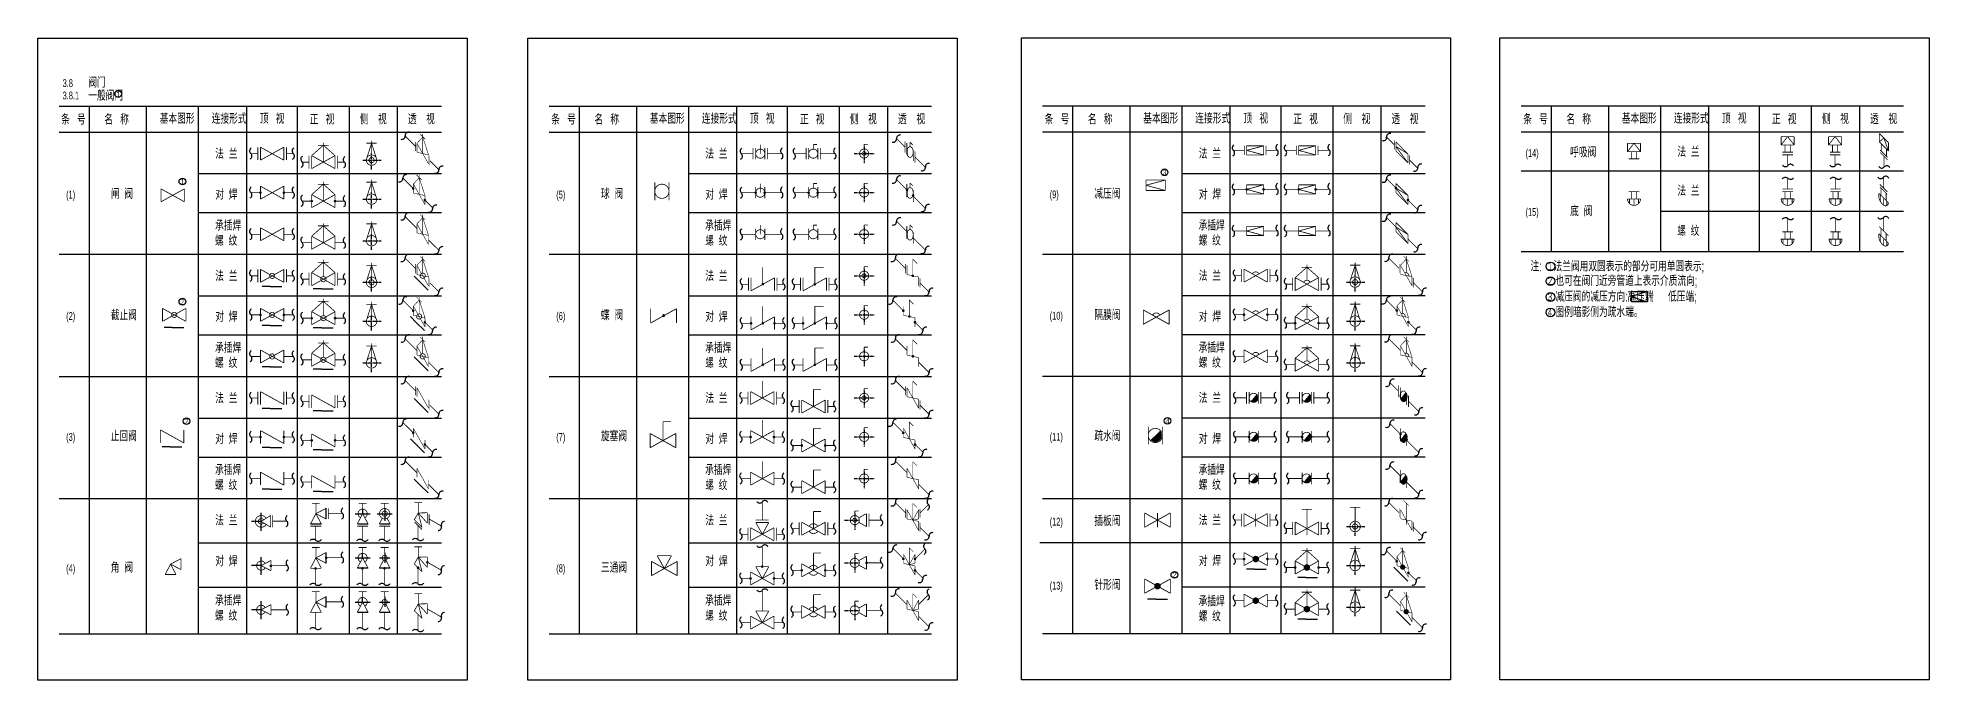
# Model space of a CAD drawing. Header units: inches. Extents: x -18 to 2014, y 4 to 801.
# Drawn here: x 1286 to 2013, y 283 to 530 of the extents above; entities that cross this region are included whole.
import ezdxf

# ---------------------------------------------------------------- set-up
doc = ezdxf.new("R2010")
doc.units = ezdxf.units.IN
doc.header["$MEASUREMENT"] = 0
doc.linetypes.add('CENTER', pattern=[2, 1.25, -0.25, 0.25, -0.25])
doc.layers.add('TEXT', color=6, linetype='Continuous')
doc.styles.get("Standard").update_dxf_attribs({"font": 'pdatxt.shx', "bigfont": 'hztxt.shx'})

msp = doc.modelspace()

# ---------------------------------------------------------------- texts
at = {"color": 3, "width": 0.62}
for s, height, p in [('3.8', 3, (1295.227533323006, 511.461142377201)), ('3.8.1', 3, (1295.227533323006, 506.7183839890584)), ('一般阀门', 4, (1305.052387298146, 506.2106066177012)), ('阀门', 4, (1305.052387298146, 511.2497898734449)), ('1', 2.1, (1315.954878579664, 507.6966952772266)), ('基本图形', 4, (1332.527675693273, 497.3518902998897)), ('连接形式', 4, (1352.527675693273, 497.3518902998897)), ('顶   视', 4, (1371.027675693273, 497.3518902998897)), ('基本图形', 4, (1520.93374127754, 497.3518902998897)), ('连接形式', 4, (1540.93374127754, 497.3518902998897)), ('顶   视', 4, (1559.43374127754, 497.3518902998897)), ('基本图形', 4, (1710.616850181892, 497.4287156430635)), ('连接形式', 4, (1730.616850181892, 497.4287156430635)), ('顶   视', 4, (1749.116850181892, 497.4287156430635)), ('基本图形', 4, (1894.591015106262, 497.4287156430635)), ('连接形式', 4, (1914.591015106262, 497.4287156430635)), ('顶   视', 4, (1933.091015106262, 497.4287156430635)), ('条   号', 4, (1294.622490917846, 497.0203557319781)), ('名   称', 4, (1311.231034092682, 497.0203557319781)), ('正   视', 4, (1390.22132280826, 497.055468065187)), ('侧    视', 4, (1409.435422718631, 497.1258270094239)), ('透    视', 4, (1427.935422718631, 497.1258270094239)), ('条   号', 4, (1483.028556502113, 497.0203557319781)), ('名   称', 4, (1499.637099676949, 497.0203557319781)), ('正   视', 4, (1578.627388392528, 497.055468065187)), ('侧    视', 4, (1597.841488302898, 497.1258270094239)), ('透    视', 4, (1616.341488302898, 497.1258270094239)), ('条   号', 4, (1672.711665406465, 497.0971810751517)), ('名   称', 4, (1689.320208581301, 497.0971810751517)), ('正   视', 4, (1768.310497296879, 497.1322934083608)), ('侧    视', 4, (1787.52459720725, 497.2026523525975)), ('透    视', 4, (1806.02459720725, 497.2026523525975)), ('条   号', 4, (1856.685830330835, 497.0971810751517)), ('名   称', 4, (1873.294373505671, 497.0971810751517)), ('正   视', 4, (1952.284662221249, 497.1322934083608)), ('侧    视', 4, (1971.49876213162, 497.2026523525975)), ('透    视', 4, (1989.99876213162, 497.2026523525975)), ('法  兰', 4, (1353.874446998582, 483.8065362736623)), ('法  兰', 4, (1542.280512582849, 483.8065362736623)), ('法  兰', 4, (1731.963621487201, 483.8833616168361)), ('(14)', 3, (1857.577538020753, 484.5772386252145)), ('呼吸阀', 4, (1874.723126347281, 484.4130273460617)), ('法  兰', 4, (1915.937786411571, 484.5904713233948)), ('闸  阀', 4, (1313.721173634424, 468.4261653728916)), ('1', 2.1, (1340.692223333248, 474.041005600544)), ('球  阀', 4, (1502.127239218691, 468.4261653728916)), ('减压阀', 4, (1691.810348123043, 468.5029907160654)), ('3', 2.1, (1718.248871168165, 477.5470199743109)), ('对  焊', 4, (1731.978656854391, 468.212176503336)), ('法  兰', 4, (1915.937786411571, 469.5904713233948)), ('(1)', 3, (1296.575585307896, 468.5903766520447)), ('对  焊', 4, (1353.889482365773, 468.1353511601622)), ('(5)', 3, (1484.981650892163, 468.5903766520447)), ('对  焊', 4, (1542.295547950039, 468.1353511601622)), ('(9)', 3, (1674.664759796515, 468.6672019952182)), ('底  阀', 4, (1874.723126347281, 461.7747066713505)), ('承插焊', 4, (1353.821231442405, 456.2067916444062)), ('承插焊', 4, (1542.227297026672, 456.2067916444062)), ('承插焊', 4, (1731.910405931024, 456.28361698758)), ('(15)', 3, (1857.577538020753, 461.9389179505036)), ('螺  纹', 4, (1915.884570855393, 454.1798430228408)), ('螺  纹', 4, (1353.821231442405, 450.3875253487598)), ('螺  纹', 4, (1542.227297026672, 450.3875253487598)), ('螺  纹', 4, (1731.910405931024, 450.4643506919334)), ('注:     法兰阀用双圆表示的部分可用单圆表示;', 4, (1859.468406855297, 440.5360955419515)), ('1', 3, (1866.202614853971, 441.0345900967994)), ('法  兰', 4, (1353.874446998582, 436.8065362736623)), ('法  兰', 4, (1542.280512582849, 436.8065362736623)), ('法  兰', 4, (1731.963621487201, 436.8833616168361)), ('2', 3, (1866.202614853971, 435.3468927096351)), ('也可在阀门近旁管道上表示介质流向;', 4, (1869.080775423273, 434.9747901980832)), ('2', 2.1, (1340.692223333248, 427.7962730167299)), ('3', 3, (1866.202614853971, 429.2800149280566)), ('减压阀的减压方向:高压端      低压端;', 4, (1869.080775423273, 428.9079166810314)), ('(2)', 3, (1296.575585307896, 421.910227870226)), ('截止阀', 4, (1313.721173634424, 421.7460165910732)), ('对  焊', 4, (1353.889482365772, 421.1353511601622)), ('(6)', 3, (1484.981650892163, 421.910227870226)), ('蝶  阀', 4, (1502.127239218691, 421.7460165910732)), ('对  焊', 4, (1542.295547950039, 421.1353511601622)), ('(10)', 3, (1674.664759796515, 421.9870532133999)), ('隔膜阀', 4, (1691.810348123043, 421.8228419342468)), ('对  焊', 4, (1731.978656854391, 421.212176503336)), ('4', 3, (1866.202614853971, 423.3395291897737)), ('图例暗影侧为疏水端。', 4, (1869.080775423273, 422.9674309427485)), ('承插焊', 4, (1353.821231442404, 409.2067916444062)), ('螺  纹', 4, (1353.821231442404, 403.3875253487598)), ('承插焊', 4, (1542.227297026671, 409.2067916444062)), ('螺  纹', 4, (1542.227297026671, 403.3875253487598)), ('承插焊', 4, (1731.910405931023, 409.28361698758)), ('螺  纹', 4, (1731.910405931023, 403.4643506919334)), ('法  兰', 4, (1353.874446998582, 389.8065362736623)), ('法  兰', 4, (1542.280512582849, 389.8065362736623)), ('法  兰', 4, (1731.963621487201, 389.8833616168361)), ('(3)', 3, (1296.575585307896, 375.3821579335248)), ('止回阀', 4, (1313.721173634424, 375.2179466543717)), ('2', 2.1, (1342.278770259665, 381.8173172984983)), ('对  焊', 4, (1353.889482365772, 374.1353511601622)), ('(7)', 3, (1484.981650892163, 375.3821579335248)), ('旋塞阀', 4, (1502.127239218691, 375.2179466543717)), ('对  焊', 4, (1542.295547950039, 374.1353511601622)), ('(11)', 3, (1674.664759796515, 375.4589832766986)), ('疏水阀', 4, (1691.810348123043, 375.2947719975455)), ('4', 2.1, (1719.405276807244, 381.9923083800255)), ('对  焊', 4, (1731.978656854391, 374.212176503336)), ('承插焊', 4, (1353.821231442404, 362.2067916444062)), ('承插焊', 4, (1542.227297026671, 362.2067916444062)), ('承插焊', 4, (1731.910405931023, 362.28361698758)), ('螺  纹', 4, (1353.821231442404, 356.3875253487598)), ('螺  纹', 4, (1542.227297026671, 356.3875253487598)), ('螺  纹', 4, (1731.910405931023, 356.4643506919334)), ('法  兰', 4, (1353.874446998582, 342.8065362736623)), ('法  兰', 4, (1542.280512582849, 342.8065362736623)), ('(12)', 3, (1674.664759796515, 342.7886141062666)), ('插板阀', 4, (1691.810348123043, 342.6244028271138)), ('法  兰', 4, (1731.963621487201, 342.8833616168361)), ('(4)', 3, (1296.575585307896, 324.8407820121404)), ('角  阀', 4, (1313.721173634424, 324.6765707329876)), ('对  焊', 4, (1353.889482365772, 327.1353511601622)), ('(8)', 3, (1484.981650892163, 324.8407820121404)), ('三通阀', 4, (1502.127239218691, 324.6765707329876)), ('对  焊', 4, (1542.295547950039, 327.1353511601622)), ('对  焊', 4, (1731.978656854391, 327.212176503336)), ('(13)', 3, (1674.664759796515, 318.1738297745497)), ('针形阀', 4, (1691.810348123043, 318.0096184953966)), ('2', 2.1, (1722.031935446985, 322.7341215513423)), ('承插焊', 4, (1353.821231442404, 311.9810183334574)), ('承插焊', 4, (1542.227297026671, 311.9810183334574)), ('承插焊', 4, (1731.910405931023, 311.7431301328309)), ('螺  纹', 4, (1353.821231442404, 306.1617520378107)), ('螺  纹', 4, (1542.227297026671, 306.1617520378107)), ('螺  纹', 4, (1731.910405931023, 305.9238638371842))]:
    msp.add_text(s, height=height, dxfattribs=at).set_placement(p)

# ---------------------------------------------------------------- blocks, each defined once
blk = doc.blocks.new('BZH')
at = {"layer": 'TEXT', "color": 6}
for centre, start, end in [((0.5330142281600274, 0.6703013697842835), 120.0646550722237, 231.5087731403127), ((-0.5614378965001379, -0.6466804327719728), 296.5830063715022, 49.03599266516452)]:
    blk.add_arc(centre, 0.8563924881481542, start, end, dxfattribs=at)
blk = doc.blocks.new('FH12')
blk.add_line((-1, 0), (8, 0))
blk.add_lwpolyline([(0, 0, 0.6, 0, 0), (6, 0, 0, 0, 0)], format="xyseb")

# ---------------------------------------------------------------- linework, layer by layer
at = {"color": 3}
for p, q in [((1285.676340338705, 530.320735903989), (1450.676340338705, 530.320735903989)), ((1285.676340338705, 283.3207359039889), (1285.676340338705, 530.320735903989)), ((1450.676340338705, 530.320735903989), (1450.676340338705, 283.3207359039889)), ((1474.082405922971, 530.320735903989), (1639.082405922971, 530.320735903989)), ((1474.082405922971, 283.3207359039889), (1474.082405922971, 530.320735903989)), ((1639.082405922971, 530.320735903989), (1639.082405922971, 283.3207359039889)), ((1663.765514827324, 530.3975612471626), (1828.765514827324, 530.3975612471626)), ((1663.765514827324, 283.3975612471625), (1663.765514827324, 530.3975612471626)), ((1828.765514827324, 530.3975612471626), (1828.765514827324, 283.3975612471625)), ((1847.739679751694, 530.3975612471626), (2012.739679751694, 530.3975612471626)), ((1847.739679751694, 283.3975612471625), (1847.739679751694, 530.3975612471626)), ((2012.739679751694, 530.3975612471626), (2012.739679751694, 283.3975612471625)), ((1293.863020970522, 504.1648262490406), (1440.863020970522, 504.1648262490406)), ((1305.36526680404, 504.1648262490406), (1305.36526680404, 301.1648262490406)), ((1327.36526680404, 504.1648262490406), (1327.36526680404, 301.1648262490406)), ((1347.36526680404, 504.1648262490406), (1347.36526680404, 301.1648262490406)), ((1365.86526680404, 504.1648262490403), (1365.86526680404, 301.1648262490406)), ((1385.36526680404, 504.1648262490403), (1385.36526680404, 301.1648262490406)), ((1405.36526680404, 504.1648262490403), (1405.36526680404, 301.1648262490406)), ((1423.86526680404, 504.1648262490403), (1423.86526680404, 301.1648262490406)), ((1482.269086554789, 504.1648262490406), (1629.269086554789, 504.1648262490406)), ((1493.771332388307, 504.1648262490406), (1493.771332388307, 301.1648262490406)), ((1515.771332388307, 504.1648262490406), (1515.771332388307, 301.1648262490406)), ((1535.771332388307, 504.1648262490406), (1535.771332388307, 301.1648262490406)), ((1554.271332388307, 504.1648262490403), (1554.271332388307, 301.1648262490406)), ((1573.771332388307, 504.1648262490403), (1573.771332388307, 301.1648262490406)), ((1593.771332388307, 504.1648262490403), (1593.771332388307, 301.1648262490406)), ((1612.271332388307, 504.1648262490403), (1612.271332388307, 301.1648262490406)), ((1671.952195459141, 504.2416515922144), (1818.952195459141, 504.2416515922144)), ((1683.454441292659, 504.2416515922144), (1683.454441292659, 301.2416515922144)), ((1705.454441292659, 504.2416515922144), (1705.454441292659, 301.2416515922144)), ((1725.454441292659, 504.2416515922142), (1725.454441292659, 301.2416515922144)), ((1743.954441292659, 504.2416515922142), (1743.954441292659, 301.2416515922144)), ((1763.454441292659, 504.2416515922142), (1763.454441292659, 301.2416515922144)), ((1783.454441292659, 504.2416515922139), (1783.454441292659, 301.2416515922144)), ((1801.954441292659, 504.2416515922139), (1801.954441292659, 301.2416515922144)), ((1855.926360383511, 504.2416515922144), (2002.926360383511, 504.2416515922144)), ((1867.428606217029, 504.2416515922144), (1867.428606217029, 448.2416515922144)), ((1889.428606217029, 504.2416515922144), (1889.428606217029, 448.2416515922144)), ((1909.428606217029, 504.2416515922142), (1909.428606217029, 448.2416515922144)), ((1927.928606217029, 504.2416515922142), (1927.928606217029, 448.2416515922144)), ((1947.428606217029, 504.2416515922142), (1947.428606217029, 448.2416515922144)), ((1967.428606217029, 504.2416515922139), (1967.428606217029, 448.2416515922144)), ((1985.928606217029, 504.2416515922139), (1985.928606217029, 448.2416515922144)), ((1293.863020970522, 494.1648262490406), (1440.863020970522, 494.1648262490406)), ((1482.269086554789, 494.1648262490406), (1629.269086554789, 494.1648262490406)), ((1671.952195459141, 494.2416515922144), (1818.952195459141, 494.2416515922144)), ((1855.926360383511, 494.2416515922144), (2002.926360383511, 494.2416515922144)), ((1347.36526680404, 478.1648262490406), (1440.863020970522, 478.1648262490406)), ((1535.771332388307, 478.1648262490406), (1629.269086554789, 478.1648262490406)), ((1725.454441292659, 478.2416515922144), (1818.952195459141, 478.2416515922144)), ((1855.926360383511, 479.2416515922144), (2002.926360383511, 479.2416515922144)), ((1347.36526680404, 463.1648262490406), (1440.863020970522, 463.1648262490406)), ((1535.771332388307, 463.1648262490406), (1629.269086554789, 463.1648262490406)), ((1725.454441292659, 463.2416515922144), (1818.952195459141, 463.2416515922144)), ((1909.428606217029, 463.7416515922144), (2002.926360383511, 463.7416515922144)), ((1293.863020970522, 447.1648262490406), (1440.863020970522, 447.1648262490406)), ((1482.269086554789, 447.1648262490406), (1629.269086554789, 447.1648262490406)), ((1671.952195459141, 447.2416515922144), (1818.952195459141, 447.2416515922144)), ((1855.926360383511, 448.2416515922144), (2002.926360383511, 448.2416515922144)), ((1432.503112612757, 436.5164118144792), (1430.317976634775, 438.7015477924613)), ((1347.36526680404, 431.1648262490406), (1440.863020970522, 431.1648262490406)), ((1374.98444076788, 434.7904447997974), (1371.894191832189, 434.7904447997974)), ((1394.662203473016, 433.9042249704767), (1391.571954537324, 433.9042249704767)), ((1535.771332388307, 431.1648262490406), (1629.269086554789, 431.1648262490406)), ((1725.454441292659, 431.2416515922144), (1818.952195459141, 431.2416515922144)), ((1898.368401872499, 428.8463444595587), (1898.368401872499, 432.8463444595587)), ((1904.368401872499, 432.8463444595587), (1898.368401872499, 430.8463444595587)), ((1898.368401872499, 432.8463444595587), (1904.368401872499, 432.8463444595587)), ((1898.368401872499, 430.8463444595587), (1904.368401872499, 428.8463444595587)), ((1904.368401872499, 432.8463444595587), (1904.368401872499, 428.8463444595587)), ((1431.146023897466, 420.9570143480062), (1428.960887919484, 423.1421503259883)), ((1904.368401872499, 428.8463444595587), (1898.368401872499, 428.8463444595587)), ((1337.320655353051, 419.0009145850811), (1334.230406417359, 419.0009145850811)), ((1347.36526680404, 416.1648262490406), (1440.863020970522, 416.1648262490406)), ((1374.98444076788, 419.7904447997974), (1371.894191832189, 419.7904447997974)), ((1394.662203473016, 418.9042249704767), (1391.571954537324, 418.9042249704767)), ((1535.771332388307, 416.1648262490406), (1629.269086554789, 416.1648262490406)), ((1725.454441292659, 416.2416515922144), (1818.952195459141, 416.2416515922144)), ((1432.503112612757, 405.5164118144792), (1430.317976634775, 407.7015477924613)), ((1293.863020970522, 400.1648262490406), (1440.863020970522, 400.1648262490406)), ((1374.98444076788, 403.7904447997974), (1371.894191832189, 403.7904447997974)), ((1394.662203473016, 402.9042249704767), (1391.571954537324, 402.9042249704767)), ((1482.269086554789, 400.1648262490406), (1629.269086554789, 400.1648262490406)), ((1671.952195459141, 400.2416515922144), (1818.952195459141, 400.2416515922144)), ((1811.613840875952, 393.81874737096), (1809.613055712448, 391.4071476543787)), ((1811.621537009605, 393.8123622690196), (1809.620751846101, 391.4007625524383)), ((1811.629233143259, 393.8059771670792), (1809.628447979755, 391.3943774504976)), ((1811.637362673579, 393.737468621376), (1809.635082589725, 391.3240670374292)), ((1811.636929276912, 393.7995920651386), (1809.636144113408, 391.3879923485572)), ((1811.641312896713, 393.7611068249083), (1809.63872458578, 391.3473337266426)), ((1811.645058807233, 393.7310835194353), (1809.642778723379, 391.3176819354888)), ((1811.644625410566, 393.7932069631982), (1809.643840247062, 391.3816072466169)), ((1811.652754940886, 393.7246984174949), (1809.650474857033, 391.3112968335484)), ((1811.65232154422, 393.7868218612578), (1809.651536380715, 391.3752221446765)), ((1811.66045107454, 393.7183133155546), (1809.658170990686, 391.304911731608)), ((1811.660017677873, 393.7804367593174), (1809.659232514369, 391.3688370427361)), ((1811.668147208193, 393.7119282136139), (1809.66586712434, 391.2985266296674)), ((1811.675843341847, 393.7055431116735), (1809.673563257993, 391.292141527727)), ((1811.677983090192, 393.6643532733361), (1809.678357334436, 391.2541510218342)), ((1811.683539475501, 393.6991580097331), (1809.681259391647, 391.2857564257866)), ((1811.680038610064, 393.6322924949346), (1809.68396433585, 391.2263709388492)), ((1811.685679223846, 393.6579681713957), (1809.68605346809, 391.2477659198935)), ((1811.691235609154, 393.6927729077927), (1809.6889555253, 391.279371323846)), ((1811.687734743718, 393.6259073929942), (1809.691660469503, 391.2199858369088)), ((1811.695430877371, 393.6195222910538), (1809.699356603157, 391.2136007349685)), ((1811.703127011025, 393.6131371891134), (1809.70705273681, 391.2072156330278)), ((1811.702841397568, 393.5690239975141), (1809.713920643482, 391.1717247700167)), ((1811.710823144678, 393.6067520871728), (1809.714748870464, 391.2008305310874)), ((1811.710537531222, 393.5626388955737), (1809.721616777136, 391.1653396680763)), ((1811.718519278332, 393.6003669852324), (1809.722445004117, 391.194445429147)), ((1811.718233664875, 393.5562537936333), (1809.729312910789, 391.1589545661357)), ((1811.726215411986, 393.593981883292), (1809.730141137771, 391.1880603272064)), ((1811.725929798529, 393.5498686916929), (1809.737009044443, 391.1525694641953)), ((1811.733625932183, 393.5434835897523), (1809.744705178096, 391.1461843622549)), ((1811.733843574192, 393.509207568149), (1809.751773938978, 391.1201661769408)), ((1811.741322065836, 393.5370984878119), (1809.75240131175, 391.1397992603145)), ((1811.741539707846, 393.5028224662086), (1809.759470072632, 391.1137810750004)), ((1811.749235841499, 393.4964373642679), (1809.767166206285, 391.10739597306)), ((1811.756931975153, 393.4900522623275), (1809.774862339939, 391.1010108711196)), ((1811.764628108806, 393.4836671603871), (1809.782558473592, 391.094625769179)), ((1811.77232424246, 393.4772820584467), (1809.790254607246, 391.0882406672386)), ((1811.761688656494, 393.4363552260398), (1809.791509069169, 391.0616452266484)), ((1811.780020376113, 393.4708969565061), (1809.797950740899, 391.0818555652982)), ((1811.769384790148, 393.4299701240992), (1809.799205202823, 391.055260124708)), ((1811.777080923801, 393.4235850221588), (1809.806901336476, 391.0488750227676)), ((1811.754117545477, 393.3489222786123), (1809.812089010929, 391.0081434938937)), ((1811.784777057455, 393.4171999202184), (1809.81459747013, 391.0424899208272)), ((1811.775273767864, 393.386868457591), (1809.815767451664, 391.0250232365323)), ((1811.761813679131, 393.3425371766717), (1809.819785144582, 391.0017583919533)), ((1811.769509812784, 393.3361520747313), (1809.827481278236, 390.9953732900129)), ((1811.777205946438, 393.3297669727909), (1809.835177411889, 390.9889881880725)), ((1811.784902080092, 393.3233818708505), (1809.842873545543, 390.9826030861319)), ((1811.792598213745, 393.3169967689099), (1809.850569679196, 390.9762179841915)), ((1811.800294347399, 393.3106116669695), (1809.85826581285, 390.9698328822511)), ((1811.788972267034, 393.2780879673156), (1809.861406773332, 390.9547418714454)), ((1811.807990481052, 393.3042265650291), (1809.865961946504, 390.9634477803104)), ((1811.796668400687, 393.2717028653752), (1809.869102906986, 390.948356769505)), ((1811.804364534341, 393.2653177634346), (1809.876799040639, 390.9419716675644)), ((1811.804364534341, 393.2653177634346), (1809.876799040639, 390.9419716675644)), ((1811.812060667994, 393.2589326614942), (1809.884495174293, 390.935586565624)), ((1811.819756801648, 393.2525475595538), (1809.892191307946, 390.9292014636836)), ((1811.804061415877, 393.2055220155021), (1809.898857337045, 390.9091287293321)), ((1811.812342573132, 393.2279495351111), (1809.8998874416, 390.9228163617432)), ((1811.811757549531, 393.1991369135617), (1809.906553470699, 390.9027436273914)), ((1811.819453683184, 393.1927518116211), (1809.914249604353, 390.896358525451)), ((1811.827149816838, 393.1863667096807), (1809.921945738006, 390.8899734235106)), ((1811.834845950491, 393.1799816077403), (1809.92964187166, 390.88358832157)), ((1811.821856299912, 393.1454479412353), (1809.934663739606, 390.8707644186937)), ((1811.829552433566, 393.1390628392949), (1809.942359873259, 390.8643793167533)), ((1811.837248567219, 393.1326777373543), (1809.950056006913, 390.8579942148129)), ((1811.844944700873, 393.1262926354139), (1809.957752140567, 390.8516091128723)), ((1811.852640834526, 393.1199075334735), (1809.96544827422, 390.8452240109319)), ((1811.826841297361, 393.0763646433603), (1809.966964536372, 390.8346055822211)), ((1811.834537431015, 393.0699795414196), (1809.974660670026, 390.8282204802807)), ((1811.842233564669, 393.0635944394792), (1809.982356803679, 390.8218353783403)), ((1811.849929698322, 393.0572093375388), (1809.990052937333, 390.8154502763999)), ((1811.835104310707, 393.020463008227), (1809.996896464099, 390.8048220674814)), ((1811.857625831976, 393.0508242355984), (1809.997749070986, 390.8090651744595)), ((1811.842800444361, 393.0140779062866), (1810.004592597753, 390.7984369655408)), ((1811.850496578014, 393.0076928043462), (1810.012288731406, 390.7920518636004)), ((1811.858192711668, 393.0013077024058), (1810.01998486506, 390.78566676166)), ((1811.865888845321, 392.9949226004654), (1810.027680998713, 390.7792816597196)), ((1811.873584978975, 392.9885374985247), (1810.035377132367, 390.772896557779)), ((1811.881281112628, 392.9821523965844), (1810.04307326602, 390.7665114558386)), ((1811.888977246282, 392.975767294644), (1810.050769399674, 390.7601263538982)), ((1811.860512065311, 392.9290114329609), (1810.054769158391, 390.7525013498292)), ((1811.868208198965, 392.9226263310205), (1810.062465292044, 390.7461162478886)), ((1811.875904332618, 392.9162412290801), (1810.070161425698, 390.7397311459482)), ((1811.883600466272, 392.9098561271397), (1810.077857559352, 390.7333460440078)), ((1811.866730755397, 392.8706457204829), (1810.086489984416, 390.7248740419157)), ((1811.87442688905, 392.8642606185425), (1810.094186118069, 390.7184889399753)), ((1811.882123022704, 392.8578755166021), (1810.101882251723, 390.7121038380349)), ((1811.889819156357, 392.8514904146617), (1810.109578385376, 390.7057187360943)), ((1811.897515290011, 392.845105312721), (1810.11727451903, 390.6993336341539)), ((1811.905211423664, 392.8387202107807), (1810.124970652683, 390.6929485322135)), ((1811.87375810644, 392.7883626687804), (1810.131425679471, 390.6882829282309)), ((1811.881454240093, 392.78197756684), (1810.139121813125, 390.6818978262905)), ((1811.889150373747, 392.7755924648996), (1810.146817946779, 390.6755127243501)), ((1811.896846507401, 392.769207362959), (1810.154514080432, 390.6691276224097)), ((1811.8776687518, 392.7272150084407), (1810.164926866029, 390.6628015363479)), ((1811.885364885454, 392.7208299065003), (1810.172622999683, 390.6564164344073)), ((1811.893061019107, 392.7144448045599), (1810.180319133336, 390.6500313324669)), ((1811.900757152761, 392.7080597026196), (1810.18801526699, 390.6436462305265)), ((1811.908453286414, 392.7016746006789), (1810.195711400643, 390.6372611285859)), ((1811.916149420068, 392.6952894987385), (1810.203407534297, 390.6308760266455)), ((1811.881295613326, 392.6408332560362), (1810.2123257698, 390.6291793938188)), ((1811.88899174698, 392.6344481540958), (1810.220021903454, 390.6227942918784)), ((1811.896687880633, 392.6280630521554), (1810.227718037107, 390.6164091899378)), ((1811.904384014287, 392.6216779502147), (1810.235414170761, 390.6100240879974)), ((1810.622972513057, 392.6244273076596), (1810.622972513057, 390.4967073697536)), ((1810.632972513057, 392.6364805743504), (1810.632972513057, 390.4964830457052)), ((1810.642972513057, 392.648533841041), (1810.642972513057, 390.4963882735786)), ((1810.652972513057, 392.6605871077316), (1810.652972513057, 390.4964230056724)), ((1810.662972513058, 392.672640374422), (1810.662972513058, 390.4965872594656)), ((1810.672972513058, 392.6846936411126), (1810.672972513058, 390.4968811176607)), ((1810.682972513058, 392.6967469078034), (1810.682972513058, 390.4973047283918)), ((1810.692972513058, 392.708800174494), (1810.692972513058, 390.4978583056002)), ((1810.702972513059, 392.7208534411846), (1810.702972513059, 390.498542129574)), ((1810.712972513058, 392.732906707875), (1810.712972513059, 390.4993565476632)), ((1810.722972513059, 392.7449599745658), (1810.722972513059, 390.5003019751665)), ((1810.732972513059, 392.7570132412564), (1810.732972513059, 390.5013788964002)), ((1810.742972513059, 392.769066507947), (1810.742972513059, 390.5025878659556)), ((1810.75297251306, 392.7811197746374), (1810.75297251306, 390.5039295101481)), ((1810.76297251306, 392.7931730413282), (1810.76297251306, 390.5054045286723)), ((1810.77297251306, 392.8052263080188), (1810.77297251306, 390.5070136964717)), ((1810.78297251306, 392.8172795747094), (1810.78297251306, 390.508757865832)), ((1810.79297251306, 392.8293328414002), (1810.79297251306, 390.5106379687177)), ((1810.802972513061, 392.8413861080908), (1810.802972513061, 390.5126550193602)), ((1810.812972513061, 392.8534393747812), (1810.812972513061, 390.5148101171208)), ((1810.822972513061, 392.8654926414718), (1810.822972513061, 390.5171044496456)), ((1810.832972513061, 392.8775459081626), (1810.832972513061, 390.5195392963336)), ((1810.842972513062, 392.8895991748532), (1810.842972513062, 390.5221160321451)), ((1810.852972513062, 392.9016524415438), (1810.852972513062, 390.5248361317779)), ((1810.867367323956, 392.9190028910103), (1810.867367323956, 390.5290065836166)), ((1810.877367323956, 392.9310561577009), (1810.877367323956, 390.5320832622129)), ((1810.887367323957, 392.9431094243915), (1810.887367323957, 390.5353092053743)), ((1810.897367323957, 392.9551626910821), (1810.897367323957, 390.5386863921686)), ((1810.907367323957, 392.9672159577727), (1810.907367323957, 390.5422169321233)), ((1810.917367323957, 392.9792692244635), (1810.917367323957, 390.5459030727209)), ((1810.927367323957, 392.9913224911541), (1810.927367323957, 390.5497472076184)), ((1810.937367323958, 393.0033757578447), (1810.937367323958, 390.5537518856686)), ((1810.947367323958, 393.0154290245355), (1810.947367323958, 390.557919820833)), ((1810.957367323958, 393.0274822912261), (1810.957367323958, 390.5622539030851)), ((1810.967367323958, 393.0395355579167), (1810.967367323958, 390.5667572104235)), ((1810.977367323959, 393.0515888246073), (1810.977367323959, 390.5714330221222)), ((1810.987367323959, 393.0636420912979), (1810.987367323959, 390.5762848333762)), ((1810.997367323959, 393.0756953579885), (1810.997367323959, 390.5813163715125)), ((1811.007367323959, 393.0877486246794), (1811.007367323959, 390.5865316139735)), ((1811.017367323959, 393.09980189137), (1811.017367323959, 390.5919348083021)), ((1811.02736732396, 393.1118551580606), (1811.02736732396, 390.5975304944109)), ((1811.03736732396, 393.1239084247512), (1811.03736732396, 390.6033235294436)), ((1811.04736732396, 393.1359616914418), (1811.04736732396, 390.6093191156095)), ((1811.05736732396, 393.1480149581324), (1811.05736732396, 390.6155228314302)), ((1811.067367323961, 393.160068224823), (1811.067367323961, 390.6219406669132)), ((1811.077367323961, 393.1721214915136), (1811.077367323961, 390.6285790632742)), ((1811.087367323961, 393.1841747582042), (1811.087367323961, 390.6354264647048)), ((1811.097367323961, 393.1962280248948), (1811.097367323961, 390.6424032928658)), ((1811.107367323961, 393.2082812915854), (1811.107367323961, 390.6495012591654)), ((1811.117367323962, 393.220334558276), (1811.117367323962, 390.6567224778706)), ((1811.127367323962, 393.2323878249666), (1811.127367323962, 390.6640691507603)), ((1811.137367323962, 393.2444410916572), (1811.137367323962, 390.6715435720221)), ((1811.147367323962, 393.2564943583478), (1811.147367323962, 390.6791481335106)), ((1811.157367323962, 393.2685476250384), (1811.157367323962, 390.6868853304089)), ((1811.167367323963, 393.280600891729), (1811.167367323963, 390.6947577673271)), ((1811.177367323963, 393.2926541584196), (1811.177367323963, 390.7027681648811)), ((1811.187367323963, 393.3047074251102), (1811.187367323963, 390.7109193667973)), ((1811.197367323963, 393.3167606918008), (1811.197367323963, 390.7192143475987)), ((1811.207367323964, 393.3288139584916), (1811.207367323964, 390.7276562209298)), ((1811.218556960292, 393.3423011255746), (1811.218556960292, 390.7372805404403)), ((1811.228556960292, 393.3543543922652), (1811.228556960292, 390.746044647319)), ((1811.238556960292, 393.3664076589558), (1811.238556960292, 390.7549663552941)), ((1811.248556960292, 393.3784609256464), (1811.248556960292, 390.7640494552678)), ((1811.258556960293, 393.3905141923372), (1811.258556960293, 390.7732979326775)), ((1811.272951771187, 393.4078646418037), (1811.272951771187, 390.786909801313)), ((1811.282951771187, 393.4199179084943), (1811.282951771187, 390.796579763344)), ((1811.292951771188, 393.4319711751849), (1811.292951771188, 390.8064305018573)), ((1811.302951771188, 393.4440244418755), (1811.302951771188, 390.8164670553595)), ((1811.312951771188, 393.4560777085661), (1811.312951771188, 390.8266947518724)), ((1811.322951771188, 393.4681309752567), (1811.322951771188, 390.8371192325729)), ((1811.332951771188, 393.4801842419473), (1811.332951771188, 390.8477464779981)), ((1811.342951771189, 393.4922375086379), (1811.342951771189, 390.8585828371629)), ((1811.352951771189, 393.5042907753285), (1811.352951771189, 390.8696350599931)), ((1811.362951771189, 393.5163440420191), (1811.362951771189, 390.8809103335544)), ((1811.372951771189, 393.5283973087097), (1811.372951771189, 390.8924163226343)), ((1811.382951771189, 393.5404505754005), (1811.382951771189, 390.9041612153288)), ((1811.39295177119, 393.5525038420911), (1811.39295177119, 390.9161537744215)), ((1811.40295177119, 393.5645571087817), (1811.40295177119, 390.9284033954751)), ((1811.41295177119, 393.5766103754723), (1811.41295177119, 390.9409201727427)), ((1811.42295177119, 393.5886636421629), (1811.42295177119, 390.9537149742312)), ((1811.432951771191, 393.6007169088535), (1811.432951771191, 390.9667995275198)), ((1811.442951771191, 393.6127701755441), (1811.442951771191, 390.9801865182811)), ((1811.452951771191, 393.6248234422347), (1811.452951771191, 390.9938897038931)), ((1811.462951771191, 393.6368767089253), (1811.462951771191, 391.0079240450626)), ((1811.472951771191, 393.6489299756159), (1811.472951771191, 391.0223058590946)), ((1811.482951771192, 393.6609832423069), (1811.482951771192, 391.0370529993241)), ((1811.492951771192, 393.7030508623196), (1811.492951771192, 391.0521850663995)), ((1811.502951771192, 393.7030508623196), (1811.502951771192, 391.0677236586251)), ((1811.512951771192, 393.7030508623196), (1811.512951771192, 391.0836926705825)), ((1811.522951771193, 393.7030508623196), (1811.522951771193, 391.100112845606)), ((1811.532951771193, 393.7030508623196), (1811.532951771193, 391.1168949758924)), ((1811.542951771193, 393.7030508623196), (1811.542951771193, 391.134010464366)), ((1811.552951771193, 393.7030508623196), (1811.552951771193, 391.1514744960819)), ((1811.562951771193, 393.7030508623196), (1811.562951771193, 391.1693035314634)), ((1811.572951771194, 393.7030508623196), (1811.572951771194, 391.187515462279)), ((1811.582951771194, 393.7030508623196), (1811.582951771194, 391.2061297931094)), ((1811.592951771194, 393.7030508623196), (1811.592951771194, 391.2251678535936)), ((1811.602951771194, 393.7030508623196), (1811.602951771194, 391.244653048095)), ((1811.612951771195, 393.7030508623196), (1811.612951771195, 391.2646111511911)), ((1811.614141407523, 393.6873100460394), (1811.614141407523, 391.2670182244036)), ((1811.624141407523, 393.6873100460394), (1811.624141407523, 391.2875394215685)), ((1811.634141407523, 393.6873100460394), (1811.634141407523, 391.308597662154)), ((1811.644141407523, 393.6873100460394), (1811.644141407523, 391.3302287171026)), ((1811.654141407523, 393.6873100460394), (1811.654141407523, 391.3524727189072)), ((1811.664141407524, 393.6873100460394), (1811.664141407524, 391.3753749482101)), ((1811.673207209339, 393.6873100460394), (1811.673207209339, 391.3967494252846)), ((1811.68320720934, 393.6873100460394), (1811.68320720934, 391.4210551948937)), ((1811.69320720934, 393.6873100460394), (1811.69320720934, 391.4461903178267)), ((1811.70320720934, 393.4748149070113), (1811.70320720934, 391.4722323376564)), ((1811.71320720934, 393.4748149070113), (1811.71320720934, 391.4992721545721)), ((1811.72320720934, 393.4748149070113), (1811.72320720934, 391.5274175007597)), ((1374.98444076788, 387.7904447997974), (1371.894191832188, 387.7904447997974)), ((1394.662203473015, 386.9042249704767), (1391.571954537323, 386.9042249704767)), ((1432.503112612756, 389.5164118144792), (1430.317976634774, 391.7015477924613)), ((1809.79000796911, 391.6204329284795), (1809.79000796911, 391.0639893790324)), ((1809.80000796911, 391.6324861951701), (1809.80000796911, 391.0485495624403)), ((1809.81000796911, 391.6445394618605), (1809.81000796911, 391.03351093728)), ((1809.82000796911, 391.6565927285513), (1809.82000796911, 391.0188524055228)), ((1809.830007969111, 391.6686459952421), (1809.830007969111, 391.0045548032534)), ((1809.840007969111, 391.6806992619327), (1809.840007969111, 390.9906006603701)), ((1809.850007969111, 391.6927525286233), (1809.850007969111, 390.9769739974673)), ((1809.860007969112, 391.7048057953139), (1809.860007969111, 390.9636601530922)), ((1809.870007969111, 391.7168590620043), (1809.870007969111, 390.9506456359996)), ((1809.880007969112, 391.7289123286949), (1809.880007969112, 390.9379179981102)), ((1809.890007969112, 391.7409655953857), (1809.890007969112, 390.9254657247332)), ((1809.900007969112, 391.7530188620763), (1809.900007969112, 390.9132781392635)), ((1809.910007969112, 391.7650721287667), (1809.910007969112, 390.9013453200842)), ((1809.920007969112, 391.7771253954577), (1809.920007969112, 390.8896580278156)), ((1809.930007969113, 391.7891786621479), (1809.930007969113, 390.8782076413741)), ((1809.940007969113, 391.8012319288385), (1809.940007969113, 390.8669861015701)), ((1809.950007969113, 391.8132851955291), (1809.950007969113, 390.8559858611869)), ((1809.960007969113, 391.8253384622201), (1809.960007969113, 390.8451998406472)), ((1809.970007969114, 391.8373917289105), (1809.970007969114, 390.8346213885243)), ((1809.980007969114, 391.8494449956009), (1809.980007969114, 390.8242442462629)), ((1809.990007969114, 391.8614982622915), (1809.990007969114, 390.8140625165743)), ((1810.000007969114, 391.8735515289825), (1810.000007969114, 390.804070635046)), ((1810.010007969114, 391.8856047956731), (1810.010007969114, 390.7942633445783)), ((1810.020007969114, 391.8976580623635), (1810.020007969115, 390.7846356723051)), ((1810.030007969115, 391.9097113290541), (1810.030007969115, 390.7751829087156)), ((1810.040007969115, 391.9217645957449), (1810.040007969115, 390.7659005887209)), ((1810.050007969115, 391.9338178624355), (1810.050007969115, 390.7567844744502)), ((1810.060007969116, 391.9458711291261), (1810.060007969116, 390.7478305395867)), ((1810.070007969116, 391.9579243958167), (1810.070007969116, 390.7390349550784)), ((1810.080007969116, 391.9699776625073), (1810.080007969116, 390.7303940760767)), ((1810.090007969116, 391.9820309291979), (1810.090007969116, 390.7219044299803)), ((1810.100007969116, 391.9940841958885), (1810.100007969116, 390.7135627054668)), ((1810.110007969117, 392.0061374625794), (1810.110007969117, 390.705365742419)), ((1810.120007969117, 392.0181907292697), (1810.120007969117, 390.6973105226542)), ((1810.130007969117, 392.0302439959601), (1810.130007969117, 390.6893941613824)), ((1810.144402780011, 392.047594445427), (1810.144402780011, 390.6782369877345)), ((1810.154402780012, 392.0596477121179), (1810.154402780012, 390.6706480296692)), ((1810.164402780012, 392.0717009788085), (1810.164402780012, 390.6631889221201)), ((1810.174402780012, 392.0837542454986), (1810.174402780012, 390.6558572851343)), ((1810.184402780012, 392.0958075121894), (1810.184402780012, 390.6486508357814)), ((1810.194402780013, 392.1078607788803), (1810.194402780013, 390.6415673829368)), ((1810.204402780013, 392.1199140455709), (1810.204402780013, 390.634604822431)), ((1810.214402780013, 392.1319673122612), (1810.214402780013, 390.6277779240698)), ((1810.224402780013, 392.1440205789521), (1810.224402780013, 390.6211661075602)), ((1810.234402780013, 392.1560738456427), (1810.234402780013, 390.6147740609513)), ((1810.244402780014, 392.1681271123335), (1810.244402780014, 390.6085953989271)), ((1811.882556833329, 392.5764921726562), (1810.248059049785, 390.6063884036708)), ((1810.254402780014, 392.1801803790236), (1810.254402780014, 390.6026241823941)), ((1811.890252966983, 392.5701070707158), (1810.255755183438, 390.6000033017304)), ((1811.897949100636, 392.5637219687752), (1810.263451317092, 390.59361819979)), ((1810.264402780014, 392.1922336457142), (1810.264402780014, 390.596854879339)), ((1811.90564523429, 392.5573368668348), (1810.271147450745, 390.5872330978496)), ((1810.274402780014, 392.2042869124051), (1810.274402780014, 390.5912823301485)), ((1810.284402780014, 392.2163401790957), (1810.284402780014, 390.5859017167973)), ((1811.921037501597, 392.5445666629537), (1810.286539718052, 390.5744628939686)), ((1811.928733635251, 392.5381815610133), (1810.294235851706, 390.5680777920282)), ((1810.294402780015, 392.2283934457863), (1810.294402780015, 390.5807085353868)), ((1811.882241880524, 392.4853592463124), (1810.299789565019, 390.5779872679589)), ((1811.936429768904, 392.531796459073), (1810.301931985359, 390.5616926900878)), ((1810.304402780015, 392.2404467124769), (1810.304402780015, 390.5756985716098)), ((1811.944125902558, 392.5254113571326), (1810.309628119013, 390.5553075881472)), ((1810.314402780016, 392.2524999791677), (1810.314402780015, 390.5708678787708)), ((1810.324402780015, 392.2645532458581), (1810.324402780015, 390.5662127580502)), ((1811.872702406886, 392.4236612559253), (1810.33151046938, 390.5660215115461)), ((1810.334402780016, 392.2766065125487), (1810.334402780016, 390.5617297407455)), ((1811.88039854054, 392.4172761539849), (1810.339206603033, 390.5596364096057)), ((1810.344402780015, 392.2886597792393), (1810.344402780016, 390.5574155722537)), ((1810.354402780016, 392.3007130459301), (1810.354402780016, 390.553267197603)), ((1811.836926388406, 392.3524319897365), (1810.357773102837, 390.5695690870492)), ((1810.364402780016, 392.3127663126205), (1810.364402780016, 390.5492817483556)), ((1811.844622522059, 392.3460468877961), (1810.36546923649, 390.5631839851088)), ((1811.852318655713, 392.3396617858558), (1810.373165370144, 390.5567988831684)), ((1810.374402780016, 392.3248195793113), (1810.374402780016, 390.5454565307339)), ((1811.860014789366, 392.3332766839154), (1810.380861503797, 390.550413781228)), ((1810.384402780017, 392.3368728460019), (1810.384402780017, 390.5417890148399)), ((1811.86771092302, 392.3268915819747), (1810.388557637451, 390.5440286792874)), ((1810.394402780017, 392.3489261126923), (1810.394402780017, 390.538276824854)), ((1811.875407056674, 392.3205064800343), (1810.396253771104, 390.537643577347)), ((1810.404402780017, 392.3609793793831), (1810.404402780017, 390.5349177301139)), ((1810.414402780017, 392.3730326460737), (1810.414402780017, 390.5317096369839)), ((1811.846740609861, 392.2670771529448), (1810.416683204059, 390.5433908234807)), ((1811.854436743514, 392.2606920510044), (1810.424379337713, 390.5370057215401)), ((1810.424402780018, 392.3850859127645), (1810.424402780018, 390.5286505814418)), ((1811.862132877168, 392.2543069490637), (1810.432075471366, 390.5306206195997)), ((1810.434402780018, 392.3971391794549), (1810.434402780018, 390.5257387223112)), ((1811.869829010822, 392.2479218471233), (1810.43977160502, 390.5242355176593)), ((1810.444402780018, 392.4091924461455), (1810.444402780018, 390.5229723350829)), ((1810.454402780018, 392.4212457128363), (1810.454402780018, 390.5203498062718)), ((1810.464402780018, 392.4332989795267), (1810.464402780018, 390.517869628259)), ((1810.474402780019, 392.4453522462173), (1810.474402780019, 390.5155303945847)), ((1811.779624616384, 392.1235346277643), (1810.482092832586, 390.5595849648315)), ((1810.484402780019, 392.4574055129081), (1810.484402780019, 390.5133307956469)), ((1811.787320750037, 392.1171495258237), (1810.489788966239, 390.5531998628911)), ((1810.494402780019, 392.4694587795985), (1810.494402780019, 390.5112696147801)), ((1811.795016883691, 392.1107644238833), (1810.497485099893, 390.5468147609504)), ((1811.859119652312, 392.1442602663759), (1810.502938458344, 390.509618905242)), ((1810.504402780019, 392.4815120462893), (1810.504402780019, 390.509345724679)), ((1811.802713017344, 392.1043793219429), (1810.505181233546, 390.54042965901)), ((1811.810409150998, 392.0979942200022), (1810.5128773672, 390.5340445570696)), ((1810.512972513054, 392.4918413740627), (1810.512972513054, 390.5078054516353)), ((1811.818105284651, 392.0916091180619), (1810.520573500853, 390.5276594551293)), ((1810.522972513055, 392.5038946407536), (1810.522972513055, 390.5061338079639)), ((1811.825801418305, 392.0852240161215), (1810.528269634507, 390.5212743531886)), ((1810.532972513055, 392.5159479074444), (1810.532972513055, 390.504596698934)), ((1811.833497551959, 392.0788389141811), (1810.53596576816, 390.5148892512482)), ((1810.542972513055, 392.5280011741348), (1810.542972513055, 390.5031933140213)), ((1811.841193685612, 392.0724538122407), (1810.543661901814, 390.5085041493078)), ((1811.848889819266, 392.0660687103), (1810.551358035468, 390.5021190473674)), ((1810.552972513055, 392.5400544408254), (1810.552972513055, 390.5019229188914)), ((1810.562972513055, 392.5521077075162), (1810.562972513055, 390.500784853429)), ((1810.572972513056, 392.5641609742066), (1810.572972513056, 390.4997785299839)), ((1810.582972513056, 392.5762142408969), (1810.582972513056, 390.4989034318285)), ((1811.792417188582, 391.9855547225466), (1810.583700421706, 390.5286561681208)), ((1811.800113322235, 391.979169620606), (1810.591396555359, 390.5222710661804)), ((1810.592972513056, 392.5882675075878), (1810.592972513056, 390.4981591118113)), ((1811.807809455889, 391.9727845186656), (1810.599092689013, 390.51588596424)), ((1810.602972513056, 392.6003207742784), (1810.602972513056, 390.4975451912028)), ((1811.815505589542, 391.9663994167252), (1810.606788822666, 390.5095008622996)), ((1810.612972513057, 392.6123740409692), (1810.612972513057, 390.4970613587244)), ((1811.823201723196, 391.9600143147848), (1810.61448495632, 390.503115760359)), ((1811.83089785685, 391.9536292128444), (1810.622181089974, 390.4967306584186)), ((1811.79149807088, 391.8872627058207), (1810.653990644648, 390.516194668757)), ((1811.799194204534, 391.8808776038803), (1810.661686778301, 390.5098095668166)), ((1811.806890338187, 391.8744925019399), (1810.669382911955, 390.5034244648762)), ((1811.814586471841, 391.8681073999995), (1810.677079045608, 390.4970393629358)), ((1811.748276485618, 391.7757361852617), (1810.720306375512, 390.5366963965803)), ((1811.755972619271, 391.7693510833213), (1810.728002509166, 390.5303112946399)), ((1811.763668752925, 391.7629659813809), (1810.735698642819, 390.5239261926995)), ((1811.771364886579, 391.7565808794405), (1810.743394776473, 390.5175410907589)), ((1811.779061020232, 391.7501957775001), (1810.751090910126, 390.5111559888185)), ((1811.786757153886, 391.7438106755595), (1810.75878704378, 390.5047708868781)), ((1811.794453287539, 391.7374255736191), (1810.766483177433, 390.4983857849377)), ((1811.802149421193, 391.7310404716787), (1810.774179311087, 390.4920006829971)), ((1811.809845554846, 391.7246553697381), (1810.781875444741, 390.4856155810567)), ((1811.76121998404, 391.6471687782071), (1810.823830079263, 390.5173077266953)), ((1811.712737501228, 391.4979782433653), (1810.925398754477, 390.5489778543427)), ((1347.36526680404, 384.1648262490406), (1440.863020970522, 384.1648262490406)), ((1535.771332388307, 384.1648262490406), (1629.269086554789, 384.1648262490406)), ((1725.454441292659, 384.2416515922144), (1818.952195459141, 384.2416515922144)), ((1811.613840875952, 378.0905727513201), (1809.613055712448, 375.6789730347385)), ((1811.621537009605, 378.0841876493794), (1809.620751846101, 375.6725879327981)), ((1811.629233143259, 378.077802547439), (1809.628447979755, 375.6662028308577)), ((1336.510574454786, 373.0416242135887), (1333.420325519094, 373.0416242135887)), ((1374.98444076788, 372.7904447997974), (1371.894191832188, 372.7904447997974)), ((1394.662203473015, 371.9042249704767), (1391.571954537323, 371.9042249704767)), ((1431.146023897466, 373.9570143480062), (1428.960887919484, 376.1421503259883)), ((1811.637362673579, 378.0092940017358), (1809.635082589725, 375.5958924177892)), ((1811.636929276912, 378.0714174454986), (1809.636144113408, 375.6598177289173)), ((1811.641312896713, 378.0329322052683), (1809.63872458578, 375.6191591070024)), ((1811.645058807233, 378.0029088997954), (1809.642778723379, 375.5895073158488)), ((1811.644625410566, 378.0650323435582), (1809.643840247062, 375.6534326269769)), ((1811.652754940886, 377.9965237978548), (1809.650474857033, 375.5831222139082)), ((1811.65232154422, 378.0586472416176), (1809.651536380715, 375.6470475250363)), ((1811.66045107454, 377.9901386959144), (1809.658170990686, 375.5767371119678)), ((1811.660017677873, 378.0522621396772), (1809.659232514369, 375.6406624230959)), ((1811.668147208193, 377.983753593974), (1809.66586712434, 375.5703520100274)), ((1811.675843341847, 377.9773684920336), (1809.673563257993, 375.5639669080868)), ((1811.677983090192, 377.9361786536961), (1809.678357334436, 375.525976402194)), ((1811.683539475501, 377.9709833900932), (1809.681259391647, 375.5575818061464)), ((1811.680038610064, 377.9041178752946), (1809.68396433585, 375.4981963192093)), ((1811.685679223846, 377.9297935517555), (1809.68605346809, 375.5195913002536)), ((1811.691235609154, 377.9645982881526), (1809.6889555253, 375.551196704206)), ((1811.687734743718, 377.8977327733542), (1809.691660469503, 375.4918112172687)), ((1811.695430877371, 377.8913476714136), (1809.699356603157, 375.4854261153283)), ((1811.703127011025, 377.8849625694732), (1809.70705273681, 375.4790410133879)), ((1811.702841397568, 377.8408493778741), (1809.713920643482, 375.4435501503766)), ((1811.710823144678, 377.8785774675328), (1809.714748870464, 375.4726559114472)), ((1811.710537531222, 377.8344642759337), (1809.721616777136, 375.4371650484362)), ((1811.718519278332, 377.8721923655924), (1809.722445004117, 375.4662708095069)), ((1811.718233664875, 377.8280791739931), (1809.729312910789, 375.4307799464958)), ((1811.726215411986, 377.8658072636518), (1809.730141137771, 375.4598857075665)), ((1811.725929798529, 377.8216940720527), (1809.737009044443, 375.4243948445554)), ((1811.733625932183, 377.8153089701123), (1809.744705178096, 375.418009742615)), ((1811.733843574192, 377.7810329485088), (1809.751773938978, 375.3919915573009)), ((1811.741322065836, 377.8089238681719), (1809.75240131175, 375.4116246406743)), ((1811.741539707846, 377.7746478465684), (1809.759470072632, 375.3856064553605)), ((1811.749235841499, 377.768262744628), (1809.767166206285, 375.3792213534198)), ((1811.756931975153, 377.7618776426876), (1809.774862339939, 375.3728362514794)), ((1811.764628108806, 377.755492540747), (1809.782558473592, 375.366451149539)), ((1811.77232424246, 377.7491074388066), (1809.790254607246, 375.3600660475984)), ((1811.761688656494, 377.7081806063996), (1809.791509069169, 375.3334706070085)), ((1811.780020376113, 377.7427223368662), (1809.797950740899, 375.353680945658)), ((1811.769384790148, 377.7017955044592), (1809.799205202823, 375.3270855050681)), ((1811.777080923801, 377.6954104025188), (1809.806901336476, 375.3207004031277)), ((1811.754117545477, 377.6207476589721), (1809.812089010929, 375.2799688742537)), ((1811.784777057455, 377.6890253005782), (1809.81459747013, 375.314315301187)), ((1811.775273767864, 377.6586938379508), (1809.815767451664, 375.2968486168921)), ((1811.761813679131, 377.6143625570317), (1809.819785144582, 375.2735837723133)), ((1811.769509812784, 377.6079774550913), (1809.827481278236, 375.2671986703727)), ((1811.777205946438, 377.6015923531507), (1809.835177411889, 375.2608135684323)), ((1811.784902080092, 377.5952072512103), (1809.842873545543, 375.2544284664919)), ((1811.792598213745, 377.5888221492699), (1809.850569679196, 375.2480433645513)), ((1811.800294347399, 377.5824370473295), (1809.85826581285, 375.2416582626109)), ((1811.788972267034, 377.5499133476754), (1809.861406773332, 375.2265672518052)), ((1811.807990481052, 377.5760519453889), (1809.865961946504, 375.2352731606705)), ((1811.796668400687, 377.543528245735), (1809.869102906986, 375.2201821498648)), ((1811.804364534341, 377.5371431437946), (1809.876799040639, 375.2137970479244)), ((1811.804364534341, 377.5371431437946), (1809.876799040639, 375.2137970479244)), ((1811.812060667994, 377.5307580418542), (1809.884495174293, 375.207411945984)), ((1811.819756801648, 377.5243729399138), (1809.892191307946, 375.2010268440434)), ((1811.804061415877, 377.477347395862), (1809.898857337045, 375.1809541096919)), ((1811.812342573132, 377.4997749154709), (1809.8998874416, 375.194641742103)), ((1811.811757549531, 377.4709622939216), (1809.906553470699, 375.1745690077515)), ((1811.819453683184, 377.4645771919812), (1809.914249604353, 375.1681839058108)), ((1811.827149816838, 377.4581920900408), (1809.921945738006, 375.1617988038705)), ((1811.834845950491, 377.4518069881001), (1809.92964187166, 375.1554137019301)), ((1811.821856299912, 377.4172733215951), (1809.934663739606, 375.1425897990537)), ((1811.829552433566, 377.4108882196547), (1809.942359873259, 375.1362046971131)), ((1811.837248567219, 377.4045031177143), (1809.950056006913, 375.1298195951727)), ((1811.844944700873, 377.3981180157739), (1809.957752140567, 375.1234344932323)), ((1811.852640834526, 377.3917329138333), (1809.96544827422, 375.1170493912917)), ((1811.826841297361, 377.3481900237201), (1809.966964536372, 375.1064309625811)), ((1811.834537431015, 377.3418049217797), (1809.974660670026, 375.1000458606407)), ((1811.842233564669, 377.3354198198393), (1809.982356803679, 375.0936607587003)), ((1811.849929698322, 377.3290347178987), (1809.990052937333, 375.0872756567597)), ((1811.835104310707, 377.292288388587), (1809.996896464099, 375.0766474478413)), ((1811.857625831976, 377.3226496159583), (1809.997749070986, 375.0808905548193)), ((1811.842800444361, 377.2859032866466), (1810.004592597753, 375.0702623459009)), ((1811.850496578014, 377.2795181847062), (1810.012288731406, 375.0638772439605)), ((1811.858192711668, 377.2731330827656), (1810.01998486506, 375.0574921420198)), ((1811.865888845321, 377.2667479808252), (1810.027680998713, 375.0511070400794)), ((1811.873584978975, 377.2603628788848), (1810.035377132367, 375.044721938139)), ((1811.881281112628, 377.2539777769442), (1810.04307326602, 375.0383368361987)), ((1811.888977246282, 377.2475926750038), (1810.050769399674, 375.031951734258)), ((1811.860512065311, 377.2008368133209), (1810.054769158391, 375.024326730189)), ((1811.868208198965, 377.1944517113805), (1810.062465292044, 375.0179416282486)), ((1811.875904332618, 377.1880666094399), (1810.070161425698, 375.0115565263082)), ((1811.883600466272, 377.1816815074995), (1810.077857559352, 375.0051714243676)), ((1811.866730755397, 377.1424711008429), (1810.086489984416, 374.9966994222758)), ((1811.87442688905, 377.1360859989025), (1810.094186118069, 374.9903143203351)), ((1811.882123022704, 377.1297008969619), (1810.101882251723, 374.9839292183947)), ((1811.889819156357, 377.1233157950215), (1810.109578385376, 374.9775441164543)), ((1811.897515290011, 377.1169306930811), (1810.11727451903, 374.9711590145139)), ((1811.905211423664, 377.1105455911407), (1810.124970652683, 374.9647739125733)), ((1811.87375810644, 377.0601880491404), (1810.131425679471, 374.9601083085909)), ((1811.881454240093, 377.0538029471998), (1810.139121813125, 374.9537232066505)), ((1811.889150373747, 377.0474178452594), (1810.146817946779, 374.9473381047099)), ((1811.896846507401, 377.041032743319), (1810.154514080432, 374.9409530027695)), ((1811.8776687518, 376.9990403888008), (1810.164926866029, 374.9346269167077)), ((1811.885364885454, 376.9926552868604), (1810.172622999683, 374.9282418147673)), ((1811.893061019107, 376.9862701849198), (1810.180319133336, 374.9218567128267)), ((1811.900757152761, 376.9798850829794), (1810.18801526699, 374.9154716108863)), ((1811.908453286414, 376.973499981039), (1810.195711400643, 374.9090865089459)), ((1811.916149420068, 376.9671148790983), (1810.203407534297, 374.9027014070055)), ((1811.881295613326, 376.9126586363962), (1810.2123257698, 374.9010047741786)), ((1811.88899174698, 376.9062735344556), (1810.220021903454, 374.8946196722382)), ((1811.896687880633, 376.8998884325152), (1810.227718037107, 374.8882345702978)), ((1811.904384014287, 376.8935033305748), (1810.235414170761, 374.8818494683572)), ((1811.882556833329, 376.848317553016), (1810.248059049785, 374.8782137840308)), ((1811.890252966983, 376.8419324510756), (1810.255755183438, 374.8718286820904)), ((1811.897949100636, 376.8355473491352), (1810.263451317092, 374.8654435801498)), ((1811.90564523429, 376.8291622471946), (1810.271147450745, 374.8590584782094)), ((1811.921037501597, 376.8163920433138), (1810.286539718052, 374.8462882743286)), ((1811.928733635251, 376.8100069413734), (1810.294235851706, 374.839903172388)), ((1811.882241880524, 376.7571846266724), (1810.299789565019, 374.849812648319)), ((1811.936429768904, 376.803621839433), (1810.301931985359, 374.8335180704476)), ((1811.944125902558, 376.7972367374924), (1810.309628119013, 374.8271329685072)), ((1811.872702406886, 376.6954866362854), (1810.33151046938, 374.8378468919062)), ((1811.88039854054, 376.6891015343447), (1810.339206603033, 374.8314617899658)), ((1811.836926388406, 376.6242573700966), (1810.357773102837, 374.8413944674092)), ((1811.844622522059, 376.6178722681562), (1810.36546923649, 374.8350093654688)), ((1811.852318655713, 376.6114871662156), (1810.373165370144, 374.8286242635282)), ((1811.860014789366, 376.6051020642752), (1810.380861503797, 374.8222391615878)), ((1811.86771092302, 376.5987169623348), (1810.388557637451, 374.8158540596474)), ((1811.875407056674, 376.5923318603944), (1810.396253771104, 374.809468957707)), ((1811.846740609861, 376.5389025333046), (1810.416683204059, 374.8152162038405)), ((1811.854436743514, 376.5325174313642), (1810.424379337713, 374.8088311019001)), ((1811.862132877168, 376.5261323294238), (1810.432075471366, 374.8024459999595)), ((1811.869829010822, 376.5197472274834), (1810.43977160502, 374.7960608980191)), ((1811.779624616384, 376.3953600081241), (1810.482092832586, 374.8314103451913)), ((1811.787320750037, 376.3889749061837), (1810.489788966239, 374.8250252432509)), ((1811.795016883691, 376.3825898042431), (1810.497485099893, 374.8186401413105)), ((1811.859119652312, 376.4160856467359), (1810.502938458344, 374.7814442856018)), ((1811.802713017344, 376.3762047023027), (1810.505181233546, 374.8122550393701)), ((1811.810409150998, 376.3698196003623), (1810.5128773672, 374.8058699374295)), ((1811.818105284651, 376.3634344984219), (1810.520573500853, 374.7994848354891)), ((1811.825801418305, 376.3570493964815), (1810.528269634507, 374.7930997335487)), ((1811.833497551959, 376.3506642945409), (1810.53596576816, 374.7867146316083)), ((1811.841193685612, 376.3442791926005), (1810.543661901814, 374.7803295296677)), ((1811.848889819266, 376.3378940906601), (1810.551358035468, 374.7739444277273)), ((1811.792417188582, 376.2573801029064), (1810.583700421706, 374.8004815484808)), ((1811.800113322235, 376.250995000966), (1810.591396555359, 374.7940964465404)), ((1811.807809455889, 376.2446098990256), (1810.599092689013, 374.7877113445998)), ((1811.815505589542, 376.2382247970853), (1810.606788822666, 374.7813262426594)), ((1811.823201723196, 376.2318396951446), (1810.61448495632, 374.774941140719)), ((1811.83089785685, 376.2254545932042), (1810.622181089974, 374.7685560387786)), ((1811.79149807088, 376.1590880861807), (1810.653990644648, 374.7880200491171)), ((1811.799194204534, 376.1527029842403), (1810.661686778301, 374.7816349471767)), ((1811.806890338187, 376.1463178822997), (1810.669382911955, 374.7752498452363)), ((1811.814586471841, 376.1399327803593), (1810.677079045608, 374.7688647432956)), ((1811.748276485618, 376.0475615656217), (1810.720306375512, 374.8085217769404)), ((1811.755972619271, 376.0411764636813), (1810.728002509166, 374.8021366749998)), ((1811.763668752925, 376.0347913617409), (1810.735698642819, 374.7957515730594)), ((1811.771364886579, 376.0284062598003), (1810.743394776473, 374.789366471119)), ((1811.779061020232, 376.0220211578599), (1810.751090910126, 374.7829813691786)), ((1811.786757153886, 376.0156360559195), (1810.75878704378, 374.7765962672379)), ((1811.794453287539, 376.0092509539789), (1810.766483177433, 374.7702111652976)), ((1811.802149421193, 376.0028658520385), (1810.774179311087, 374.7638260633572)), ((1811.809845554846, 375.9964807500981), (1810.781875444741, 374.7574409614168)), ((1810.79297251306, 377.10115822176), (1810.79297251306, 374.7824633490775)), ((1810.802972513061, 377.1132114884506), (1810.802972513061, 374.7844803997201)), ((1810.812972513061, 377.1252647551412), (1810.812972513061, 374.7866354974806)), ((1810.822972513061, 377.1373180218318), (1810.822972513061, 374.7889298300054)), ((1811.76121998404, 375.9189941585672), (1810.823830079263, 374.7891331070553)), ((1810.832972513061, 377.1493712885224), (1810.832972513061, 374.7913646766934)), ((1810.842972513062, 377.161424555213), (1810.842972513062, 374.7939414125051)), ((1810.852972513062, 377.1734778219036), (1810.852972513062, 374.7966615121377)), ((1810.867367323956, 377.1908282713703), (1810.867367323956, 374.8008319639765)), ((1810.877367323956, 377.2028815380609), (1810.877367323956, 374.8039086425729)), ((1810.887367323957, 377.2149348047515), (1810.887367323957, 374.8071345857341)), ((1810.897367323957, 377.2269880714421), (1810.897367323957, 374.8105117725286)), ((1810.907367323957, 377.2390413381327), (1810.907367323957, 374.8140423124833)), ((1810.917367323957, 377.2510946048233), (1810.917367323957, 374.817728453081)), ((1347.36526680404, 369.1648262490406), (1440.863020970522, 369.1648262490406)), ((1535.771332388307, 369.1648262490406), (1629.269086554789, 369.1648262490406)), ((1725.454441292659, 369.2416515922144), (1818.952195459141, 369.2416515922144)), ((1374.98444076788, 356.7904447997974), (1371.894191832188, 356.7904447997974)), ((1432.503112612756, 358.5164118144792), (1430.317976634774, 360.7015477924613)), ((1811.613840875952, 361.9899348878922), (1809.613055712448, 359.5783351713106)), ((1811.621537009605, 361.9835497859515), (1809.620751846101, 359.5719500693702)), ((1811.629233143259, 361.9771646840111), (1809.628447979755, 359.5655649674298)), ((1811.637362673579, 361.9086561383079), (1809.635082589725, 359.4952545543613)), ((1811.636929276912, 361.9707795820707), (1809.636144113408, 359.5591798654894)), ((1811.641312896713, 361.9322943418404), (1809.63872458578, 359.5185212435745)), ((1811.645058807233, 361.9022710363675), (1809.642778723379, 359.4888694524209)), ((1811.644625410566, 361.9643944801304), (1809.643840247062, 359.552794763549)), ((1811.652754940886, 361.8958859344269), (1809.650474857033, 359.4824843504803)), ((1811.65232154422, 361.9580093781897), (1809.651536380715, 359.5464096616084)), ((1811.66045107454, 361.8895008324865), (1809.658170990686, 359.4760992485399)), ((1811.660017677873, 361.9516242762493), (1809.659232514369, 359.540024559668)), ((1811.668147208193, 361.8831157305461), (1809.66586712434, 359.4697141465995)), ((1811.675843341847, 361.8767306286057), (1809.673563257993, 359.4633290446589)), ((1811.677983090192, 361.8355407902682), (1809.678357334436, 359.4253385387661)), ((1811.683539475501, 361.8703455266653), (1809.681259391647, 359.4569439427185)), ((1811.680038610064, 361.8034800118667), (1809.68396433585, 359.3975584557814)), ((1811.685679223846, 361.8291556883276), (1809.68605346809, 359.4189534368257)), ((1811.691235609154, 361.8639604247247), (1809.6889555253, 359.4505588407781)), ((1811.687734743718, 361.7970949099263), (1809.691660469503, 359.3911733538408)), ((1811.695430877371, 361.7907098079857), (1809.699356603157, 359.3847882519004)), ((1811.703127011025, 361.7843247060453), (1809.70705273681, 359.37840314996)), ((1811.702841397568, 361.7402115144462), (1809.713920643482, 359.3429122869487)), ((1811.710823144678, 361.7779396041049), (1809.714748870464, 359.3720180480194)), ((1811.710537531222, 361.7338264125058), (1809.721616777136, 359.3365271850083)), ((1811.718519278332, 361.7715545021645), (1809.722445004117, 359.365632946079)), ((1811.718233664875, 361.7274413105652), (1809.729312910789, 359.3301420830679)), ((1811.726215411986, 361.7651694002239), (1809.730141137771, 359.3592478441386)), ((1811.725929798529, 361.7210562086248), (1809.737009044443, 359.3237569811275)), ((1811.733625932183, 361.7146711066844), (1809.744705178096, 359.3173718791871)), ((1811.733843574192, 361.6803950850809), (1809.751773938978, 359.291353693873)), ((1811.741322065836, 361.708286004744), (1809.75240131175, 359.3109867772465)), ((1811.741539707846, 361.6740099831405), (1809.759470072632, 359.2849685919326)), ((1811.749235841499, 361.6676248812001), (1809.767166206285, 359.2785834899919)), ((1811.756931975153, 361.6612397792597), (1809.774862339939, 359.2721983880515)), ((1811.764628108806, 361.6548546773191), (1809.782558473592, 359.2658132861112)), ((1811.77232424246, 361.6484695753787), (1809.790254607246, 359.2594281841705)), ((1811.761688656494, 361.6075427429717), (1809.791509069169, 359.2328327435806)), ((1811.780020376113, 361.6420844734383), (1809.797950740899, 359.2530430822301)), ((1811.769384790148, 361.6011576410313), (1809.799205202823, 359.2264476416402)), ((1811.777080923801, 361.5947725390909), (1809.806901336476, 359.2200625396998)), ((1811.754117545477, 361.5201097955442), (1809.812089010929, 359.1793310108258)), ((1811.784777057455, 361.5883874371503), (1809.81459747013, 359.2136774377591)), ((1811.775273767864, 361.5580559745229), (1809.815767451664, 359.1962107534642)), ((1811.761813679131, 361.5137246936038), (1809.819785144582, 359.1729459088854)), ((1811.769509812784, 361.5073395916634), (1809.827481278236, 359.1665608069448)), ((1811.777205946438, 361.5009544897228), (1809.835177411889, 359.1601757050044)), ((1811.784902080092, 361.4945693877824), (1809.842873545543, 359.153790603064)), ((1811.792598213745, 361.488184285842), (1809.850569679196, 359.1474055011234)), ((1811.800294347399, 361.4817991839016), (1809.85826581285, 359.141020399183)), ((1811.788972267034, 361.4492754842475), (1809.861406773332, 359.1259293883773)), ((1811.807990481052, 361.475414081961), (1809.865961946504, 359.1346352972426)), ((1811.796668400687, 361.4428903823071), (1809.869102906986, 359.1195442864369)), ((1811.804364534341, 361.4365052803667), (1809.876799040639, 359.1131591844965)), ((1811.804364534341, 361.4365052803667), (1809.876799040639, 359.1131591844965)), ((1811.812060667994, 361.4301201784263), (1809.884495174293, 359.1067740825561)), ((1811.819756801648, 361.4237350764859), (1809.892191307946, 359.1003889806155)), ((1811.804061415877, 361.3767095324341), (1809.898857337045, 359.080316246264)), ((1811.812342573132, 361.399137052043), (1809.8998874416, 359.0940038786751)), ((1811.811757549531, 361.3703244304937), (1809.906553470699, 359.0739311443236)), ((1811.819453683184, 361.3639393285533), (1809.914249604353, 359.067546042383)), ((1811.827149816838, 361.3575542266129), (1809.921945738006, 359.0611609404426)), ((1811.834845950491, 361.3511691246723), (1809.92964187166, 359.0547758385022)), ((1811.821856299912, 361.3166354581672), (1809.934663739606, 359.0419519356258)), ((1811.829552433566, 361.3102503562268), (1809.942359873259, 359.0355668336852)), ((1811.837248567219, 361.3038652542864), (1809.950056006913, 359.0291817317448)), ((1811.844944700873, 361.2974801523461), (1809.957752140567, 359.0227966298044)), ((1811.852640834526, 361.2910950504054), (1809.96544827422, 359.0164115278638)), ((1811.826841297361, 361.2475521602922), (1809.966964536372, 359.0057930991532)), ((1811.834537431015, 361.2411670583518), (1809.974660670026, 358.9994079972128)), ((1811.842233564669, 361.2347819564114), (1809.982356803679, 358.9930228952724)), ((1811.849929698322, 361.2283968544708), (1809.990052937333, 358.9866377933318)), ((1811.835104310707, 361.1916505251591), (1809.996896464099, 358.9760095844134)), ((1811.857625831976, 361.2220117525304), (1809.997749070986, 358.9802526913914)), ((1811.842800444361, 361.1852654232187), (1810.004592597753, 358.969624482473)), ((1811.850496578014, 361.1788803212783), (1810.012288731406, 358.9632393805326)), ((1811.858192711668, 361.1724952193377), (1810.01998486506, 358.9568542785919)), ((1811.865888845321, 361.1661101173973), (1810.027680998713, 358.9504691766516)), ((1811.873584978975, 361.1597250154569), (1810.035377132367, 358.9440840747112)), ((1811.881281112628, 361.1533399135163), (1810.04307326602, 358.9376989727708)), ((1811.888977246282, 361.1469548115759), (1810.050769399674, 358.9313138708301)), ((1811.860512065311, 361.100198949893), (1810.054769158391, 358.9236888667611)), ((1811.868208198965, 361.0938138479526), (1810.062465292044, 358.9173037648207)), ((1811.875904332618, 361.087428746012), (1810.070161425698, 358.9109186628803)), ((1811.883600466272, 361.0810436440716), (1810.077857559352, 358.9045335609397)), ((1811.866730755397, 361.041833237415), (1810.086489984416, 358.8960615588479)), ((1811.87442688905, 361.0354481354746), (1810.094186118069, 358.8896764569072)), ((1811.882123022704, 361.029063033534), (1810.101882251723, 358.8832913549668)), ((1811.889819156357, 361.0226779315936), (1810.109578385376, 358.8769062530264)), ((1811.897515290011, 361.0162928296532), (1810.11727451903, 358.8705211510861)), ((1811.905211423664, 361.0099077277128), (1810.124970652683, 358.8641360491454)), ((1811.87375810644, 360.9595501857125), (1810.131425679471, 358.859470445163)), ((1811.881454240093, 360.9531650837719), (1810.139121813125, 358.8530853432226)), ((1811.889150373747, 360.9467799818315), (1810.146817946779, 358.846700241282)), ((1811.896846507401, 360.9403948798911), (1810.154514080432, 358.8403151393416)), ((1811.8776687518, 360.8984025253729), (1810.164926866029, 358.8339890532798)), ((1811.885364885454, 360.8920174234325), (1810.172622999683, 358.8276039513394)), ((1811.893061019107, 360.8856323214919), (1810.180319133336, 358.8212188493988)), ((1811.900757152761, 360.8792472195515), (1810.18801526699, 358.8148337474584)), ((1811.908453286414, 360.8728621176111), (1810.195711400643, 358.808448645518)), ((1811.916149420068, 360.8664770156705), (1810.203407534297, 358.8020635435776)), ((1811.881295613326, 360.8120207729683), (1810.2123257698, 358.8003669107507)), ((1811.88899174698, 360.8056356710277), (1810.220021903454, 358.7939818088103)), ((1811.896687880633, 360.7992505690873), (1810.227718037107, 358.7875967068699)), ((1811.904384014287, 360.7928654671469), (1810.235414170761, 358.7812116049293)), ((1811.882556833329, 360.7476796895881), (1810.248059049785, 358.7775759206029)), ((1811.890252966983, 360.7412945876477), (1810.255755183438, 358.7711908186625)), ((1811.897949100636, 360.7349094857073), (1810.263451317092, 358.7648057167219)), ((1811.90564523429, 360.7285243837667), (1810.271147450745, 358.7584206147815)), ((1811.921037501597, 360.7157541798859), (1810.286539718052, 358.7456504109007)), ((1811.928733635251, 360.7093690779455), (1810.294235851706, 358.7392653089601)), ((1811.882241880524, 360.6565467632445), (1810.299789565019, 358.7491747848911)), ((1811.936429768904, 360.7029839760051), (1810.301931985359, 358.7328802070197)), ((1811.944125902558, 360.6965988740645), (1810.309628119013, 358.7264951050793)), ((1811.872702406886, 360.5948487728575), (1810.33151046938, 358.7372090284783)), ((1811.88039854054, 360.5884636709168), (1810.339206603033, 358.7308239265379)), ((1811.836926388406, 360.5236195066687), (1810.357773102837, 358.7407566039813)), ((1811.844622522059, 360.5172344047283), (1810.36546923649, 358.7343715020409)), ((1811.852318655713, 360.5108493027877), (1810.373165370144, 358.7279864001003)), ((1811.860014789366, 360.5044642008473), (1810.380861503797, 358.7216012981599)), ((1811.86771092302, 360.4980790989069), (1810.388557637451, 358.7152161962195)), ((1811.875407056674, 360.4916939969665), (1810.396253771104, 358.7088310942791)), ((1811.846740609861, 360.4382646698767), (1810.416683204059, 358.7145783404126)), ((1811.854436743514, 360.4318795679363), (1810.424379337713, 358.7081932384722)), ((1811.862132877168, 360.4254944659959), (1810.432075471366, 358.7018081365316)), ((1811.869829010822, 360.4191093640555), (1810.43977160502, 358.6954230345912)), ((1811.779624616384, 360.2947221446962), (1810.482092832586, 358.7307724817634)), ((1811.787320750037, 360.2883370427558), (1810.489788966239, 358.724387379823)), ((1811.795016883691, 360.2819519408152), (1810.497485099893, 358.7180022778826)), ((1811.859119652312, 360.315447783308), (1810.502938458344, 358.6808064221739)), ((1811.802713017344, 360.2755668388748), (1810.505181233546, 358.7116171759422)), ((1811.810409150998, 360.2691817369344), (1810.5128773672, 358.7052320740016)), ((1811.818105284651, 360.262796634994), (1810.520573500853, 358.6988469720612)), ((1811.825801418305, 360.2564115330536), (1810.528269634507, 358.6924618701208)), ((1811.833497551959, 360.250026431113), (1810.53596576816, 358.6860767681804)), ((1811.841193685612, 360.2436413291726), (1810.543661901814, 358.6796916662398)), ((1811.848889819266, 360.2372562272322), (1810.551358035468, 358.6733065642994)), ((1811.792417188582, 360.1567422394785), (1810.583700421706, 358.6998436850529)), ((1811.800113322235, 360.1503571375382), (1810.591396555359, 358.6934585831125)), ((1811.807809455889, 360.1439720355978), (1810.599092689013, 358.6870734811719)), ((1811.815505589542, 360.1375869336574), (1810.606788822666, 358.6806883792315)), ((1811.823201723196, 360.1312018317167), (1810.61448495632, 358.6743032772911)), ((1811.83089785685, 360.1248167297763), (1810.622181089974, 358.6679181753507)), ((1811.79149807088, 360.0584502227528), (1810.653990644648, 358.6873821856892)), ((1811.799194204534, 360.0520651208124), (1810.661686778301, 358.6809970837488)), ((1811.806890338187, 360.0456800188718), (1810.669382911955, 358.6746119818084)), ((1811.814586471841, 360.0392949169314), (1810.677079045608, 358.6682268798677)), ((1811.748276485618, 359.9469237021938), (1810.720306375512, 358.7078839135125)), ((1811.755972619271, 359.9405386002534), (1810.728002509166, 358.7014988115719)), ((1811.763668752925, 359.934153498313), (1810.735698642819, 358.6951137096315)), ((1811.771364886579, 359.9277683963724), (1810.743394776473, 358.6887286076911)), ((1811.779061020232, 359.921383294432), (1810.751090910126, 358.6823435057507)), ((1811.786757153886, 359.9149981924916), (1810.75878704378, 358.6759584038101)), ((1811.794453287539, 359.908613090551), (1810.766483177433, 358.6695733018697)), ((1811.802149421193, 359.9022279886106), (1810.774179311087, 358.6631881999293)), ((1811.809845554846, 359.8958428866702), (1810.781875444741, 358.6568030979889)), ((1810.79297251306, 361.0005203583322), (1810.79297251306, 358.6818254856497)), ((1810.802972513061, 361.0125736250228), (1810.802972513061, 358.6838425362922)), ((1810.812972513061, 361.0246268917134), (1810.812972513061, 358.6859976340527)), ((1810.822972513061, 361.036680158404), (1810.822972513061, 358.6882919665775)), ((1811.76121998404, 359.8183562951393), (1810.823830079263, 358.6884952436274)), ((1810.832972513061, 361.0487334250946), (1810.832972513061, 358.6907268132655)), ((1810.842972513062, 361.0607866917852), (1810.842972513062, 358.6933035490773)), ((1810.852972513062, 361.0728399584758), (1810.852972513062, 358.6960236487099)), ((1810.867367323956, 361.0901904079424), (1810.867367323956, 358.7001941005486)), ((1810.877367323956, 361.102243674633), (1810.877367323956, 358.703270779145)), ((1810.887367323957, 361.1142969413236), (1810.887367323957, 358.7064967223062)), ((1810.897367323957, 361.1263502080142), (1810.897367323957, 358.7098739091007)), ((1810.907367323957, 361.1384034747048), (1810.907367323957, 358.7134044490554)), ((1810.917367323957, 361.1504567413954), (1810.917367323957, 358.7170905896531)), ((1293.863020970522, 353.1648262490406), (1440.863020970522, 353.1648262490406)), ((1394.662203473015, 355.9042249704765), (1391.571954537323, 355.9042249704765)), ((1396.562242896851, 345.4742298254335), (1396.562242896851, 349.4642298254337)), ((1410.547470320705, 349.1201371724106), (1410.547470320705, 347.3701371724106)), ((1419.012118090252, 349.3701371724106), (1419.012118090252, 344.6442945023762)), ((1482.269086554789, 353.1648262490406), (1629.269086554789, 353.1648262490406)), ((1671.952195459141, 353.2416515922144), (1818.952195459141, 353.2416515922144)), ((1371.542117923271, 344.4017818684331), (1367.858154683737, 344.4017818684331)), ((1371.542117923271, 340.825454857755), (1371.542117923271, 347.6829424503124)), ((1394.667587639354, 343.3813892618903), (1390.677587639354, 343.3813892618903)), ((1407.630052682477, 347.3701371724106), (1413.439558674516, 347.3701371724106)), ((1412.641562973729, 343.3813892618903), (1408.651562973728, 343.3813892618903)), ((1416.094700452023, 347.3701371724106), (1421.904206444063, 347.3701371724106)), ((1421.106210743275, 343.3813892618903), (1417.116210743275, 343.3813892618903)), ((1347.36526680404, 336.1648262490406), (1440.863020970522, 336.1648262490406)), ((1535.771332388307, 336.1648262490406), (1629.269086554789, 336.1648262490406)), ((1670.88006038489, 336.2416515922144), (1818.952195459141, 336.2416515922144)), ((1371.542117923271, 327.4017818684331), (1367.858154683737, 327.4017818684331)), ((1371.542117923271, 323.825454857755), (1371.542117923271, 330.6829424503124)), ((1396.562242896851, 328.4742298254335), (1396.562242896851, 332.4642298254337)), ((1407.630052682477, 330.3701371724106), (1413.439558674516, 330.3701371724106)), ((1410.547470320705, 330.3701371724106), (1410.547470320705, 332.1201371724106)), ((1417.042654175462, 330.3701371724106), (1420.931092055771, 330.3701371724106)), ((1419.012118090252, 332.3701371724106), (1419.012118090252, 328.4951461579972)), ((1412.641562973729, 326.3813892618903), (1408.651562973728, 326.3813892618903)), ((1421.106210743275, 326.3813892618903), (1417.116210743275, 326.3813892618903)), ((1753.417162951379, 326.0625048980315), (1750.326914015687, 326.0625048980315)), ((1773.094925656514, 322.8076901600346), (1770.004676720822, 322.8076901600346)), ((1809.132322520911, 324.6484744153516), (1806.947186542929, 326.8336103933337)), ((1347.36526680404, 319.1648262490406), (1440.863020970522, 319.1648262490406)), ((1371.542117923271, 306.825454857755), (1371.542117923271, 313.6829424503124)), ((1396.562242896851, 311.4742298254335), (1396.562242896851, 315.4642298254337)), ((1407.630052682477, 313.3701371724106), (1413.439558674516, 313.3701371724106)), ((1410.547470320705, 313.3701371724106), (1410.547470320705, 315.1201371724106)), ((1417.042654175462, 313.3701371724106), (1420.931092055771, 313.3701371724106)), ((1419.012118090252, 315.3701371724106), (1419.012118090252, 311.4951461579972)), ((1535.771332388307, 319.1648262490406), (1629.269086554789, 319.1648262490406)), ((1715.399279972849, 314.4455902299465), (1712.309031037157, 314.4455902299465)), ((1725.454441292659, 319.2416515922144), (1818.952195459141, 319.2416515922144)), ((1371.542117923271, 310.4017818684331), (1367.858154683737, 310.4017818684331)), ((1412.641562973729, 309.3813892618903), (1408.651562973728, 309.3813892618903)), ((1421.106210743275, 309.3813892618903), (1417.116210743275, 309.3813892618903)), ((1773.094925656514, 306.8076901600346), (1770.004676720822, 306.8076901600346)), ((1810.150295152833, 307.6597818916808), (1807.965159174851, 309.8449178696629)), ((1293.863020970522, 301.1648262490406), (1440.863020970522, 301.1648262490406)), ((1482.269086554789, 301.1648262490406), (1629.269086554789, 301.1648262490406)), ((1671.952195459141, 301.2416515922144), (1818.952195459141, 301.2416515922144)), ((1450.676340338705, 283.3207359039889), (1285.676340338705, 283.3207359039889)), ((1639.082405922971, 283.3207359039889), (1474.082405922971, 283.3207359039889)), ((1828.765514827324, 283.3975612471625), (1663.765514827324, 283.3975612471625)), ((2012.739679751694, 283.3975612471625), (1847.739679751694, 283.3975612471625))]:
    msp.add_line(p, q, dxfattribs=at)
at = {"color": 3, "linetype": 'CENTER'}
for p, q in [((1603.331126026283, 488.4365688906749), (1603.331126026283, 482.1467112072374)), ((1410.605513084421, 483.3568576525789), (1417.721424873979, 483.3568576525789)), ((1413.974000300353, 479.8073385302105), (1413.974000300353, 485.8749711330207)), ((1599.434779344441, 485.8906731805926), (1607.302405067074, 485.8906731805926)), ((1603.331126026283, 473.4365688906749), (1603.331126026283, 467.1467112072374)), ((1410.605513084421, 468.3568576525789), (1417.721424873979, 468.3568576525789)), ((1413.974000300353, 464.8073385302105), (1413.974000300353, 470.8749711330207)), ((1599.434779344441, 470.8906731805926), (1607.302405067074, 470.8906731805926)), ((1410.605513084421, 452.3568576525789), (1417.721424873979, 452.3568576525789)), ((1413.974000300353, 448.8073385302105), (1413.974000300353, 454.8749711330207)), ((1599.434779344441, 454.8906731805926), (1607.302405067074, 454.8906731805926)), ((1603.331126026283, 457.4365688906749), (1603.331126026283, 451.1467112072374)), ((1410.605513084421, 436.3568576525789), (1417.721424873979, 436.3568576525789)), ((1413.974000300353, 432.8073385302105), (1413.974000300353, 438.8749711330207)), ((1599.434779344441, 438.8906731805926), (1607.302405067074, 438.8906731805926)), ((1603.331126026283, 441.4365688906749), (1603.331126026283, 435.1467112072374)), ((1788.69468757304, 436.4336829957527), (1795.810599362598, 436.4336829957527)), ((1792.063174788972, 432.8841638733841), (1792.063174788972, 438.9517964761945)), ((1413.974000300353, 417.8073385302105), (1413.974000300353, 423.8749711330207)), ((1599.434779344441, 423.8906731805926), (1607.302405067074, 423.8906731805926)), ((1603.331126026283, 426.4365688906749), (1603.331126026283, 420.1467112072374)), ((1792.063174788972, 417.8841638733841), (1792.063174788972, 423.9517964761945)), ((1410.605513084421, 421.3568576525789), (1417.721424873979, 421.3568576525789)), ((1788.69468757304, 421.4336829957527), (1795.810599362598, 421.4336829957527)), ((1413.974000300353, 401.8073385302105), (1413.974000300353, 407.8749711330207)), ((1599.434779344441, 407.8906731805926), (1607.302405067074, 407.8906731805926)), ((1603.331126026283, 410.4365688906749), (1603.331126026283, 404.1467112072374)), ((1792.063174788972, 401.8841638733841), (1792.063174788972, 407.9517964761945)), ((1410.605513084421, 405.3568576525789), (1417.721424873979, 405.3568576525789)), ((1788.69468757304, 405.4336829957527), (1795.810599362598, 405.4336829957527)), ((1603.331126026283, 394.4365688906749), (1603.331126026283, 388.1467112072374)), ((1599.434779344441, 391.8906731805926), (1607.302405067074, 391.8906731805926)), ((1603.331126026283, 379.4365688906749), (1603.331126026283, 373.1467112072374)), ((1599.434779344441, 376.8906731805926), (1607.302405067074, 376.8906731805926)), ((1599.434779344441, 360.8906731805926), (1607.302405067074, 360.8906731805926)), ((1603.331126026283, 363.4365688906749), (1603.331126026283, 357.1467112072376)), ((1595.829067520568, 344.8906731805926), (1601.475414202457, 344.8906731805926)), ((1599.72541420241, 347.4365688906749), (1599.72541420241, 341.1467112072376)), ((1788.69468757304, 342.4336829957527), (1795.810599362597, 342.4336829957527)), ((1792.063174788972, 338.8841638733841), (1792.063174788972, 344.9517964761945)), ((1595.829067520569, 328.4541745656659), (1601.475414202458, 328.4541745656659)), ((1599.725414202411, 331.0000702757482), (1599.725414202411, 324.7102125923109)), ((1788.69468757304, 327.4336829957527), (1795.810599362597, 327.4336829957527)), ((1792.063174788972, 323.8841638733841), (1792.063174788972, 329.9517964761945)), ((1599.72541420241, 312.7343393855475), (1599.72541420241, 306.4444817021102)), ((1792.063174788972, 307.8841638733841), (1792.063174788972, 313.9517964761945)), ((1595.829067520568, 310.1884436754652), (1601.475414202457, 310.1884436754652)), ((1788.69468757304, 311.4336829957527), (1795.810599362597, 311.4336829957527))]:
    msp.add_line(p, q, dxfattribs=at)
at = {"color": 3}
for points, const_width in [([(1370.264913342344, 488.3350807499656), (1370.264913342344, 483.3350807499656)], 0.3), ([(1371.264913342344, 488.3350807499656), (1380.264913342344, 483.3350807499656)], 0.3), ([(1371.264913342344, 483.3350807499656), (1380.264913342344, 488.3350807499656)], 0.3), ([(1371.264913342344, 488.3350807499656), (1371.264913342344, 483.3350807499656)], 0.3), ([(1380.264913342344, 488.3350807499656), (1380.264913342344, 483.3350807499656)], 0.3), ([(1381.264913342344, 488.3350807499656), (1381.264913342344, 483.3350807499656)], 0.3), ([(1395.44267604748, 489.0802660119687), (1390.94267604748, 485.0802660119687)], 0.3), ([(1393.44267604748, 489.0802660119687), (1397.44267604748, 489.0802660119687)], 0.3), ([(1395.44267604748, 482.5802660119687), (1395.44267604748, 490.0802660119687)], 0.3), ([(1395.44267604748, 489.0802660119687), (1399.94267604748, 485.0802660119687)], 0.3), ([(1411.974000300353, 489.8568576525789), (1415.974000300353, 489.8568576525789)], 0.3), ([(1413.974000300353, 489.8568576525789), (1412.152449143751, 484.1744868339354)], 0.3), ([(1413.974000300353, 485.3568576526719), (1413.974000300353, 490.8568576525789)], 0.3), ([(1413.974000300353, 489.8568576525789), (1415.807544493587, 484.0971922869099)], 0.3), ([(1426.959801345962, 492.5451102212369), (1430.909226599681, 488.5956849675177)], 0.3), ([(1430.90922659968, 490.3456849675179), (1430.90922659968, 486.8456849675177)], 0.21), ([(1433.631587707249, 492.236656650144), (1431.404201346511, 489.8507102206873)], 0.21), ([(1431.404201346511, 489.8507102206873), (1435.858974067986, 481.8959374992122)], 0.21), ([(1431.404201346511, 489.8507102206873), (1431.404201346511, 486.3507102206871)], 0.21), ([(1432.65279872832, 493.334133500217), (1434.632697715643, 491.3542345128947)], 0.21), ([(1433.631587707249, 485.8733238599496), (1433.631587707249, 493.3938605636195)], 0.21), ([(1433.631587707249, 492.236656650144), (1435.858974067986, 485.3959374992119)], 0.21), ([(1560.638622259782, 483.6363232587767), (1560.638622259782, 488.0363232587766)], 0.3), ([(1561.638622259782, 483.6363232587767), (1561.638622259782, 488.0363232587766)], 0.3), ([(1563.388622259782, 485.8363232587768), (1563.388622259782, 489.3532332684836)], 0.3), ([(1565.138622259782, 483.6363232587767), (1565.138622259782, 488.0363232587766)], 0.3), ([(1566.138622259782, 483.6363232587767), (1566.138622259782, 488.0363232587766)], 0.3), ([(1581.021899210953, 483.6363232587767), (1581.021899210953, 488.0363232587766)], 0.3), ([(1582.021899210953, 483.6363232587767), (1582.021899210953, 488.0363232587766)], 0.3), ([(1583.771899210953, 487.5863232587768), (1583.771899210953, 489.3532332684836)], 0.3), ([(1583.771899210953, 489.3532332684836), (1585.231790204343, 489.3532332684836)], 0.3), ([(1585.521899210953, 483.6363232587767), (1585.521899210953, 488.0363232587766)], 0.3), ([(1586.521899210953, 483.6363232587767), (1586.521899210953, 488.0363232587766)], 0.3), ([(1603.331126026264, 489.407583190236), (1604.791017019654, 489.407583190236)], 0.3), ([(1603.331126026264, 487.6406731805292), (1603.331126026264, 489.407583190236)], 0.3), ([(1615.81423005323, 491.6137046268321), (1619.017637956577, 488.4102967234842)], 0.3), ([(1619.017637956578, 486.2102967234837), (1619.017637956578, 490.6102967234838)], 0.3), ([(1619.724744737765, 485.5031899422971), (1619.724744737765, 489.9031899422972)], 0.3), ([(1620.962181604841, 490.2478536938495), (1621.99448042606, 489.2155548726305)], 0.3), ([(1620.962181604841, 488.4809436841429), (1620.962181604841, 490.2478536938498)], 0.3), ([(1622.199618471917, 483.0283162081442), (1622.199618471917, 487.4283162081443)], 0.3), ([(1749.484508440127, 487.0991421206264), (1745.31768152161, 487.0991421206264)], 0.3), ([(1749.484508440127, 485.3491421206264), (1749.484508440127, 488.8491421206264)], 0.3), ([(1750.384508440127, 485.3491421206264), (1750.384508440127, 488.8491421206264)], 0.3), ([(1750.384508440127, 488.8491421206264), (1756.884508440127, 488.8491421206264)], 0.3), ([(1756.884508440127, 488.8491421206264), (1750.384508440127, 487.0991421206264)], 0.3), ([(1750.384508440127, 487.0991421206264), (1756.884508440127, 485.3491421206264)], 0.3), ([(1756.884508440127, 488.8491421206264), (1756.884508440127, 485.3491421206264)], 0.3), ([(1757.784508440127, 488.8491421206264), (1757.784508440127, 485.3491421206264)], 0.3), ([(1762.085634700925, 487.0991421206264), (1757.784508440127, 487.0991421206264)], 0.3), ([(1769.484508440127, 487.0991421206264), (1765.31768152161, 487.0991421206264)], 0.3), ([(1769.484508440127, 485.3491421206264), (1769.484508440127, 488.8491421206264)], 0.3), ([(1776.884508440127, 488.8491421206264), (1770.384508440127, 487.0991421206264)], 0.3), ([(1770.384508440127, 488.8491421206264), (1776.884508440127, 488.8491421206264)], 0.3), ([(1770.384508440127, 485.3491421206264), (1770.384508440127, 488.8491421206264)], 0.3), ([(1770.384508440127, 487.0991421206264), (1776.884508440127, 485.3491421206264)], 0.3), ([(1776.884508440127, 488.8491421206264), (1776.884508440127, 485.3491421206264)], 0.3), ([(1777.784508440127, 488.8491421206264), (1777.784508440127, 485.3491421206264)], 0.3), ([(1782.085634700925, 487.0991421206264), (1777.784508440127, 487.0991421206264)], 0.3), ([(1807.127650463384, 489.249365706746), (1804.18125889327, 492.1957572768604)], 0.3), ([(1807.127650463384, 487.4993657067462), (1807.127650463384, 490.9993657067462)], 0.3), ([(1812.360240644165, 485.7667755259657), (1807.764046566453, 490.3629696036781)], 0.3), ([(1807.764046566453, 486.8629696036781), (1807.764046566453, 490.3629696036781)], 0.3), ([(1812.360240644165, 482.2667755259657), (1807.764046566453, 488.6129696036788)], 0.3), ([(1807.764046566453, 488.6129696036788), (1812.360240644165, 485.7667755259657)], 0.3), ([(1896.77051814752, 486.6394805755302), (1896.77051814752, 489.83948057553)], 0.3), ([(1896.77051814752, 489.83948057553), (1901.77051814752, 489.83948057553)], 0.3), ([(1899.27051814752, 489.83948057553), (1896.77051814752, 486.6394805755302)], 0.3), ([(1901.77051814752, 486.6394805755302), (1899.27051814752, 489.83948057553)], 0.3), ([(1901.77051814752, 489.83948057553), (1901.77051814752, 486.6394805755302)], 0.3), ([(1955.831958372547, 492.4029832609334), (1960.831958372547, 492.4029832609334)], 0.3), ([(1955.831958372547, 489.2029832609335), (1955.831958372547, 492.4029832609334)], 0.3), ([(1958.331958372547, 492.4029832609334), (1955.831958372547, 489.2029832609335)], 0.3), ([(1960.831958372547, 489.2029832609335), (1955.831958372547, 489.2029832609335)], 0.3), ([(1957.331958372547, 486.4029832609334), (1957.331958372547, 489.2029832609335)], 0.3), ([(1960.831958372547, 489.2029832609335), (1958.331958372547, 492.4029832609334)], 0.3), ([(1959.331958372547, 489.2029832609335), (1959.331958372547, 486.4029832609334)], 0.3), ([(1960.831958372547, 492.4029832609334), (1960.831958372547, 489.2029832609335)], 0.3), ([(1976.55958724616, 492.4029832609334), (1974.05958724616, 489.2029832609335)], 0.3), ([(1974.05958724616, 489.2029832609335), (1974.05958724616, 492.4029832609334)], 0.3), ([(1974.05958724616, 492.4029832609334), (1979.05958724616, 492.4029832609334)], 0.3), ([(1979.05958724616, 489.2029832609335), (1974.05958724616, 489.2029832609335)], 0.3), ([(1975.55958724616, 486.4029832609334), (1975.55958724616, 489.2029832609335)], 0.3), ([(1979.05958724616, 489.2029832609335), (1976.55958724616, 492.4029832609334)], 0.3), ([(1977.55958724616, 489.2029832609335), (1977.55958724616, 486.4029832609334)], 0.3), ([(1979.05958724616, 492.4029832609334), (1979.05958724616, 489.2029832609335)], 0.3), ([(1993.575557636534, 490.3881361454217), (1993.575557636534, 493.5881361454215)], 0.3), ([(1993.575557636534, 493.5881361454215), (1997.111091542467, 490.0526022394886)], 0.3), ([(1995.343324589501, 491.8203691924551), (1993.575557636534, 490.3881361454217)], 0.3), ([(1997.111091542467, 486.8526022394888), (1993.575557636534, 490.3881361454217)], 0.3), ([(1996.757538151874, 484.4061556300822), (1993.929111027128, 487.2345827548284)], 0.3), ([(1994.343324589501, 486.8203691924551), (1994.343324589501, 489.6203691924548)], 0.3), ([(1997.111091542467, 486.8526022394888), (1995.343324589501, 491.8203691924551)], 0.3), ([(1996.343324589501, 487.6203691924548), (1996.343324589501, 484.8203691924551)], 0.3), ([(1997.111091542467, 490.0526022394886), (1997.111091542467, 486.8526022394888)], 0.3), ([(1367.686671300246, 485.8350807499656), (1370.264913342344, 485.8350807499656)], 0.3), ([(1381.264913342344, 485.8350807499656), (1383.896280927563, 485.8350807499656)], 0.3), ([(1387.364434005381, 482.5802660119687), (1389.94267604748, 482.5802660119687)], 0.3), ([(1389.94267604748, 485.0802660119689), (1389.94267604748, 480.0802660119687)], 0.3), ([(1390.94267604748, 485.0802660119689), (1390.94267604748, 480.0802660119687)], 0.3), ([(1390.94267604748, 480.0802660119687), (1399.94267604748, 485.0802660119687)], 0.3), ([(1390.94267604748, 485.0802660119687), (1399.94267604748, 480.0802660119687)], 0.3), ([(1399.94267604748, 485.0802660119687), (1399.94267604748, 480.0802660119689)], 0.3), ([(1400.94267604748, 485.0802660119687), (1400.94267604748, 480.0802660119689)], 0.3), ([(1400.94267604748, 482.5802660119687), (1403.574043632698, 482.5802660119687)], 0.3), ([(1431.404201346511, 486.3507102206871), (1435.858974067986, 485.3959374992119)], 0.21), ([(1435.858974067986, 485.3959374992119), (1435.858974067986, 481.8959374992122)], 0.21), ([(1436.353948814816, 483.1509627523815), (1439.861136183705, 479.643775383494)], 0.3), ([(1436.353948814816, 484.9009627523815), (1436.353948814816, 481.4009627523815)], 0.21), ([(1556.108319357054, 485.8363232587768), (1560.638622259782, 485.8363232587768)], 0.3), ([(1566.138622259783, 485.8363232587768), (1571.693711523764, 485.8363232587768)], 0.3), ([(1576.491596308225, 485.8363232587768), (1581.021899210953, 485.8363232587768)], 0.3), ([(1586.521899210954, 485.8363232587768), (1592.076988474935, 485.8363232587768)], 0.3), ([(1622.906725253104, 482.321209426958), (1622.906725253104, 486.7212094269581)], 0.3), ([(1622.906725253104, 484.5212094269583), (1626.834766541761, 480.5931681383002)], 0.3), ([(1756.884508440127, 485.3491421206264), (1750.384508440127, 485.3491421206264)], 0.3), ([(1776.884508440127, 485.3491421206264), (1770.384508440127, 485.3491421206264)], 0.3), ([(1807.764046566453, 486.8629696036781), (1812.360240644165, 482.2667755259657)], 0.3), ([(1812.360240644165, 485.7667755259657), (1812.360240644165, 482.2667755259657)], 0.3), ([(1812.996636747233, 485.130379422898), (1812.996636747233, 481.630379422898)], 0.3), ([(1816.037992292983, 480.3390238771477), (1812.996636747233, 483.3803794228982)], 0.3), ([(1901.77051814752, 486.6394805755302), (1896.77051814752, 486.6394805755302)], 0.3), ([(1901.27051814752, 483.83948057553), (1897.27051814752, 483.83948057553)], 0.3), ([(1898.27051814752, 483.83948057553), (1898.27051814752, 486.6394805755302)], 0.3), ([(1900.27051814752, 486.6394805755302), (1900.27051814752, 483.83948057553)], 0.3), ([(1960.331958372547, 486.4029832609334), (1956.331958372547, 486.4029832609334)], 0.3), ([(1960.331958372547, 485.4029832609334), (1956.331958372547, 485.4029832609334)], 0.3), ([(1958.331958372547, 485.4029832609334), (1958.331958372547, 481.4029832609334)], 0.3), ([(1978.55958724616, 486.4029832609334), (1974.55958724616, 486.4029832609334)], 0.3), ([(1978.55958724616, 485.4029832609334), (1974.55958724616, 485.4029832609334)], 0.3), ([(1976.55958724616, 485.4029832609334), (1976.55958724616, 481.4029832609334)], 0.3), ([(1996.757538151874, 483.406155630082), (1993.929111027128, 486.2345827548282)], 0.3), ([(1995.343324589501, 484.8203691924555), (1995.343324589501, 480.8203691924555)], 0.3), ([(1371.264913342344, 468.3350807499656), (1380.264913342344, 473.3350807499656)], 0.3), ([(1371.264913342344, 473.3350807499656), (1380.264913342344, 468.3350807499656)], 0.3), ([(1371.264913342344, 473.3350807499656), (1371.264913342344, 468.3350807499656)], 0.3), ([(1380.264913342344, 473.3350807499656), (1380.264913342344, 468.3350807499656)], 0.3), ([(1395.44267604748, 474.0802660119687), (1390.94267604748, 470.0802660119687)], 0.3), ([(1393.44267604748, 474.0802660119687), (1397.44267604748, 474.0802660119687)], 0.3), ([(1395.44267604748, 467.5802660119687), (1395.44267604748, 475.0802660119687)], 0.3), ([(1395.44267604748, 474.0802660119687), (1399.94267604748, 470.0802660119687)], 0.3), ([(1411.974000300353, 474.8568576525789), (1415.974000300353, 474.8568576525789)], 0.3), ([(1413.974000300353, 474.8568576525789), (1412.152449143751, 469.1744868339354)], 0.3), ([(1413.974000300353, 470.3568576526719), (1413.974000300353, 475.8568576525789)], 0.3), ([(1413.974000300353, 474.8568576525789), (1415.614626318494, 469.500687302884)], 0.3), ([(1425.998988505533, 476.4707490087574), (1430.04711263122, 472.4226248830701)], 0.3), ([(1432.274498991958, 476.5585713125263), (1430.04711263122, 474.1726248830697)], 0.21), ([(1430.04711263122, 474.1726248830697), (1434.501885352696, 466.2178521615943)], 0.21), ([(1430.04711263122, 474.1726248830697), (1430.04711263122, 470.6726248830694)], 0.21), ([(1431.29571001303, 477.6560481625993), (1433.275609000352, 475.6761491752771)], 0.21), ([(1432.274498991958, 470.1952385223317), (1432.274498991958, 477.7157752260019)], 0.21), ([(1432.274498991958, 476.5585713125263), (1434.501885352696, 469.7178521615943)], 0.21), ([(1522.850371947677, 467.9393612587947), (1522.850371947677, 474.8033612587947)], 0.3), ([(1528.310371947677, 467.9393612587947), (1528.310371947677, 474.8033612587947)], 0.3), ([(1561.638622259782, 468.6363232587767), (1561.638622259782, 473.0363232587766)], 0.3), ([(1563.388622259782, 470.8363232587768), (1563.388622259782, 474.3532332684836)], 0.3), ([(1565.138622259782, 468.6363232587767), (1565.138622259782, 473.0363232587766)], 0.3), ([(1582.021899210953, 468.6363232587767), (1582.021899210953, 473.0363232587766)], 0.3), ([(1583.771899210953, 474.3532332684836), (1585.231790204343, 474.3532332684836)], 0.3), ([(1583.771899210953, 472.5863232587768), (1583.771899210953, 474.3532332684836)], 0.3), ([(1585.521899210953, 468.6363232587767), (1585.521899210953, 473.0363232587766)], 0.3), ([(1603.331126026264, 474.407583190236), (1604.791017019654, 474.407583190236)], 0.3), ([(1603.331126026264, 472.6406731805292), (1603.331126026264, 474.407583190236)], 0.3), ([(1615.81423005323, 475.8855300071919), (1619.724744737765, 471.9750153226572)], 0.3), ([(1619.742155733999, 469.1003345445623), (1619.724744737765, 474.175015322657)], 0.3), ([(1620.962181604841, 472.7527690645027), (1620.962181604841, 474.5196790742096)], 0.3), ([(1620.962181604841, 474.5196790742094), (1621.99448042606, 473.4873802529906)], 0.3), ([(1711.64581694119, 471.6800576600056), (1711.64581694119, 475.6800576600056)], 0.3), ([(1711.64581694119, 475.6800576600056), (1719.14581694119, 475.6800576600056)], 0.3), ([(1711.64581694119, 473.6800576600056), (1719.14581694119, 475.6800576600056)], 0.3), ([(1719.14581694119, 471.6800576600056), (1711.64581694119, 473.6800576600056)], 0.3), ([(1719.14581694119, 475.6800576600056), (1719.14581694119, 471.6800576600056)], 0.3), ([(1750.384508440127, 470.3491421206264), (1750.384508440127, 473.8491421206264)], 0.3), ([(1750.384508440127, 473.8491421206264), (1756.884508440127, 473.8491421206264)], 0.3), ([(1756.884508440127, 473.8491421206264), (1750.384508440127, 472.0991421206264)], 0.3), ([(1756.884508440127, 473.8491421206264), (1756.884508440127, 470.3491421206264)], 0.3), ([(1776.884508440127, 473.8491421206264), (1770.384508440127, 472.0991421206264)], 0.3), ([(1770.384508440127, 473.8491421206264), (1776.884508440127, 473.8491421206264)], 0.3), ([(1770.384508440127, 470.3491421206264), (1770.384508440127, 473.8491421206264)], 0.3), ([(1776.884508440127, 473.8491421206264), (1776.884508440127, 470.3491421206264)], 0.3), ([(1807.764046566453, 472.6129696036776), (1804.18125889327, 476.1957572768604)], 0.3), ([(1812.360240644165, 469.7667755259657), (1807.764046566453, 474.3629696036781)], 0.3), ([(1807.764046566453, 470.8629696036781), (1807.764046566453, 474.3629696036781)], 0.3), ([(1812.360240644165, 466.2667755259657), (1807.764046566453, 472.6129696036788)], 0.3), ([(1807.764046566453, 472.6129696036788), (1812.360240644165, 469.7667755259657)], 0.3), ([(1958.331958372547, 472.2545249453727), (1958.331958372547, 476.2545249453727)], 0.3), ([(1976.764622438445, 472.2545249453727), (1976.764622438445, 476.2545249453727)], 0.3), ([(1993.807741420001, 474.0225285479335), (1996.636168544747, 471.1941014231873)], 0.3), ([(1993.807741420001, 473.0225285479331), (1996.636168544748, 470.1941014231869)], 0.3), ([(1994.221954982374, 469.8083149855605), (1994.221954982374, 472.6083149855602)], 0.3), ([(1995.221954982374, 472.6083149855597), (1995.221954982374, 476.6083149855597)], 0.3), ([(1333.023405200938, 467.3164713047705), (1342.023405200938, 472.3164713047705)], 0.3), ([(1333.023405200938, 472.3164713047705), (1342.023405200938, 467.3164713047705)], 0.3), ([(1333.023405200938, 472.3164713047707), (1333.023405200938, 467.3164713047705)], 0.3), ([(1342.023405200938, 472.3164713047705), (1342.023405200938, 467.3164713047707)], 0.3), ([(1367.686671300246, 470.8350807499656), (1371.264913342344, 470.8350807499656)], 0.3), ([(1380.264913342344, 470.8350807499656), (1383.896280927563, 470.8350807499656)], 0.3), ([(1387.364434005381, 467.5802660119687), (1390.94267604748, 467.5802660119687)], 0.3), ([(1390.94267604748, 470.0802660119689), (1390.94267604748, 465.0802660119687)], 0.3), ([(1390.94267604748, 470.0802660119687), (1399.94267604748, 465.0802660119687)], 0.3), ([(1390.94267604748, 465.0802660119687), (1399.94267604748, 470.0802660119687)], 0.3), ([(1399.94267604748, 470.0802660119687), (1399.94267604748, 465.0802660119689)], 0.3), ([(1399.94267604748, 467.5802660119687), (1403.574043632698, 467.5802660119687)], 0.3), ([(1430.04711263122, 470.6726248830694), (1434.501885352696, 469.7178521615943)], 0.21), ([(1434.501885352696, 467.9678521615943), (1437.541903145792, 464.9278343684987)], 0.3), ([(1434.501885352696, 469.7178521615943), (1434.501885352696, 466.2178521615943)], 0.21), ([(1556.108319357054, 470.8363232587768), (1561.638622259782, 470.8363232587768)], 0.3), ([(1565.138622259783, 470.8363232587768), (1571.693711523764, 470.8363232587768)], 0.3), ([(1576.491596308225, 470.8363232587768), (1582.021899210953, 470.8363232587768)], 0.3), ([(1585.521899210954, 470.8363232587768), (1592.076988474935, 470.8363232587768)], 0.3), ([(1622.199618471917, 467.3001415885042), (1622.199618471917, 471.7001415885043)], 0.3), ([(1622.199618471917, 469.5001415885047), (1626.834766541761, 464.86499351866)], 0.3), ([(1719.14581694119, 471.6800576600056), (1711.64581694119, 471.6800576600056)], 0.3), ([(1750.384508440127, 472.0991421206264), (1745.31768152161, 472.0991421206264)], 0.3), ([(1750.384508440127, 472.0991421206264), (1756.884508440127, 470.3491421206264)], 0.3), ([(1756.884508440127, 470.3491421206264), (1750.384508440127, 470.3491421206264)], 0.3), ([(1762.085634700925, 472.0991421206264), (1756.884508440127, 472.0991421206264)], 0.3), ([(1770.384508440127, 472.0991421206264), (1765.31768152161, 472.0991421206264)], 0.3), ([(1770.384508440127, 472.0991421206264), (1776.884508440127, 470.3491421206264)], 0.3), ([(1776.884508440127, 470.3491421206264), (1770.384508440127, 470.3491421206264)], 0.3), ([(1782.085634700925, 472.0991421206264), (1776.884508440127, 472.0991421206264)], 0.3), ([(1807.764046566453, 470.8629696036781), (1812.360240644165, 466.2667755259657)], 0.3), ([(1812.360240644165, 469.7667755259657), (1812.360240644165, 466.2667755259657)], 0.3), ([(1816.037992292983, 464.3390238771477), (1812.360240644165, 468.0167755259666)], 0.3), ([(1901.77051814752, 468.4400700561553), (1896.77051814752, 468.4400700561553)], 0.3), ([(1901.27051814752, 471.2400700561555), (1897.27051814752, 471.2400700561555)], 0.3), ([(1897.52205010938, 468.4400700561553), (1897.52205010938, 466.6532126137159)], 0.3), ([(1898.27051814752, 471.2400700561555), (1898.27051814752, 468.4400700561553)], 0.3), ([(1899.27051814752, 468.4400700561553), (1899.27051814752, 465.9400700561553)], 0.3), ([(1900.27051814752, 468.4400700561553), (1900.27051814752, 471.2400700561555)], 0.3), ([(1901.01898618566, 468.4400700561553), (1901.01898618566, 466.6532126137154)], 0.3), ([(1960.831958372547, 468.4545249453727), (1955.831958372547, 468.4545249453727)], 0.3), ([(1960.331958372547, 472.2545249453727), (1956.331958372547, 472.2545249453727)], 0.3), ([(1960.331958372547, 471.2545249453727), (1956.331958372547, 471.2545249453727)], 0.3), ([(1956.583490334406, 468.4545249453727), (1956.583490334406, 466.6676675029333)], 0.3), ([(1957.331958372547, 471.2545249453727), (1957.331958372547, 468.4545249453727)], 0.3), ([(1958.331958372547, 468.4545249453727), (1958.331958372547, 465.9545249453727)], 0.3), ([(1959.331958372547, 468.4545249453727), (1959.331958372547, 471.2545249453727)], 0.3), ([(1960.080426410687, 468.4545249453727), (1960.080426410687, 466.6676675029328)], 0.3), ([(1979.264622438445, 468.4545249453727), (1974.264622438445, 468.4545249453727)], 0.3), ([(1978.764622438445, 472.2545249453727), (1974.764622438445, 472.2545249453727)], 0.3), ([(1978.764622438445, 471.2545249453727), (1974.764622438445, 471.2545249453727)], 0.3), ([(1975.016154400305, 468.4545249453727), (1975.016154400305, 466.6676675029333)], 0.3), ([(1975.764622438445, 471.2545249453727), (1975.764622438445, 468.4545249453727)], 0.3), ([(1976.764622438445, 468.4545249453727), (1976.764622438445, 465.9545249453727)], 0.3), ([(1977.764622438445, 468.4545249453727), (1977.764622438445, 471.2545249453727)], 0.3), ([(1978.513090476585, 468.4545249453727), (1978.513090476585, 466.6676675029328)], 0.3), ([(1993.454188029408, 470.5760819385264), (1996.989721935341, 467.0405480325938)], 0.3), ([(1993.985601375917, 470.0446685920172), (1993.985601375917, 467.4289379965906)], 0.3), ([(1995.221954982375, 468.80831498556), (1995.221954982375, 466.0837909076579)], 0.3), ([(1996.221954982374, 470.6083149855604), (1996.221954982374, 467.8083149855607)], 0.3), ([(1996.458308588831, 467.5719613791035), (1996.458308588831, 465.869832158775)], 0.3), ([(1395.44267604748, 458.0802660119687), (1390.94267604748, 454.0802660119687)], 0.3), ([(1393.44267604748, 458.0802660119687), (1397.44267604748, 458.0802660119687)], 0.3), ([(1395.44267604748, 451.5802660119687), (1395.44267604748, 459.0802660119687)], 0.3), ([(1395.44267604748, 458.0802660119687), (1399.94267604748, 454.0802660119687)], 0.3), ([(1411.974000300353, 458.8568576525789), (1415.974000300353, 458.8568576525789)], 0.3), ([(1413.974000300353, 458.8568576525789), (1412.152449143751, 453.1744868339354)], 0.3), ([(1413.974000300353, 454.3568576526719), (1413.974000300353, 459.8568576525789)], 0.3), ([(1413.974000300353, 458.8568576525789), (1415.840470615368, 453.0971922869099)], 0.3), ([(1426.959801345962, 461.5451102212369), (1431.404201346511, 457.1007102206877)], 0.3), ([(1433.631587707249, 461.236656650144), (1431.404201346511, 458.8507102206873)], 0.21), ([(1431.404201346511, 458.8507102206873), (1435.858974067986, 450.8959374992122)], 0.21), ([(1431.404201346511, 458.8507102206873), (1431.404201346511, 455.3507102206871)], 0.21), ([(1432.65279872832, 462.334133500217), (1434.632697715643, 460.3542345128947)], 0.21), ([(1433.631587707249, 454.8733238599496), (1433.631587707249, 462.3938605636195)], 0.21), ([(1433.631587707249, 461.236656650144), (1435.858974067986, 454.3959374992119)], 0.21), ([(1563.388622259782, 454.8363232587768), (1563.388622259782, 458.3532332684836)], 0.3), ([(1583.771899210953, 456.5863232587768), (1583.771899210953, 458.3532332684836)], 0.3), ([(1583.771899210953, 458.3532332684836), (1585.231790204343, 458.3532332684836)], 0.3), ([(1603.331126026264, 458.407583190236), (1604.791017019654, 458.407583190236)], 0.3), ([(1603.331126026264, 456.6406731805292), (1603.331126026264, 458.407583190236)], 0.3), ([(1615.81423005323, 459.784892143764), (1619.724744737765, 455.8743774592293)], 0.3), ([(1619.711564881304, 453.1169528736467), (1619.724744737765, 458.0743774592291)], 0.3), ([(1620.962181604841, 458.4190412107815), (1621.99448042606, 457.3867423895627)], 0.3), ([(1620.962181604841, 456.6521312010748), (1620.962181604841, 458.4190412107817)], 0.3), ([(1807.764046566453, 457.6129696036776), (1804.18125889327, 461.1957572768604)], 0.3), ([(1807.764046566453, 455.8629696036781), (1807.764046566453, 459.3629696036781)], 0.3), ([(1812.360240644165, 454.7667755259657), (1807.764046566453, 459.3629696036781)], 0.3), ([(1958.331958372546, 455.7545249453727), (1958.331958372546, 460.7545249453727)], 0.3), ([(1976.764622438445, 455.7545249453727), (1976.764622438445, 460.7545249453727)], 0.3), ([(1995.221954982374, 456.1083149855602), (1995.221954982374, 461.1083149855597)], 0.3), ([(1367.686671300246, 454.8350807499656), (1371.264913342344, 454.8350807499656)], 0.3), ([(1371.264913342344, 457.3350807499656), (1380.264913342344, 452.3350807499656)], 0.3), ([(1371.264913342344, 452.3350807499656), (1380.264913342344, 457.3350807499656)], 0.3), ([(1371.264913342344, 457.3350807499656), (1371.264913342344, 452.3350807499656)], 0.3), ([(1380.264913342344, 457.3350807499656), (1380.264913342344, 452.3350807499656)], 0.3), ([(1380.264913342344, 454.8350807499656), (1383.896280927563, 454.8350807499656)], 0.3), ([(1387.364434005381, 451.5802660119687), (1390.94267604748, 451.5802660119687)], 0.3), ([(1390.94267604748, 454.0802660119689), (1390.94267604748, 449.0802660119687)], 0.3), ([(1390.94267604748, 449.0802660119687), (1399.94267604748, 454.0802660119687)], 0.3), ([(1390.94267604748, 454.0802660119687), (1399.94267604748, 449.0802660119687)], 0.3), ([(1399.94267604748, 454.0802660119687), (1399.94267604748, 449.0802660119689)], 0.3), ([(1399.94267604748, 451.5802660119687), (1403.574043632698, 451.5802660119687)], 0.3), ([(1431.404201346511, 455.3507102206871), (1435.858974067986, 454.3959374992119)], 0.21), ([(1435.858974067986, 452.6459374992115), (1439.861136183705, 448.643775383494)], 0.3), ([(1435.858974067986, 454.3959374992119), (1435.858974067986, 450.8959374992122)], 0.21), ([(1556.108319357054, 454.8363232587768), (1561.638622259782, 454.8363232587768)], 0.3), ([(1561.638622259782, 452.6363232587767), (1561.638622259782, 457.0363232587766)], 0.3), ([(1565.138622259782, 452.6363232587767), (1565.138622259782, 457.0363232587766)], 0.3), ([(1565.138622259783, 454.8363232587768), (1571.693711523764, 454.8363232587768)], 0.3), ([(1576.491596308225, 454.8363232587768), (1582.021899210953, 454.8363232587768)], 0.3), ([(1582.021899210953, 452.6363232587767), (1582.021899210953, 457.0363232587766)], 0.3), ([(1585.521899210953, 452.6363232587767), (1585.521899210953, 457.0363232587766)], 0.3), ([(1585.521899210954, 454.8363232587768), (1592.076988474935, 454.8363232587768)], 0.3), ([(1622.199618471917, 451.1995037250763), (1622.199618471917, 455.5995037250764)], 0.3), ([(1622.199618471917, 453.3995037250768), (1626.834766541761, 448.7643556552321)], 0.3), ([(1750.384508440127, 456.0991421206264), (1745.31768152161, 456.0991421206264)], 0.3), ([(1750.384508440127, 454.3491421206264), (1750.384508440127, 457.8491421206264)], 0.3), ([(1750.384508440127, 457.8491421206264), (1756.884508440127, 457.8491421206264)], 0.3), ([(1756.884508440127, 457.8491421206264), (1750.384508440127, 456.0991421206264)], 0.3), ([(1750.384508440127, 456.0991421206264), (1756.884508440127, 454.3491421206264)], 0.3), ([(1756.884508440127, 454.3491421206264), (1750.384508440127, 454.3491421206264)], 0.3), ([(1756.884508440127, 457.8491421206264), (1756.884508440127, 454.3491421206264)], 0.3), ([(1762.085634700925, 456.0991421206264), (1756.884508440127, 456.0991421206264)], 0.3), ([(1770.384508440127, 456.0991421206264), (1765.31768152161, 456.0991421206264)], 0.3), ([(1770.384508440127, 454.3491421206264), (1770.384508440127, 457.8491421206264)], 0.3), ([(1776.884508440127, 457.8491421206264), (1770.384508440127, 456.0991421206264)], 0.3), ([(1770.384508440127, 457.8491421206264), (1776.884508440127, 457.8491421206264)], 0.3), ([(1770.384508440127, 456.0991421206264), (1776.884508440127, 454.3491421206264)], 0.3), ([(1776.884508440127, 454.3491421206264), (1770.384508440127, 454.3491421206264)], 0.3), ([(1776.884508440127, 457.8491421206264), (1776.884508440127, 454.3491421206264)], 0.3), ([(1782.085634700925, 456.0991421206264), (1776.884508440127, 456.0991421206264)], 0.3), ([(1807.764046566453, 457.6129696036788), (1812.360240644165, 454.7667755259657)], 0.3), ([(1812.360240644165, 451.2667755259657), (1807.764046566453, 457.6129696036788)], 0.3), ([(1807.764046566453, 455.8629696036781), (1812.360240644165, 451.2667755259657)], 0.3), ([(1812.360240644165, 454.7667755259657), (1812.360240644165, 451.2667755259657)], 0.3), ([(1816.037992292983, 449.3390238771477), (1812.360240644165, 453.0167755259666)], 0.3), ([(1960.831958372546, 452.9545249453727), (1955.831958372546, 452.9545249453727)], 0.3), ([(1960.331958372546, 455.7545249453727), (1956.331958372546, 455.7545249453727)], 0.3), ([(1956.583490334406, 452.9545249453727), (1956.583490334406, 451.1676675029333)], 0.3), ([(1957.331958372546, 455.7545249453727), (1957.331958372546, 452.9545249453727)], 0.3), ([(1958.331958372546, 452.9545249453727), (1958.331958372546, 450.4545249453727)], 0.3), ([(1959.331958372546, 452.9545249453727), (1959.331958372546, 455.7545249453727)], 0.3), ([(1960.080426410686, 452.9545249453727), (1960.080426410686, 451.1676675029328)], 0.3), ([(1979.264622438445, 452.9545249453727), (1974.264622438445, 452.9545249453727)], 0.3), ([(1978.764622438445, 455.7545249453727), (1974.764622438445, 455.7545249453727)], 0.3), ([(1975.016154400304, 452.9545249453727), (1975.016154400304, 451.1676675029333)], 0.3), ([(1975.764622438445, 455.7545249453727), (1975.764622438445, 452.9545249453727)], 0.3), ([(1976.764622438445, 452.9545249453727), (1976.764622438445, 450.4545249453727)], 0.3), ([(1977.764622438445, 452.9545249453727), (1977.764622438445, 455.7545249453727)], 0.3), ([(1978.513090476584, 452.9545249453727), (1978.513090476584, 451.1676675029328)], 0.3), ([(1993.454188029408, 455.0760819385264), (1996.989721935341, 451.5405480325938)], 0.3), ([(1993.567230116297, 457.7612335189645), (1997.08851519446, 454.2428300439402)], 0.3), ([(1993.985601375917, 454.5446685920172), (1993.985601375917, 451.9289379965906)], 0.3), ([(1994.221954982374, 454.3083149855605), (1994.221954982374, 457.1083149855602)], 0.3), ([(1995.221954982375, 453.30831498556), (1995.221954982375, 450.5837909076579)], 0.3), ([(1996.221954982374, 455.1083149855604), (1996.221954982374, 452.3083149855607)], 0.3), ([(1996.458308588831, 452.0719613791035), (1996.458308588831, 450.369832158775)], 0.3), ([(1395.44267604748, 444.0540936810231), (1390.94267604748, 440.0540936810231)], 0.3), ([(1393.44267604748, 444.0540936810231), (1397.44267604748, 444.0540936810231)], 0.3), ([(1395.44267604748, 438.5540936810201), (1395.44267604748, 445.0540936810231)], 0.3), ([(1395.44267604748, 444.0540936810231), (1399.94267604748, 440.0540936810231)], 0.3), ([(1413.974000300353, 438.3568576526719), (1413.974000300353, 443.8568576525789)], 0.3), ([(1426.959801345962, 445.5451102212369), (1430.909226599681, 441.5956849675177)], 0.3), ([(1433.631587707249, 445.236656650144), (1431.404201346511, 442.8507102206873)], 0.21), ([(1432.65279872832, 446.334133500217), (1434.632697715643, 444.3542345128947)], 0.21), ([(1433.631587707249, 439.8733238599464), (1433.631587707249, 446.3938605636195)], 0.21), ([(1433.631587707249, 445.236656650144), (1435.858974067986, 438.3959374992119)], 0.21), ([(1615.365866930228, 445.5451102212369), (1619.315292183948, 441.5956849675177)], 0.3), ([(1622.037653291516, 438.8733238599496), (1622.037653291516, 445.3553445212884)], 0.21), ([(1622.037653291516, 445.2548430647574), (1623.722738648954, 443.5697577073193)], 0.21), ([(1792.063174788972, 438.4336829958455), (1792.063174788972, 443.9336829957527)], 0.3), ([(1805.04897583458, 445.6219355644105), (1808.9984010883, 441.6725103106915)], 0.3), ([(1808.998401088299, 443.4225103106917), (1808.998401088299, 439.9225103106915)], 0.21), ([(1811.720762195868, 445.3134819933178), (1809.49337583513, 442.9275355638609)], 0.21), ([(1810.741973216939, 446.4109588433908), (1812.721872204261, 444.4310598560685)], 0.21), ([(1811.720762195868, 440.0706758188595), (1811.720762195868, 446.4706859067931)], 0.21), ([(1811.720762195868, 445.3134819933178), (1813.948148556605, 438.4727628423857)], 0.21), ([(1367.686671300246, 438.8350807499656), (1370.264913342344, 438.8350807499656)], 0.3), ([(1370.264913342344, 441.3350807499656), (1370.264913342344, 436.3350807499656)], 0.3), ([(1371.264913342344, 436.3350807499656), (1380.264913342344, 441.3350807499656)], 0.3), ([(1371.264913342344, 441.3350807499656), (1380.264913342344, 436.3350807499656)], 0.3), ([(1371.264913342344, 441.3350807499656), (1371.264913342344, 436.3350807499656)], 0.3), ([(1380.264913342344, 441.3350807499656), (1380.264913342344, 436.3350807499656)], 0.3), ([(1381.264913342344, 441.3350807499656), (1381.264913342344, 436.3350807499656)], 0.3), ([(1381.264913342344, 438.8350807499656), (1383.896280927563, 438.8350807499656)], 0.3), ([(1387.364434005381, 437.5540936810231), (1389.94267604748, 437.5540936810231)], 0.3), ([(1389.94267604748, 440.0540936810233), (1389.94267604748, 435.0540936810231)], 0.3), ([(1390.94267604748, 440.0540936810233), (1390.94267604748, 435.0540936810231)], 0.3), ([(1390.94267604748, 435.0540936810231), (1399.94267604748, 440.0540936810231)], 0.3), ([(1390.94267604748, 440.0540936810231), (1399.94267604748, 435.0540936810231)], 0.3), ([(1399.94267604748, 440.0540936810231), (1399.94267604748, 435.0540936810231)], 0.3), ([(1400.94267604748, 440.0540936810231), (1400.94267604748, 435.0540936810231)], 0.3), ([(1400.94267604748, 437.5540936810231), (1403.574043632698, 437.5540936810231)], 0.3), ([(1411.974000300353, 442.8568576525789), (1415.974000300353, 442.8568576525789)], 0.3), ([(1413.974000300353, 442.8568576525789), (1412.152449143751, 437.1744868339354)], 0.3), ([(1413.974000300353, 442.8568576525789), (1415.807544493587, 437.0971922869099)], 0.3), ([(1430.90922659968, 443.3456849675179), (1430.90922659968, 439.8456849675177)], 0.21), ([(1431.404201346511, 442.8507102206873), (1435.858974067986, 434.8959374992122)], 0.21), ([(1431.404201346511, 442.8507102206873), (1431.404201346511, 439.3507102206871)], 0.21), ([(1431.404201346511, 439.3507102206871), (1435.858974067986, 438.3959374992119)], 0.21), ([(1435.858974067986, 438.3959374992119), (1435.858974067986, 434.8959374992122)], 0.21), ([(1436.353948814816, 436.1509627523815), (1439.861136183705, 432.643775383494)], 0.3), ([(1436.353948814816, 437.9009627523815), (1436.353948814816, 434.4009627523815)], 0.21), ([(1558.848741631746, 438.0802660119689), (1558.848741631746, 433.0802660119687)], 0.3), ([(1559.848741631746, 438.0802660119689), (1559.848741631746, 433.0802660119687)], 0.3), ([(1559.848741631746, 433.0802660119687), (1568.848741631746, 438.0802660119687)], 0.3), ([(1564.348741631746, 435.5802660119687), (1564.348741631746, 442.0802660119687)], 0.3), ([(1568.848741631746, 438.0802660119687), (1568.848741631746, 433.0802660119689)], 0.3), ([(1569.848741631746, 438.0802660119687), (1569.848741631746, 433.0802660119689)], 0.3), ([(1578.848741631746, 438.0802660119689), (1578.848741631746, 433.0802660119687)], 0.3), ([(1579.848741631746, 438.0802660119689), (1579.848741631746, 433.0802660119687)], 0.3), ([(1579.848741631746, 433.0802660119687), (1588.848741631746, 438.0802660119687)], 0.3), ([(1584.348741631746, 442.0802660119687), (1587.819664490642, 442.0802660119687)], 0.3), ([(1584.348741631746, 435.5802660119687), (1584.348741631746, 442.0802660119687)], 0.3), ([(1588.848741631746, 438.0802660119687), (1588.848741631746, 433.0802660119689)], 0.3), ([(1589.848741631746, 438.0802660119687), (1589.848741631746, 433.0802660119689)], 0.3), ([(1603.331126026264, 440.6406731805292), (1603.331126026264, 442.407583190236)], 0.3), ([(1603.331126026264, 442.407583190236), (1604.791017019654, 442.407583190236)], 0.3), ([(1619.315292183947, 443.3456849675179), (1619.315292183947, 439.8456849675177)], 0.21), ([(1619.810266930778, 442.8507102206873), (1619.810266930778, 439.3507102206871)], 0.21), ([(1619.810266930778, 439.3507102206871), (1624.265039652253, 438.3959374992119)], 0.21), ([(1624.265039652253, 438.3959374992119), (1624.265039652253, 434.8959374992122)], 0.21), ([(1624.760014399084, 436.1509627523815), (1628.267201767971, 432.643775383494)], 0.3), ([(1624.760014399084, 437.9009627523815), (1624.760014399084, 434.4009627523815)], 0.21), ([(1745.775845788865, 438.9119060931392), (1748.354087830963, 438.9119060931392)], 0.3), ([(1748.354087830963, 441.4119060931394), (1748.354087830963, 436.4119060931392)], 0.3), ([(1749.354087830963, 441.4119060931394), (1749.354087830963, 436.4119060931392)], 0.3), ([(1749.354087830963, 436.4119060931392), (1758.354087830963, 441.4119060931392)], 0.3), ([(1749.354087830963, 441.4119060931392), (1758.354087830963, 436.4119060931392)], 0.3), ([(1758.354087830963, 441.4119060931392), (1758.354087830963, 436.4119060931394)], 0.3), ([(1759.354087830963, 441.4119060931392), (1759.354087830963, 436.4119060931394)], 0.3), ([(1759.354087830963, 438.9119060931392), (1761.985455416182, 438.9119060931392)], 0.3), ([(1768.031850536098, 438.1570913551425), (1768.031850536098, 433.1570913551423)], 0.3), ([(1773.531850536098, 442.1570913551425), (1769.031850536098, 438.1570913551425)], 0.3), ([(1769.031850536098, 438.1570913551425), (1778.031850536098, 433.1570913551425)], 0.3), ([(1769.031850536098, 433.1570913551425), (1778.031850536098, 438.1570913551425)], 0.3), ([(1769.031850536098, 438.1570913551425), (1769.031850536098, 433.1570913551423)], 0.3), ([(1771.531850536098, 442.1570913551425), (1775.531850536098, 442.1570913551425)], 0.3), ([(1773.531850536098, 437.1244489092688), (1773.531850536098, 443.1570913551425)], 0.3), ([(1773.531850536098, 442.1570913551425), (1778.031850536098, 438.1570913551425)], 0.3), ([(1778.031850536098, 438.1570913551425), (1778.031850536098, 433.1570913551425)], 0.3), ([(1779.031850536098, 438.1570913551425), (1779.031850536098, 433.1570913551425)], 0.3), ([(1790.063174788972, 442.9336829957527), (1794.063174788972, 442.9336829957527)], 0.3), ([(1792.063174788972, 442.9336829957527), (1790.24162363237, 437.251312177109)], 0.3), ([(1792.063174788972, 442.9336829957527), (1793.896718982206, 437.1740176300837)], 0.3), ([(1809.49337583513, 442.9275355638609), (1809.49337583513, 439.4275355638609)], 0.21), ([(1809.49337583513, 442.9275355638609), (1813.948148556605, 434.9727628423857)], 0.21), ([(1809.49337583513, 439.4275355638609), (1813.948148556605, 438.4727628423857)], 0.21), ([(1813.948148556605, 438.4727628423857), (1813.948148556605, 434.9727628423857)], 0.21), ([(1814.443123303435, 436.2277880955554), (1817.950310672323, 432.7206007266676)], 0.3), ([(1814.443123303435, 437.9777880955554), (1814.443123303435, 434.4777880955551)], 0.21), ([(1395.44267604748, 429.0540936810231), (1390.94267604748, 425.0540936810231)], 0.3), ([(1393.44267604748, 429.0540936810231), (1397.44267604748, 429.0540936810231)], 0.3), ([(1395.44267604748, 423.5540936810201), (1395.44267604748, 430.0540936810231)], 0.3), ([(1395.44267604748, 429.0540936810231), (1399.94267604748, 425.0540936810231)], 0.3), ([(1413.974000300353, 423.3568576526719), (1413.974000300353, 428.8568576525789)], 0.3), ([(1425.998988505533, 429.4707490087574), (1430.04711263122, 425.4226248830701)], 0.3), ([(1432.274498991958, 429.5585713125263), (1430.04711263122, 427.1726248830697)], 0.21), ([(1431.29571001303, 430.6560481625993), (1433.275609000352, 428.6761491752771)], 0.21), ([(1432.274498991958, 424.1952385223288), (1432.274498991958, 430.7157752260019)], 0.21), ([(1432.274498991958, 429.5585713125263), (1434.501885352696, 422.7178521615943)], 0.21), ([(1556.270499589648, 435.5802660119687), (1558.848741631746, 435.5802660119687)], 0.3), ([(1569.848741631746, 435.5802660119687), (1572.480109216965, 435.5802660119687)], 0.3), ([(1576.270499589648, 435.5802660119687), (1578.848741631746, 435.5802660119687)], 0.3), ([(1589.848741631746, 435.5802660119687), (1592.480109216965, 435.5802660119687)], 0.3), ([(1614.4050540898, 429.4707490087574), (1618.453178215487, 425.4226248830701)], 0.3), ([(1620.680564576225, 423.1952385223317), (1620.680564576225, 429.6772591836712)], 0.21), ([(1620.680564576225, 429.5767577271395), (1622.365649933663, 427.8916723697017)], 0.21), ([(1765.453608494, 435.6570913551425), (1768.031850536099, 435.6570913551425)], 0.3), ([(1779.031850536099, 435.6570913551425), (1781.663218121317, 435.6570913551425)], 0.3), ([(1792.063174788972, 423.4336829958455), (1792.063174788972, 428.9336829957527)], 0.3), ([(1804.088162994152, 429.547574351931), (1808.136287119839, 425.4994502262437)], 0.3), ([(1810.363673480577, 429.6353966556999), (1808.136287119839, 427.2494502262433)], 0.21), ([(1809.384884501649, 430.7328735057732), (1811.364783488971, 428.7529745184509)], 0.21), ([(1810.363673480577, 424.3925904812418), (1810.363673480577, 430.7926005691755)], 0.21), ([(1810.363673480577, 429.6353966556999), (1812.591059841315, 422.7946775047681)], 0.21), ([(1333.601127927515, 426.3350807499656), (1333.601127927515, 421.3350807499656)], 0.3), ([(1333.601127927515, 421.3350807499656), (1342.601127927515, 426.3350807499656)], 0.3), ([(1333.601127927515, 426.3350807499656), (1342.601127927515, 421.3350807499656)], 0.3), ([(1342.601127927515, 426.3350807499656), (1342.601127927515, 421.3350807499656)], 0.3), ([(1367.686671300246, 423.8350807499656), (1371.264913342344, 423.8350807499656)], 0.3), ([(1371.264913342344, 426.3350807499656), (1380.264913342344, 421.3350807499656)], 0.3), ([(1371.264913342344, 421.3350807499656), (1380.264913342344, 426.3350807499656)], 0.3), ([(1371.264913342344, 426.3350807499656), (1371.264913342344, 421.3350807499656)], 0.3), ([(1380.264913342344, 426.3350807499656), (1380.264913342344, 421.3350807499656)], 0.3), ([(1380.264913342344, 423.8350807499656), (1383.896280927563, 423.8350807499656)], 0.3), ([(1387.364434005381, 422.5540936810231), (1390.94267604748, 422.5540936810231)], 0.3), ([(1390.94267604748, 425.0540936810231), (1399.94267604748, 420.0540936810231)], 0.3), ([(1390.94267604748, 420.0540936810231), (1399.94267604748, 425.0540936810231)], 0.3), ([(1390.94267604748, 425.0540936810233), (1390.94267604748, 420.0540936810231)], 0.3), ([(1399.94267604748, 425.0540936810231), (1399.94267604748, 420.0540936810231)], 0.3), ([(1399.94267604748, 422.5540936810231), (1403.574043632698, 422.5540936810231)], 0.3), ([(1411.974000300353, 427.8568576525789), (1415.974000300353, 427.8568576525789)], 0.3), ([(1413.974000300353, 427.8568576525789), (1412.152449143751, 422.1744868339354)], 0.3), ([(1413.974000300353, 427.8568576525789), (1415.614626318494, 422.500687302884)], 0.3), ([(1430.04711263122, 427.1726248830697), (1434.501885352696, 419.2178521615943)], 0.21), ([(1430.04711263122, 427.1726248830697), (1430.04711263122, 423.6726248830694)], 0.21), ([(1430.04711263122, 423.6726248830694), (1434.501885352696, 422.7178521615943)], 0.21), ([(1434.501885352696, 422.7178521615943), (1434.501885352696, 419.2178521615943)], 0.21), ([(1521.27825438066, 420.7214381662498), (1531.178254380661, 426.2214381662498)], 0.33), ([(1521.27825438066, 426.22143816625), (1521.27825438066, 420.7214381662498)], 0.33), ([(1531.178254380661, 426.2214381662498), (1531.178254380661, 420.72143816625)], 0.33), ([(1559.848741631746, 423.0802660119689), (1559.848741631746, 418.0802660119687)], 0.3), ([(1559.848741631746, 418.0802660119687), (1568.848741631746, 423.0802660119687)], 0.3), ([(1564.348741631746, 420.5802660119687), (1564.348741631746, 427.0802660119687)], 0.3), ([(1568.848741631746, 423.0802660119687), (1568.848741631746, 418.0802660119689)], 0.3), ([(1579.848741631746, 418.0802660119687), (1588.848741631746, 423.0802660119687)], 0.3), ([(1579.848741631746, 423.0802660119689), (1579.848741631746, 418.0802660119687)], 0.3), ([(1584.348741631747, 427.0802660119687), (1587.819664490642, 427.0802660119687)], 0.3), ([(1584.348741631746, 420.5802660119687), (1584.348741631746, 427.0802660119687)], 0.3), ([(1588.848741631746, 423.0802660119687), (1588.848741631746, 418.0802660119689)], 0.3), ([(1603.331126026264, 427.407583190236), (1604.791017019654, 427.407583190236)], 0.3), ([(1603.331126026264, 425.6406731805292), (1603.331126026264, 427.407583190236)], 0.3), ([(1618.453178215487, 427.1726248830697), (1618.453178215487, 423.6726248830694)], 0.21), ([(1618.453178215487, 423.6726248830694), (1622.907950936963, 422.7178521615943)], 0.21), ([(1622.907950936963, 422.7178521615943), (1622.907950936963, 419.2178521615943)], 0.21), ([(1710.655118553526, 425.712832900216), (1720.555118553526, 420.212832900216)], 0.33), ([(1710.655118553526, 420.212832900216), (1720.555118553526, 425.712832900216)], 0.33), ([(1710.655118553526, 425.7128329002163), (1710.655118553526, 420.212832900216)], 0.33), ([(1720.555118553526, 425.712832900216), (1720.555118553526, 420.212832900216)], 0.33), ([(1745.775845788865, 423.9119060931392), (1749.354087830963, 423.9119060931392)], 0.3), ([(1749.354087830963, 426.4119060931394), (1749.354087830963, 421.4119060931392)], 0.3), ([(1749.354087830963, 426.4119060931392), (1758.354087830963, 421.4119060931392)], 0.3), ([(1749.354087830963, 421.4119060931392), (1758.354087830963, 426.4119060931392)], 0.3), ([(1758.354087830963, 426.4119060931392), (1758.354087830963, 421.4119060931394)], 0.3), ([(1758.354087830963, 423.9119060931392), (1761.985455416182, 423.9119060931392)], 0.3), ([(1773.531850536098, 427.1570913551425), (1769.031850536098, 423.1570913551425)], 0.3), ([(1769.031850536098, 423.1570913551425), (1769.031850536098, 418.1570913551423)], 0.3), ([(1769.031850536098, 418.1570913551425), (1778.031850536098, 423.1570913551425)], 0.3), ([(1769.031850536098, 423.1570913551425), (1778.031850536098, 418.1570913551425)], 0.3), ([(1771.531850536098, 427.1570913551425), (1775.531850536098, 427.1570913551425)], 0.3), ([(1773.531850536098, 422.1244489092688), (1773.531850536098, 428.1570913551425)], 0.3), ([(1773.531850536098, 427.1570913551425), (1778.031850536098, 423.1570913551425)], 0.3), ([(1778.031850536098, 423.1570913551425), (1778.031850536098, 418.1570913551425)], 0.3), ([(1790.063174788972, 427.9336829957527), (1794.063174788972, 427.9336829957527)], 0.3), ([(1792.063174788972, 427.9336829957527), (1790.24162363237, 422.251312177109)], 0.3), ([(1792.063174788972, 427.9336829957527), (1793.703800807113, 422.5775126460576)], 0.3), ([(1808.136287119839, 427.2494502262433), (1812.591059841315, 419.2946775047681)], 0.21), ([(1808.136287119839, 427.2494502262433), (1808.136287119839, 423.7494502262433)], 0.21), ([(1808.136287119839, 423.7494502262433), (1812.591059841315, 422.7946775047681)], 0.21), ([(1812.591059841315, 422.7946775047681), (1812.591059841315, 419.2946775047681)], 0.21), ([(1426.959801345962, 414.5451102212369), (1431.404201346511, 410.1007102206877)], 0.3), ([(1432.65279872832, 415.334133500217), (1434.632697715643, 413.3542345128947)], 0.21), ([(1433.631587707249, 408.8733238599464), (1433.631587707249, 415.3938605636195)], 0.21), ([(1434.501885352696, 420.9678521615943), (1437.541903145792, 417.9278343684987)], 0.3), ([(1556.270499589648, 420.5802660119687), (1559.848741631746, 420.5802660119687)], 0.3), ([(1568.848741631746, 420.5802660119687), (1572.480109216965, 420.5802660119687)], 0.3), ([(1576.270499589649, 420.5802660119687), (1579.848741631746, 420.5802660119687)], 0.3), ([(1588.848741631746, 420.5802660119687), (1592.480109216965, 420.5802660119687)], 0.3), ([(1615.365866930228, 414.5451102212369), (1619.810266930778, 410.1007102206877)], 0.3), ([(1622.037653291516, 407.8733238599496), (1622.037653291516, 414.3553445212884)], 0.21), ([(1622.907950936963, 420.9678521615943), (1625.947968730059, 417.9278343684987)], 0.3), ([(1765.453608494, 420.6570913551425), (1769.031850536098, 420.6570913551425)], 0.3), ([(1778.031850536098, 420.6570913551423), (1781.663218121317, 420.6570913551425)], 0.3), ([(1805.04897583458, 414.6219355644105), (1809.49337583513, 410.1775355638613)], 0.3), ([(1810.741973216939, 415.4109588433908), (1812.721872204261, 413.4310598560685)], 0.21), ([(1811.720762195868, 409.0706758188595), (1811.720762195868, 415.4706859067931)], 0.21), ([(1812.591059841315, 421.0446775047679), (1815.631077634411, 418.0046597116723)], 0.3), ([(1367.686671300246, 407.8350807499656), (1371.264913342344, 407.8350807499656)], 0.3), ([(1371.264913342344, 405.3350807499656), (1380.264913342344, 410.3350807499656)], 0.3), ([(1371.264913342344, 410.3350807499656), (1380.264913342344, 405.3350807499656)], 0.3), ([(1371.264913342344, 410.3350807499656), (1371.264913342344, 405.3350807499656)], 0.3), ([(1380.264913342344, 410.3350807499656), (1380.264913342344, 405.3350807499656)], 0.3), ([(1380.264913342344, 407.8350807499656), (1383.896280927563, 407.8350807499656)], 0.3), ([(1395.44267604748, 413.0540936810231), (1390.94267604748, 409.0540936810231)], 0.3), ([(1390.94267604748, 409.0540936810233), (1390.94267604748, 404.0540936810231)], 0.3), ([(1390.94267604748, 404.0540936810231), (1399.94267604748, 409.0540936810231)], 0.3), ([(1390.94267604748, 409.0540936810231), (1399.94267604748, 404.0540936810231)], 0.3), ([(1393.44267604748, 413.0540936810231), (1397.44267604748, 413.0540936810231)], 0.3), ([(1395.44267604748, 407.5540936810201), (1395.44267604748, 414.0540936810231)], 0.3), ([(1395.44267604748, 413.0540936810231), (1399.94267604748, 409.0540936810231)], 0.3), ([(1399.94267604748, 409.0540936810231), (1399.94267604748, 404.0540936810231)], 0.3), ([(1411.974000300353, 411.8568576525789), (1415.974000300353, 411.8568576525789)], 0.3), ([(1413.974000300353, 411.8568576525789), (1412.152449143751, 406.1744868339354)], 0.3), ([(1413.974000300353, 407.3568576526719), (1413.974000300353, 412.8568576525789)], 0.3), ([(1413.974000300353, 411.8568576525789), (1415.840470615368, 406.0971922869099)], 0.3), ([(1433.631587707249, 414.236656650144), (1431.404201346511, 411.8507102206873)], 0.21), ([(1431.404201346511, 411.8507102206873), (1431.404201346511, 408.3507102206871)], 0.21), ([(1431.404201346511, 411.8507102206873), (1435.858974067986, 403.8959374992122)], 0.21), ([(1431.404201346511, 408.3507102206871), (1435.858974067986, 407.3959374992119)], 0.21), ([(1433.631587707249, 414.236656650144), (1435.858974067986, 407.3959374992119)], 0.21), ([(1435.858974067986, 407.3959374992119), (1435.858974067986, 403.8959374992122)], 0.21), ([(1559.848741631746, 407.0802660119689), (1559.848741631746, 402.0802660119687)], 0.3), ([(1559.848741631746, 402.0802660119687), (1568.848741631746, 407.0802660119687)], 0.3), ([(1564.348741631746, 404.5802660119687), (1564.348741631746, 411.0802660119687)], 0.3), ([(1568.848741631746, 407.0802660119687), (1568.848741631746, 402.0802660119689)], 0.3), ([(1579.848741631746, 407.0802660119689), (1579.848741631746, 402.0802660119687)], 0.3), ([(1579.848741631746, 402.0802660119687), (1588.848741631746, 407.0802660119687)], 0.3), ([(1584.348741631747, 411.0802660119687), (1587.819664490642, 411.0802660119687)], 0.3), ([(1584.348741631746, 404.5802660119687), (1584.348741631746, 411.0802660119687)], 0.3), ([(1588.848741631746, 407.0802660119687), (1588.848741631746, 402.0802660119689)], 0.3), ([(1603.331126026264, 409.6406731805292), (1603.331126026264, 411.407583190236)], 0.3), ([(1603.331126026264, 411.407583190236), (1604.791017019654, 411.407583190236)], 0.3), ([(1619.810266930778, 411.8507102206873), (1619.810266930778, 408.3507102206871)], 0.21), ([(1619.810266930778, 408.3507102206871), (1624.265039652253, 407.3959374992119)], 0.21), ([(1622.037653291516, 414.2548430647574), (1623.722738648954, 412.5697577073193)], 0.21), ([(1624.265039652253, 407.3959374992119), (1624.265039652253, 403.8959374992122)], 0.21), ([(1745.775845788865, 407.9119060931392), (1749.354087830963, 407.9119060931392)], 0.3), ([(1749.354087830963, 410.4119060931394), (1749.354087830963, 405.4119060931392)], 0.3), ([(1749.354087830963, 405.4119060931392), (1758.354087830963, 410.4119060931392)], 0.3), ([(1749.354087830963, 410.4119060931392), (1758.354087830963, 405.4119060931392)], 0.3), ([(1758.354087830963, 410.4119060931392), (1758.354087830963, 405.4119060931394)], 0.3), ([(1758.354087830963, 407.9119060931392), (1761.985455416182, 407.9119060931392)], 0.3), ([(1773.531850536098, 411.1570913551425), (1769.031850536098, 407.1570913551425)], 0.3), ([(1769.031850536098, 407.1570913551425), (1778.031850536098, 402.1570913551425)], 0.3), ([(1769.031850536098, 402.1570913551425), (1778.031850536098, 407.1570913551425)], 0.3), ([(1769.031850536098, 407.1570913551425), (1769.031850536098, 402.1570913551423)], 0.3), ([(1771.531850536098, 411.1570913551425), (1775.531850536098, 411.1570913551425)], 0.3), ([(1773.531850536098, 406.1244489092688), (1773.531850536098, 412.1570913551425)], 0.3), ([(1773.531850536098, 411.1570913551425), (1778.031850536098, 407.1570913551425)], 0.3), ([(1778.031850536098, 407.1570913551425), (1778.031850536098, 402.1570913551425)], 0.3), ([(1790.063174788972, 411.9336829957527), (1794.063174788972, 411.9336829957527)], 0.3), ([(1792.063174788972, 411.9336829957527), (1790.24162363237, 406.251312177109)], 0.3), ([(1792.063174788972, 407.4336829958455), (1792.063174788972, 412.9336829957527)], 0.3), ([(1792.063174788972, 411.9336829957527), (1793.929645103987, 406.1740176300837)], 0.3), ([(1811.720762195868, 414.3134819933178), (1809.49337583513, 411.9275355638609)], 0.21), ([(1809.49337583513, 411.9275355638609), (1809.49337583513, 408.4275355638609)], 0.21), ([(1809.49337583513, 411.9275355638609), (1813.948148556605, 403.9727628423857)], 0.21), ([(1809.49337583513, 408.4275355638609), (1813.948148556605, 407.4727628423857)], 0.21), ([(1811.720762195868, 414.3134819933178), (1813.948148556605, 407.4727628423857)], 0.21), ([(1813.948148556605, 407.4727628423857), (1813.948148556605, 403.9727628423857)], 0.21), ([(1387.364434005381, 406.5540936810231), (1390.94267604748, 406.5540936810231)], 0.3), ([(1399.94267604748, 406.5540936810231), (1403.574043632698, 406.5540936810231)], 0.3), ([(1435.858974067986, 405.6459374992115), (1439.861136183705, 401.643775383494)], 0.3), ([(1556.270499589648, 404.5802660119687), (1559.848741631746, 404.5802660119687)], 0.3), ([(1568.848741631746, 404.5802660119687), (1572.480109216965, 404.5802660119687)], 0.3), ([(1576.270499589649, 404.5802660119687), (1579.848741631746, 404.5802660119687)], 0.3), ([(1588.848741631746, 404.5802660119687), (1592.480109216965, 404.5802660119687)], 0.3), ([(1624.265039652253, 405.6459374992115), (1628.267201767971, 401.643775383494)], 0.3), ([(1765.453608494, 404.6570913551425), (1769.031850536098, 404.6570913551425)], 0.3), ([(1778.031850536098, 404.6570913551423), (1781.663218121317, 404.6570913551425)], 0.3), ([(1813.948148556605, 405.7227628423853), (1817.950310672323, 401.7206007266676)], 0.3), ([(1370.264913342344, 394.3350807499656), (1370.264913342344, 389.3350807499656)], 0.3), ([(1371.264913342344, 394.3350807499656), (1380.264913342344, 389.3350807499656)], 0.3), ([(1371.264913342344, 394.3350807499656), (1371.264913342344, 389.3350807499656)], 0.3), ([(1380.264913342344, 394.3350807499656), (1380.264913342344, 389.3350807499656)], 0.3), ([(1381.264913342344, 394.3350807499656), (1381.264913342344, 389.3350807499656)], 0.3), ([(1389.942676047479, 393.0540936810233), (1389.942676047479, 388.0540936810231)], 0.3), ([(1390.942676047479, 393.0540936810233), (1390.942676047479, 388.0540936810231)], 0.3), ([(1390.942676047479, 393.0540936810231), (1399.942676047479, 388.0540936810231)], 0.3), ([(1399.942676047479, 393.0540936810231), (1399.942676047479, 388.0540936810231)], 0.3), ([(1400.942676047479, 393.0540936810231), (1400.942676047479, 388.0540936810231)], 0.3), ([(1426.959801345961, 398.5451102212369), (1430.90922659968, 394.5956849675177)], 0.3), ([(1430.90922659968, 396.3456849675179), (1430.90922659968, 392.8456849675177)], 0.21), ([(1431.40420134651, 395.8507102206873), (1431.40420134651, 392.3507102206871)], 0.21), ([(1431.40420134651, 395.8507102206873), (1435.858974067986, 387.8959374992122)], 0.21), ([(1558.670978926611, 394.3350807499656), (1558.670978926611, 389.3350807499656)], 0.3), ([(1559.670978926611, 394.3350807499656), (1559.670978926611, 389.3350807499656)], 0.3), ([(1559.670978926611, 389.3350807499656), (1568.670978926611, 394.3350807499656)], 0.3), ([(1559.670978926611, 394.3350807499656), (1568.670978926611, 389.3350807499656)], 0.3), ([(1564.170978926611, 391.8350807499656), (1564.170978926611, 398.4550206733671)], 0.3), ([(1568.670978926611, 394.3350807499656), (1568.670978926611, 389.3350807499656)], 0.3), ([(1569.670978926611, 394.3350807499656), (1569.670978926611, 389.3350807499656)], 0.3), ([(1583.848741631746, 395.2002059353704), (1586.688902212706, 395.2002059353704)], 0.3), ([(1583.848741631746, 388.5802660119687), (1583.848741631746, 395.0802660119687)], 0.3), ([(1603.331126026264, 393.6406731805292), (1603.331126026264, 395.407583190236)], 0.3), ([(1603.331126026264, 395.407583190236), (1604.791017019654, 395.407583190236)], 0.3), ([(1615.365866930228, 398.5451102212369), (1619.315292183947, 394.5956849675177)], 0.3), ([(1619.315292183947, 396.3456849675179), (1619.315292183947, 392.8456849675177)], 0.21), ([(1619.810266930777, 395.8507102206873), (1619.810266930777, 392.3507102206871)], 0.21), ([(1619.810266930777, 395.8507102206873), (1624.265039652253, 387.8959374992122)], 0.21), ([(1622.037653291515, 391.8733238599496), (1622.037653291515, 398.3553445212888)], 0.21), ([(1622.037653291515, 398.3339659943852), (1623.582838803412, 396.7887804824887)], 0.21), ([(1750.321731164134, 389.7131486019503), (1750.321731164134, 394.1131486019504)], 0.3), ([(1751.321731164134, 389.7131486019503), (1751.321731164134, 394.1131486019504)], 0.3), ([(1754.821731164134, 389.7131486019503), (1754.821731164134, 394.1131486019504)], 0.3), ([(1755.821731164134, 389.7131486019503), (1755.821731164134, 394.1131486019504)], 0.3), ([(1770.705008115305, 389.7131486019503), (1770.705008115305, 394.1131486019504)], 0.3), ([(1771.705008115305, 389.7131486019503), (1771.705008115305, 394.1131486019504)], 0.3), ([(1775.205008115305, 389.7131486019503), (1775.205008115305, 394.1131486019504)], 0.3), ([(1776.205008115305, 389.7131486019503), (1776.205008115305, 394.1131486019504)], 0.3), ([(1805.497338957581, 397.6905299700059), (1808.700746860929, 394.4871220666581)], 0.3), ([(1808.70074686093, 392.2871220666573), (1808.70074686093, 396.6871220666577)], 0.3), ([(1809.407853642116, 391.5800152854707), (1809.407853642116, 395.9800152854708)], 0.3), ([(1811.882727376269, 389.105141551318), (1811.882727376269, 393.5051415513181)], 0.3), ([(1812.589834157455, 388.3980347701316), (1812.589834157455, 392.7980347701317)], 0.3), ([(1367.686671300246, 391.8350807499656), (1370.264913342344, 391.8350807499656)], 0.3), ([(1381.264913342344, 391.8350807499656), (1383.896280927563, 391.8350807499656)], 0.3), ([(1387.364434005381, 390.5540936810231), (1389.94267604748, 390.5540936810231)], 0.3), ([(1400.94267604748, 390.5540936810231), (1403.574043632698, 390.5540936810231)], 0.3), ([(1435.858974067986, 391.3959374992119), (1435.858974067986, 387.8959374992122)], 0.21), ([(1436.353948814816, 389.1509627523815), (1439.861136183704, 385.643775383494)], 0.3), ([(1436.353948814816, 390.9009627523815), (1436.353948814816, 387.4009627523815)], 0.21), ([(1556.092736884513, 391.8350807499656), (1558.670978926611, 391.8350807499656)], 0.3), ([(1569.670978926611, 391.8350807499656), (1572.30234651183, 391.8350807499656)], 0.3), ([(1575.770499589648, 388.5802660119687), (1578.348741631746, 388.5802660119687)], 0.3), ([(1578.348741631746, 391.0802660119689), (1578.348741631746, 386.0802660119687)], 0.3), ([(1579.348741631746, 391.0802660119687), (1588.348741631746, 386.0802660119687)], 0.3), ([(1579.348741631746, 386.0802660119687), (1588.348741631746, 391.0802660119687)], 0.3), ([(1579.348741631746, 391.0802660119689), (1579.348741631746, 386.0802660119687)], 0.3), ([(1588.348741631746, 391.0802660119687), (1588.348741631746, 386.0802660119689)], 0.3), ([(1589.348741631746, 391.0802660119687), (1589.348741631746, 386.0802660119689)], 0.3), ([(1589.348741631746, 388.5802660119687), (1591.980109216965, 388.5802660119687)], 0.3), ([(1619.810266930777, 392.3507102206871), (1624.265039652253, 391.3959374992119)], 0.21), ([(1624.265039652253, 391.3959374992119), (1624.265039652253, 387.8959374992122)], 0.21), ([(1624.760014399083, 389.1509627523815), (1628.267201767971, 385.643775383494)], 0.3), ([(1624.760014399084, 390.9009627523815), (1624.760014399084, 387.4009627523815)], 0.21), ([(1745.791428261406, 391.9131486019504), (1750.321731164134, 391.9131486019504)], 0.3), ([(1755.821731164134, 391.9131486019504), (1761.376820428116, 391.9131486019504)], 0.3), ([(1766.174705212577, 391.9131486019504), (1770.705008115305, 391.9131486019504)], 0.3), ([(1776.205008115305, 391.9131486019504), (1781.760097379287, 391.9131486019504)], 0.3), ([(1812.589834157455, 390.5980347701321), (1816.517875446113, 386.6699934814738)], 0.3), ([(1332.79104702925, 379.5862601637569), (1332.79104702925, 374.5862601637567)], 0.3), ([(1332.79104702925, 379.5862601637567), (1341.79104702925, 374.5862601637567)], 0.3), ([(1341.79104702925, 379.5862601637567), (1341.79104702925, 374.5862601637569)], 0.3), ([(1371.264913342344, 379.3350807499656), (1380.264913342344, 374.3350807499656)], 0.3), ([(1371.264913342344, 379.3350807499656), (1371.264913342344, 374.3350807499656)], 0.3), ([(1380.264913342344, 379.3350807499656), (1380.264913342344, 374.3350807499656)], 0.3), ([(1390.942676047479, 378.0540936810233), (1390.942676047479, 373.0540936810231)], 0.3), ([(1390.942676047479, 378.0540936810231), (1399.942676047479, 373.0540936810231)], 0.3), ([(1399.942676047479, 378.0540936810231), (1399.942676047479, 373.0540936810231)], 0.3), ([(1425.998988505533, 382.4707490087574), (1430.04711263122, 378.4226248830701)], 0.3), ([(1430.04711263122, 380.1726248830697), (1430.04711263122, 376.6726248830694)], 0.21), ([(1430.04711263122, 380.1726248830697), (1434.501885352696, 372.2178521615943)], 0.21), ([(1521.034337897402, 372.7328589594065), (1530.934337897402, 378.2328589594065)], 0.33), ([(1521.034337897402, 378.2328589594065), (1530.934337897402, 372.7328589594065)], 0.33), ([(1521.034337897402, 378.2328589594068), (1521.034337897402, 372.7328589594065)], 0.33), ([(1525.984337897402, 382.7647928751483), (1529.108514536458, 382.7647928751483)], 0.33), ([(1525.984337897402, 375.4828589594065), (1525.984337897402, 382.7647928751483)], 0.33), ([(1530.934337897402, 378.2328589594065), (1530.934337897402, 372.7328589594068)], 0.33), ([(1559.670978926611, 379.3350807499656), (1559.670978926611, 374.3350807499656)], 0.3), ([(1559.670978926611, 379.3350807499656), (1568.670978926611, 374.3350807499656)], 0.3), ([(1559.670978926611, 374.3350807499656), (1568.670978926611, 379.3350807499656)], 0.3), ([(1564.170978926611, 376.8350807499656), (1564.170978926611, 383.4550206733671)], 0.3), ([(1568.670978926611, 379.3350807499656), (1568.670978926611, 374.3350807499656)], 0.3), ([(1583.848741631746, 380.2002059353704), (1586.688902212706, 380.2002059353704)], 0.3), ([(1583.848741631746, 373.5802660119687), (1583.848741631746, 380.0802660119687)], 0.3), ([(1603.331126026264, 378.6406731805292), (1603.331126026264, 380.407583190236)], 0.3), ([(1603.331126026264, 380.407583190236), (1604.791017019654, 380.407583190236)], 0.3), ([(1614.4050540898, 382.4707490087574), (1618.453178215487, 378.4226248830701)], 0.3), ([(1618.453178215487, 380.1726248830697), (1618.453178215487, 376.6726248830694)], 0.21), ([(1618.453178215487, 380.1726248830697), (1622.907950936963, 372.2178521615943)], 0.21), ([(1620.680564576225, 376.1952385223317), (1620.680564576225, 382.677259183671)], 0.21), ([(1620.680564576225, 382.6558806567676), (1622.225750088122, 381.1106951448708)], 0.21), ([(1712.533480852029, 374.0161866019685), (1712.533480852029, 380.8801866019683)], 0.3), ([(1717.993480852029, 374.0161866019685), (1717.993480852029, 380.8801866019683)], 0.3), ([(1751.321731164134, 374.7131486019503), (1751.321731164134, 379.1131486019504)], 0.3), ([(1754.821731164134, 374.7131486019503), (1754.821731164134, 379.1131486019504)], 0.3), ([(1771.705008115305, 374.7131486019503), (1771.705008115305, 379.1131486019504)], 0.3), ([(1775.205008115305, 374.7131486019503), (1775.205008115305, 379.1131486019504)], 0.3), ([(1805.497338957581, 381.9623553503657), (1809.407853642116, 378.051840665831)], 0.3), ([(1809.425264638351, 375.1771598877359), (1809.407853642116, 380.2518406658308)], 0.3), ([(1367.686671300246, 376.8350807499656), (1371.264913342344, 376.8350807499656)], 0.3), ([(1380.264913342344, 376.8350807499656), (1383.896280927563, 376.8350807499656)], 0.3), ([(1387.364434005381, 375.5540936810231), (1390.942676047479, 375.5540936810231)], 0.3), ([(1399.942676047479, 375.5540936810231), (1403.574043632698, 375.5540936810231)], 0.3), ([(1434.501885352696, 373.9678521615943), (1437.541903145791, 370.9278343684987)], 0.3), ([(1434.501885352696, 375.7178521615943), (1434.501885352696, 372.2178521615943)], 0.21), ([(1556.092736884513, 376.8350807499656), (1559.670978926611, 376.8350807499656)], 0.3), ([(1568.670978926611, 376.8350807499656), (1572.30234651183, 376.8350807499656)], 0.3), ([(1575.770499589648, 373.5802660119687), (1579.348741631746, 373.5802660119687)], 0.3), ([(1579.348741631746, 376.0802660119689), (1579.348741631746, 371.0802660119687)], 0.3), ([(1579.348741631746, 371.0802660119687), (1588.348741631746, 376.0802660119687)], 0.3), ([(1579.348741631746, 376.0802660119687), (1588.348741631746, 371.0802660119687)], 0.3), ([(1588.348741631746, 376.0802660119687), (1588.348741631746, 371.0802660119689)], 0.3), ([(1588.348741631746, 373.5802660119687), (1591.980109216965, 373.5802660119687)], 0.3), ([(1618.453178215487, 376.6726248830694), (1622.907950936963, 375.7178521615943)], 0.21), ([(1622.907950936963, 373.9678521615943), (1625.947968730058, 370.9278343684987)], 0.3), ([(1622.907950936963, 375.7178521615943), (1622.907950936963, 372.2178521615943)], 0.21), ([(1745.791428261406, 376.9131486019504), (1751.321731164134, 376.9131486019504)], 0.3), ([(1754.821731164134, 376.9131486019504), (1761.376820428116, 376.9131486019504)], 0.3), ([(1766.174705212577, 376.9131486019504), (1771.705008115305, 376.9131486019504)], 0.3), ([(1775.205008115305, 376.9131486019504), (1781.760097379287, 376.9131486019504)], 0.3), ([(1811.882727376269, 373.3769669316778), (1811.882727376269, 377.7769669316779)], 0.3), ([(1811.882727376269, 375.5769669316786), (1816.517875446113, 370.9418188618338)], 0.3), ([(1426.959801345961, 367.5451102212369), (1431.40420134651, 363.1007102206877)], 0.3), ([(1431.40420134651, 364.8507102206873), (1435.858974067986, 356.8959374992122)], 0.21), ([(1431.40420134651, 364.8507102206873), (1431.40420134651, 361.3507102206871)], 0.21), ([(1564.170978926611, 360.8350807499656), (1564.170978926611, 367.4550206733671)], 0.3), ([(1583.848741631746, 364.2002059353702), (1586.688902212706, 364.2002059353702)], 0.3), ([(1583.848741631746, 357.5802660119687), (1583.848741631746, 364.2002059353702)], 0.3), ([(1603.331126026264, 362.6406731805289), (1603.331126026264, 364.4075831902363)], 0.3), ([(1603.331126026264, 364.4075831902363), (1604.791017019654, 364.4075831902363)], 0.3), ([(1615.365866930228, 367.5451102212369), (1619.810266930777, 363.1007102206877)], 0.3), ([(1619.810266930777, 364.8507102206873), (1619.810266930777, 361.3507102206871)], 0.21), ([(1619.810266930777, 364.8507102206873), (1624.265039652253, 356.8959374992122)], 0.21), ([(1622.037653291515, 360.8733238599496), (1622.037653291515, 367.3553445212888)], 0.21), ([(1622.037653291515, 367.3339659943852), (1623.582838803412, 365.7887804824887)], 0.21), ([(1805.497338957581, 365.8617174869378), (1809.407853642116, 361.9512028024031)], 0.3), ([(1809.394673785656, 359.1937782168205), (1809.407853642116, 364.1512028024029)], 0.3), ([(1367.686671300246, 360.8350807499656), (1371.264913342344, 360.8350807499656)], 0.3), ([(1371.264913342344, 363.3350807499656), (1380.264913342344, 358.3350807499656)], 0.3), ([(1371.264913342344, 363.3350807499658), (1371.264913342344, 358.3350807499654)], 0.3), ([(1380.264913342344, 363.3350807499656), (1380.264913342344, 358.3350807499656)], 0.3), ([(1380.264913342344, 360.8350807499654), (1383.896280927563, 360.8350807499656)], 0.3), ([(1387.364434005381, 359.5540936810231), (1390.942676047479, 359.5540936810231)], 0.3), ([(1390.942676047479, 362.0540936810233), (1390.942676047479, 357.0540936810231)], 0.3), ([(1390.942676047479, 362.0540936810231), (1399.942676047479, 357.0540936810231)], 0.3), ([(1399.942676047479, 362.0540936810231), (1399.942676047479, 357.0540936810233)], 0.3), ([(1399.942676047479, 359.5540936810231), (1403.574043632698, 359.5540936810231)], 0.3), ([(1435.858974067986, 358.6459374992117), (1439.861136183704, 354.6437753834937)], 0.3), ([(1435.858974067986, 360.3959374992122), (1435.858974067986, 356.8959374992122)], 0.21), ([(1556.092736884513, 360.8350807499656), (1559.670978926611, 360.8350807499656)], 0.3), ([(1559.670978926611, 363.3350807499658), (1559.670978926611, 358.3350807499654)], 0.3), ([(1559.670978926611, 358.3350807499656), (1568.670978926611, 363.3350807499656)], 0.3), ([(1559.670978926611, 363.3350807499656), (1568.670978926611, 358.3350807499656)], 0.3), ([(1568.670978926611, 363.3350807499656), (1568.670978926611, 358.3350807499656)], 0.3), ([(1568.670978926611, 360.8350807499654), (1572.30234651183, 360.8350807499656)], 0.3), ([(1575.770499589648, 357.5802660119687), (1579.348741631746, 357.5802660119687)], 0.3), ([(1579.348741631746, 360.0802660119687), (1588.348741631746, 355.0802660119687)], 0.3), ([(1579.348741631746, 355.0802660119687), (1588.348741631746, 360.0802660119687)], 0.3), ([(1579.348741631746, 360.0802660119689), (1579.348741631746, 355.0802660119687)], 0.3), ([(1588.348741631746, 360.0802660119687), (1588.348741631746, 355.0802660119687)], 0.3), ([(1588.348741631746, 357.5802660119687), (1591.980109216965, 357.5802660119687)], 0.3), ([(1619.810266930777, 361.3507102206871), (1624.265039652253, 360.3959374992122)], 0.21), ([(1624.265039652253, 358.6459374992117), (1628.267201767971, 354.6437753834937)], 0.3), ([(1624.265039652253, 360.3959374992122), (1624.265039652253, 356.8959374992122)], 0.21), ([(1745.791428261406, 360.9131486019504), (1751.321731164134, 360.9131486019504)], 0.3), ([(1751.321731164134, 358.7131486019503), (1751.321731164134, 363.1131486019504)], 0.3), ([(1754.821731164134, 358.7131486019503), (1754.821731164134, 363.1131486019504)], 0.3), ([(1754.821731164134, 360.9131486019504), (1761.376820428116, 360.9131486019504)], 0.3), ([(1766.174705212577, 360.9131486019504), (1771.705008115305, 360.9131486019504)], 0.3), ([(1771.705008115305, 358.7131486019503), (1771.705008115305, 363.1131486019504)], 0.3), ([(1775.205008115305, 358.7131486019503), (1775.205008115305, 363.1131486019504)], 0.3), ([(1775.205008115305, 360.9131486019504), (1781.760097379287, 360.9131486019504)], 0.3), ([(1811.882727376269, 357.2763290682499), (1811.882727376269, 361.67632906825)], 0.3), ([(1811.882727376269, 359.4763290682507), (1816.517875446113, 354.8411809984059)], 0.3), ([(1391.073494986331, 351.3701371724106), (1394.073494986331, 351.3701371724106)], 0.3), ([(1392.573494986331, 347.3701371724106), (1392.573494986331, 351.3701371724106)], 0.3), ([(1396.562242896851, 349.4642298254337), (1392.573494986331, 347.3701371724106)], 0.3), ([(1396.562242896851, 345.2760445193872), (1396.562242896851, 349.2660445193872)], 0.3), ([(1397.362242896851, 345.4742298254335), (1397.362242896851, 349.4642298254337)], 0.3), ([(1397.362242896851, 345.2760445193872), (1397.362242896851, 349.2660445193872)], 0.3), ([(1409.047470320705, 351.3701371724106), (1412.047470320705, 351.3701371724106)], 0.3), ([(1410.547470320705, 349.1201371724106), (1410.547470320705, 351.3701371724106)], 0.3), ([(1417.512118090252, 351.3701371724106), (1420.512118090252, 351.3701371724106)], 0.3), ([(1419.012118090252, 349.3701371724106), (1419.012118090252, 351.3701371724106)], 0.3), ([(1430.409397410124, 351.6301551294196), (1433.409397410124, 351.6301551294196)], 0.3), ([(1431.909397410124, 347.6301551294196), (1431.909397410124, 351.6301551294196)], 0.3), ([(1564.170978926611, 344.9571985237215), (1564.170978926611, 351.9446517707334)], 0.3), ([(1615.365866930228, 351.5451102212369), (1619.315292183947, 347.5956849675177)], 0.3), ([(1619.315292183947, 349.3456849675179), (1619.315292183947, 345.8456849675179)], 0.21), ([(1622.037653291515, 344.8733238599496), (1622.037653291515, 351.3553445212886)], 0.21), ([(1622.037653291515, 351.3339659943852), (1623.582838803412, 349.7887804824884)], 0.21), ([(1624.760014399083, 347.5956849675175), (1628.059224805876, 350.8948953743109)], 0.3), ([(1624.760014399084, 345.8456849675175), (1624.760014399084, 349.3456849675177)], 0.21), ([(1771.531850536098, 349.0194097316374), (1775.531850536098, 349.0194097316374)], 0.3), ([(1773.531850536098, 339.054449507722), (1773.531850536098, 349.1570913551425)], 0.3), ([(1790.063174788972, 349.8270321470564), (1794.063174788972, 349.8270321470564)], 0.3), ([(1792.063174788972, 344.4336829958455), (1792.063174788972, 349.9336829957527)], 0.3), ([(1805.04897583458, 351.6219355644105), (1808.998401088299, 347.6725103106915)], 0.3), ([(1808.998401088299, 349.4225103106917), (1808.998401088299, 345.9225103106915)], 0.21), ([(1809.493375835129, 348.9275355638609), (1809.493375835129, 345.4275355638609)], 0.21), ([(1809.493375835129, 348.9275355638609), (1813.948148556605, 340.9727628423857)], 0.21), ([(1810.741973216939, 352.4109588433908), (1812.721872204261, 350.4310598560685)], 0.21), ([(1811.720762195867, 343.1453759246113), (1811.720762195867, 351.4321698644627)], 0.21), ([(1375.169978356747, 346.6739324200094), (1371.542117923271, 344.4017818684331)], 0.3), ([(1371.542117923271, 344.4017818684331), (1375.169978356747, 342.1871450563117)], 0.3), ([(1375.169978356747, 342.1871450563117), (1375.169978356747, 346.6739324200094)], 0.3), ([(1375.969978356747, 342.0967717838865), (1375.969978356747, 346.7006057403719)], 0.3), ([(1375.969978356747, 344.4921551408584), (1381.409328432612, 344.4921551408584)], 0.3), ([(1390.479402333308, 343.3813892618903), (1392.573494986331, 347.3701371724106)], 0.3), ([(1394.469402333308, 343.3813892618903), (1390.479402333308, 343.3813892618903)], 0.3), ([(1394.469402333308, 342.5813892618904), (1390.479402333308, 342.5813892618904)], 0.3), ([(1394.667587639354, 342.5813892618904), (1390.677587639354, 342.5813892618904)], 0.3), ([(1392.474402333308, 342.5813892618904), (1392.474402333308, 337.1420391860248)], 0.3), ([(1392.573494986331, 347.3701371724106), (1396.562242896851, 345.2760445193872)], 0.3), ([(1392.573494986331, 347.3701371724106), (1394.667587639354, 343.3813892618903)], 0.3), ([(1397.362242896851, 347.4692298254336), (1402.801592972717, 347.4692298254336)], 0.3), ([(1408.453377667682, 343.3813892618903), (1410.547470320705, 347.3701371724106)], 0.3), ([(1412.443377667682, 343.3813892618903), (1408.453377667682, 343.3813892618903)], 0.3), ([(1412.443377667682, 342.5813892618904), (1408.453377667682, 342.5813892618904)], 0.3), ([(1412.641562973729, 342.5813892618904), (1408.651562973728, 342.5813892618904)], 0.3), ([(1410.448377667682, 342.5813892618904), (1410.448377667682, 337.1420391860248)], 0.3), ([(1410.547470320705, 347.3701371724106), (1412.641562973729, 343.3813892618903)], 0.3), ([(1416.918025437228, 343.3813892618903), (1418.082450292272, 345.5993413667346)], 0.3), ([(1420.908025437229, 343.3813892618903), (1416.918025437228, 343.3813892618903)], 0.3), ([(1420.908025437229, 342.5813892618904), (1416.918025437228, 342.5813892618904)], 0.3), ([(1421.106210743275, 342.5813892618904), (1417.116210743275, 342.5813892618904)], 0.3), ([(1418.913025437228, 342.5813892618904), (1418.913025437228, 337.1420391860248)], 0.3), ([(1419.941785888231, 345.5993413667346), (1421.106210743275, 343.3813892618903)], 0.3), ([(1430.399626728634, 345.0520852473663), (1431.909397410124, 347.6301551294196)], 0.3), ([(1433.361120959405, 342.0905910165951), (1430.399626728634, 345.0520852473663)], 0.3), ([(1433.361120959405, 341.2905910165953), (1430.539764902471, 344.1119470735296)], 0.3), ([(1431.810304757101, 342.8414072188994), (1431.810304757101, 337.4020571430338)], 0.3), ([(1435.413300756439, 347.7370806052439), (1431.909397410124, 347.6301551294196)], 0.3), ([(1431.909397410124, 347.6301551294196), (1435.413300756439, 343.726597929006)], 0.3), ([(1431.909397410124, 347.6301551294196), (1433.361120959405, 342.0905910165951)], 0.3), ([(1435.413300756439, 343.726597929006), (1435.413300756439, 347.7370806052439)], 0.3), ([(1436.106121079466, 343.1284126229594), (1436.106121079466, 347.1184126229596)], 0.3), ([(1436.106121079466, 345.3215979290056), (1440.816736425242, 342.601922891073)], 0.3), ([(1558.670978926611, 341.9571985237215), (1558.670978926611, 336.9571985237215)], 0.3), ([(1559.670978926611, 341.9571985237215), (1568.670978926611, 336.9571985237215)], 0.3), ([(1559.670978926611, 336.9571985237215), (1568.670978926611, 341.9571985237215)], 0.3), ([(1559.670978926611, 341.9571985237215), (1559.670978926611, 336.9571985237215)], 0.3), ([(1561.670978926611, 344.9571985237213), (1566.670978926611, 344.9571985237213)], 0.3), ([(1564.170978926611, 339.4571985237215), (1561.670978926611, 343.9571985237213)], 0.3), ([(1561.670978926611, 343.9571985237213), (1566.670978926611, 343.9571985237213)], 0.3), ([(1564.170978926611, 339.4571985237215), (1566.670978926611, 343.9571985237213)], 0.3), ([(1568.670978926611, 341.9571985237215), (1568.670978926611, 336.9571985237215)], 0.3), ([(1569.670978926611, 341.9571985237215), (1569.670978926611, 336.9571985237215)], 0.3), ([(1575.770499589648, 341.5802660119687), (1578.348741631746, 341.5802660119687)], 0.3), ([(1578.348741631746, 344.0802660119689), (1578.348741631746, 339.0802660119687)], 0.3), ([(1579.348741631746, 344.0802660119689), (1579.348741631746, 339.0802660119687)], 0.3), ([(1579.348741631746, 339.0802660119687), (1588.348741631746, 344.0802660119687)], 0.3), ([(1579.348741631746, 344.0802660119687), (1588.348741631746, 339.0802660119687)], 0.3), ([(1583.848741631746, 348.2002059353702), (1586.688902212706, 348.2002059353702)], 0.3), ([(1583.848741631746, 341.5802660119687), (1583.848741631746, 348.0802660119687)], 0.3), ([(1588.348741631746, 344.0802660119687), (1588.348741631746, 339.0802660119687)], 0.3), ([(1589.348741631746, 344.0802660119687), (1589.348741631746, 339.0802660119687)], 0.3), ([(1589.348741631746, 341.5802660119687), (1591.980109216965, 341.5802660119687)], 0.3), ([(1599.725414202391, 346.6406731805289), (1599.725414202391, 348.4075831902363)], 0.3), ([(1599.725414202391, 348.4075831902363), (1601.185305195781, 348.4075831902363)], 0.3), ([(1601.255189435665, 345.7405483101782), (1604.22541420241, 347.3906731805926)], 0.3), ([(1601.255189435665, 344.040798051007), (1604.22541420241, 342.3906731805926)], 0.3), ([(1604.22541420241, 347.3906731805926), (1604.22541420241, 342.3906731805926)], 0.3), ([(1605.22541420241, 347.3906731805926), (1605.22541420241, 342.3906731805926)], 0.3), ([(1605.22541420241, 344.8906731805926), (1610.020203442612, 344.8906731805926)], 0.3), ([(1619.810266930777, 348.8507102206873), (1624.265039652253, 340.8959374992122)], 0.21), ([(1619.810266930777, 348.8507102206873), (1619.810266930777, 345.3507102206871)], 0.21), ([(1619.810266930777, 345.3507102206871), (1624.265039652253, 344.3959374992122)], 0.21), ([(1622.037653291515, 344.8733238599496), (1624.265039652253, 348.8507102206871)], 0.21), ([(1622.037653291515, 344.8733238599496), (1624.265039652253, 345.3507102206871)], 0.21), ([(1624.265039652253, 345.3507102206871), (1624.265039652253, 348.8507102206871)], 0.21), ([(1624.265039652253, 344.3959374992122), (1624.265039652253, 340.8959374992122)], 0.21), ([(1624.760014399083, 342.1509627523818), (1628.267201767971, 338.6437753834937)], 0.3), ([(1624.760014399084, 343.9009627523815), (1624.760014399084, 340.4009627523813)], 0.21), ([(1711.138409423517, 347.6619060931392), (1721.038409423517, 342.1619060931392)], 0.33), ([(1711.138409423517, 342.1619060931392), (1721.038409423517, 347.6619060931392)], 0.33), ([(1711.138409423517, 347.6619060931394), (1711.138409423517, 342.1619060931392)], 0.33), ([(1716.088409423517, 347.6619060931392), (1716.088409423517, 342.1619060931394)], 0.33), ([(1721.038409423517, 347.6619060931392), (1721.038409423517, 342.1619060931394)], 0.33), ([(1745.775845788865, 344.9119060931392), (1748.354087830963, 344.9119060931392)], 0.3), ([(1748.354087830963, 347.4119060931394), (1748.354087830963, 342.4119060931392)], 0.3), ([(1749.354087830963, 347.4119060931394), (1749.354087830963, 342.4119060931392)], 0.3), ([(1749.354087830963, 342.4119060931392), (1758.354087830963, 347.4119060931392)], 0.3), ([(1749.354087830963, 347.4119060931392), (1758.354087830963, 342.4119060931392)], 0.3), ([(1753.854087830963, 347.4119060931392), (1753.854087830963, 342.4119060931394)], 0.3), ([(1758.354087830963, 347.4119060931392), (1758.354087830963, 342.4119060931394)], 0.3), ([(1759.354087830963, 347.4119060931392), (1759.354087830963, 342.4119060931394)], 0.3), ([(1759.354087830963, 344.9119060931392), (1761.985455416182, 344.9119060931392)], 0.3), ([(1765.453608494, 341.6570913551425), (1768.031850536098, 341.6570913551425)], 0.3), ([(1768.031850536098, 344.1570913551425), (1768.031850536098, 339.1570913551423)], 0.3), ([(1769.031850536098, 344.1570913551425), (1778.031850536098, 339.1570913551425)], 0.3), ([(1769.031850536098, 339.1570913551425), (1778.031850536098, 344.1570913551425)], 0.3), ([(1769.031850536098, 344.1570913551425), (1769.031850536098, 339.1570913551423)], 0.3), ([(1778.031850536098, 344.1570913551425), (1778.031850536098, 339.1570913551425)], 0.3), ([(1779.031850536098, 344.1570913551425), (1779.031850536098, 339.1570913551425)], 0.3), ([(1779.031850536098, 341.6570913551425), (1781.663218121317, 341.6570913551425)], 0.3), ([(1809.493375835129, 345.4275355638609), (1813.948148556605, 344.4727628423857)], 0.21), ([(1813.948148556605, 344.4727628423857), (1813.948148556605, 340.9727628423857)], 0.21), ([(1814.443123303435, 342.2277880955554), (1817.950310672323, 338.7206007266676)], 0.3), ([(1814.443123303435, 343.9777880955554), (1814.443123303435, 340.4777880955551)], 0.21), ([(1391.073494986331, 334.3701371724106), (1394.073494986331, 334.3701371724106)], 0.3), ([(1392.573494986331, 330.3701371724106), (1392.573494986331, 334.3701371724106)], 0.3), ([(1409.047470320705, 334.3701371724106), (1412.047470320705, 334.3701371724106)], 0.3), ([(1410.547470320705, 332.1201371724106), (1410.547470320705, 334.3701371724106)], 0.3), ([(1417.512118090252, 334.3701371724106), (1420.512118090252, 334.3701371724106)], 0.3), ([(1419.012118090252, 331.3701371724792), (1419.012118090252, 334.3701371724106)], 0.3), ([(1430.409397410124, 334.6301551294196), (1433.409397410124, 334.6301551294196)], 0.3), ([(1431.909397410124, 330.6301551294196), (1431.909397410124, 334.6301551294196)], 0.3), ([(1556.092736884513, 339.4571985237215), (1558.670978926611, 339.4571985237215)], 0.3), ([(1564.170978926611, 326.9571985237213), (1564.170978926611, 334.9446517707334)], 0.3), ([(1569.670978926611, 339.4571985237215), (1572.30234651183, 339.4571985237215)], 0.3), ([(1792.063174788972, 329.4336829958455), (1792.063174788972, 334.9336829957527)], 0.3), ([(1810.363673480577, 326.8305750491607), (1810.363673480577, 334.3511117528306)], 0.21), ([(1336.703901565849, 327.9578313621155), (1334.603901565849, 323.9578313621155)], 0.3), ([(1340.703901565849, 330.0578313621157), (1336.703901565849, 327.9578313621158)], 0.3), ([(1336.703901565849, 327.9578313621158), (1340.703901565849, 325.8578313621156)], 0.3), ([(1338.803901565849, 323.9578313621155), (1336.703901565849, 327.9578313621155)], 0.3), ([(1340.703901565849, 325.8578313621156), (1340.703901565849, 330.0578313621157)], 0.3), ([(1375.342117923271, 329.396781868433), (1371.542117923271, 327.4017818684331)], 0.3), ([(1371.542117923271, 327.4017818684331), (1375.342117923271, 325.4067818684333)], 0.3), ([(1375.342117923271, 325.4067818684333), (1375.342117923271, 329.396781868433)], 0.3), ([(1375.342117923271, 327.4017818684331), (1381.581467999137, 327.4017818684331)], 0.3), ([(1390.479402333308, 326.3813892618903), (1392.573494986331, 330.3701371724106)], 0.3), ([(1396.562242896851, 332.4642298254337), (1392.573494986331, 330.3701371724106)], 0.3), ([(1392.573494986331, 330.3701371724106), (1394.667587639354, 326.3813892618903)], 0.3), ([(1392.573494986331, 330.3701371724106), (1396.562242896851, 328.2760445193872)], 0.3), ([(1396.562242896851, 328.2760445193872), (1396.562242896851, 332.2660445193872)], 0.3), ([(1396.562242896851, 330.4692298254336), (1402.801592972717, 330.4692298254336)], 0.3), ([(1408.453377667682, 326.3813892618903), (1410.547470320705, 330.3701371724106)], 0.3), ([(1410.547470320705, 330.3701371724106), (1412.641562973729, 326.3813892618903)], 0.3), ([(1416.918025437228, 326.3813892618903), (1418.54728419125, 329.4847392695513)], 0.3), ([(1419.476951989254, 329.4847392695499), (1421.106210743275, 326.3813892618903)], 0.3), ([(1430.399626728634, 328.0520852473663), (1431.909397410124, 330.6301551294196)], 0.3), ([(1433.361120959405, 325.0905910165951), (1430.399626728634, 328.0520852473663)], 0.3), ([(1435.413300756439, 330.7370806052439), (1431.909397410124, 330.6301551294196)], 0.3), ([(1431.909397410124, 330.6301551294196), (1433.361120959405, 325.0905910165951)], 0.3), ([(1431.909397410124, 330.6301551294196), (1435.413300756439, 326.726597929006)], 0.3), ([(1435.413300756439, 326.726597929006), (1435.413300756439, 330.7370806052439)], 0.3), ([(1435.413300756438, 328.7215979290057), (1440.816736425242, 325.601922891073)], 0.3), ([(1521.568786113794, 323.5174440157855), (1531.468786113794, 329.0174440157855)], 0.33), ([(1521.568786113794, 329.0174440157855), (1531.468786113794, 323.5174440157855)], 0.33), ([(1521.568786113794, 329.0174440157858), (1521.568786113794, 323.5174440157855)], 0.33), ([(1529.268786113794, 331.2174440157856), (1523.768786113794, 331.2174440157856)], 0.33), ([(1523.768786113794, 331.2174440157856), (1526.518786113794, 326.2674440157855)], 0.33), ([(1529.268786113794, 331.2174440157856), (1526.518786113794, 326.2674440157855)], 0.33), ([(1531.468786113794, 329.0174440157855), (1531.468786113794, 323.5174440157858)], 0.33), ([(1579.348741631746, 328.0802660119687), (1588.348741631746, 323.0802660119687)], 0.3), ([(1579.348741631746, 323.0802660119687), (1588.348741631746, 328.0802660119687)], 0.3), ([(1579.348741631746, 328.0802660119689), (1579.348741631746, 323.0802660119687)], 0.3), ([(1583.848741631746, 332.2002059353702), (1586.688902212706, 332.2002059353702)], 0.3), ([(1583.848741631746, 325.5802660119687), (1583.848741631746, 332.0802660119687)], 0.3), ([(1588.348741631746, 328.0802660119687), (1588.348741631746, 323.0802660119687)], 0.3), ([(1599.725414202391, 330.2041745656023), (1599.725414202391, 331.9710845753096)], 0.3), ([(1599.725414202391, 331.9710845753096), (1601.185305195781, 331.9710845753096)], 0.3), ([(1601.255189435665, 329.3040496952515), (1604.225414202411, 330.9541745656659)], 0.3), ([(1601.255189435665, 327.6042994360803), (1604.225414202411, 325.9541745656659)], 0.3), ([(1604.225414202411, 330.9541745656659), (1604.225414202411, 325.9541745656659)], 0.3), ([(1604.225414202411, 328.4541745656659), (1610.020203442613, 328.4541745656659)], 0.3), ([(1614.4050540898, 334.0342503938307), (1618.453178215487, 329.9861262681434)], 0.3), ([(1618.453178215487, 331.736126268143), (1618.453178215487, 328.2361262681428)], 0.21), ([(1618.453178215487, 331.736126268143), (1622.907950936963, 323.7813535466678)], 0.21), ([(1618.453178215487, 328.2361262681428), (1622.907950936963, 327.2813535466676)], 0.21), ([(1620.680564576225, 327.7587399074053), (1620.680564576225, 334.2407605687443)], 0.21), ([(1620.680564576225, 334.2193820418409), (1622.225750088122, 332.6741965299441)], 0.21), ([(1620.680564576225, 327.7587399074053), (1622.907950936962, 331.7361262681428)], 0.21), ([(1620.680564576225, 327.7587399074053), (1622.907950936962, 328.2361262681428)], 0.21), ([(1622.907950936962, 329.9861262681428), (1626.702136090586, 333.7803114217666)], 0.3), ([(1622.907950936962, 328.2361262681428), (1622.907950936962, 331.7361262681428)], 0.21), ([(1622.907950936963, 327.2813535466676), (1622.907950936963, 323.7813535466678)], 0.21), ([(1745.775845788865, 329.9119060931392), (1749.354087830963, 329.9119060931392)], 0.3), ([(1749.354087830963, 332.4119060931394), (1749.354087830963, 327.4119060931392)], 0.3), ([(1749.354087830963, 332.4119060931392), (1758.354087830963, 327.4119060931392)], 0.3), ([(1749.354087830963, 327.4119060931392), (1758.354087830963, 332.4119060931392)], 0.3), ([(1758.354087830963, 332.4119060931392), (1758.354087830963, 327.4119060931394)], 0.3), ([(1758.354087830963, 329.9119060931392), (1761.985455416182, 329.9119060931392)], 0.3), ([(1773.531850536098, 333.1570913551425), (1769.031850536098, 329.1570913551425)], 0.3), ([(1769.031850536098, 329.1570913551425), (1769.031850536098, 324.1570913551423)], 0.3), ([(1769.031850536098, 324.1570913551425), (1778.031850536098, 329.1570913551425)], 0.3), ([(1769.031850536098, 329.1570913551425), (1778.031850536098, 324.1570913551425)], 0.3), ([(1771.531850536098, 333.1570913551425), (1775.531850536098, 333.1570913551425)], 0.3), ([(1773.531850536098, 326.6570913551425), (1773.531850536098, 334.1570913551425)], 0.3), ([(1773.531850536098, 333.1570913551425), (1778.031850536098, 329.1570913551425)], 0.3), ([(1778.031850536098, 329.1570913551425), (1778.031850536098, 324.1570913551425)], 0.3), ([(1790.063174788972, 333.9336829957527), (1794.063174788972, 333.9336829957527)], 0.3), ([(1792.063174788972, 333.9336829957527), (1790.241623632369, 328.251312177109)], 0.3), ([(1792.063174788972, 333.9336829957527), (1793.703800807112, 328.5775126460576)], 0.3), ([(1804.088162994152, 333.1060855355861), (1808.136287119839, 329.0579614098988)], 0.3), ([(1810.363673480577, 333.1939078393551), (1808.136287119839, 330.8079614098984)], 0.21), ([(1808.136287119839, 330.8079614098984), (1808.136287119839, 327.3079614098982)], 0.21), ([(1808.136287119839, 330.8079614098984), (1812.591059841315, 322.8531886884232)], 0.21), ([(1808.136287119839, 327.3079614098982), (1812.591059841315, 326.3531886884232)], 0.21), ([(1809.384884501648, 334.2913846894283), (1811.36478348897, 332.3114857021058)], 0.21), ([(1810.363673480577, 333.1939078393551), (1812.591059841315, 326.3531886884232)], 0.21), ([(1334.603901565849, 323.9578313621155), (1338.803901565849, 323.9578313621155)], 0.3), ([(1394.469402333308, 326.3813892618903), (1390.479402333308, 326.3813892618903)], 0.3), ([(1392.474402333308, 326.3813892618903), (1392.474402333308, 320.1420391860248)], 0.3), ([(1412.443377667682, 326.3813892618903), (1408.453377667682, 326.3813892618903)], 0.3), ([(1410.448377667682, 326.3813892618903), (1410.448377667682, 320.1420391860248)], 0.3), ([(1420.908025437229, 326.3813892618903), (1416.918025437228, 326.3813892618903)], 0.3), ([(1418.913025437228, 326.3813892618903), (1418.913025437228, 320.1420391860248)], 0.3), ([(1431.810304757101, 326.6414072188989), (1431.810304757101, 320.4020571430338)], 0.3), ([(1556.092736884513, 322.4571985237215), (1559.670978926611, 322.4571985237215)], 0.3), ([(1559.670978926611, 324.9571985237215), (1568.670978926611, 319.9571985237215)], 0.3), ([(1559.670978926611, 319.9571985237215), (1568.670978926611, 324.9571985237215)], 0.3), ([(1559.670978926611, 324.9571985237215), (1559.670978926611, 319.9571985237215)], 0.3), ([(1561.670978926611, 326.9571985237213), (1566.670978926611, 326.9571985237213)], 0.3), ([(1564.170978926611, 322.4571985237215), (1561.670978926611, 326.9571985237213)], 0.3), ([(1564.170978926611, 322.4571985237215), (1566.670978926611, 326.9571985237213)], 0.3), ([(1568.670978926611, 324.9571985237215), (1568.670978926611, 319.9571985237215)], 0.3), ([(1568.670978926611, 322.4571985237215), (1572.30234651183, 322.4571985237215)], 0.3), ([(1575.770499589648, 325.5802660119687), (1579.348741631746, 325.5802660119687)], 0.3), ([(1588.348741631746, 325.5802660119687), (1591.980109216965, 325.5802660119687)], 0.3), ([(1622.907950936963, 325.5313535466674), (1625.947968730058, 322.4913357535721)], 0.3), ([(1711.138409423517, 322.2518718127229), (1711.138409423517, 316.7518718127226)], 0.33), ([(1711.138409423517, 316.7518718127226), (1721.038409423517, 322.2518718127226)], 0.33), ([(1711.138409423517, 322.2518718127226), (1721.038409423517, 316.7518718127226)], 0.33), ([(1721.038409423517, 322.2518718127226), (1721.038409423517, 316.7518718127229)], 0.33), ([(1765.453608494, 326.6570913551425), (1769.031850536098, 326.6570913551425)], 0.3), ([(1778.031850536098, 326.6570913551423), (1781.663218121317, 326.6570913551425)], 0.3), ([(1812.591059841314, 324.603188688423), (1815.63107763441, 321.5631708953275)], 0.3), ([(1812.591059841315, 326.3531886884232), (1812.591059841315, 322.8531886884232)], 0.21), ([(1390.479402333308, 309.3813892618903), (1392.573494986331, 313.3701371724106)], 0.3), ([(1391.073494986331, 317.3701371724106), (1394.073494986331, 317.3701371724106)], 0.3), ([(1392.573494986331, 313.3701371724106), (1392.573494986331, 317.3701371724106)], 0.3), ([(1396.562242896851, 315.4642298254337), (1392.573494986331, 313.3701371724106)], 0.3), ([(1392.573494986331, 313.3701371724106), (1396.562242896851, 311.2760445193874)], 0.3), ([(1392.573494986331, 313.3701371724106), (1394.667587639354, 309.3813892618903)], 0.3), ([(1396.562242896851, 311.2760445193874), (1396.562242896851, 315.2660445193872)], 0.3), ([(1396.562242896851, 313.4692298254336), (1402.801592972717, 313.4692298254338)], 0.3), ([(1408.453377667682, 309.3813892618903), (1410.547470320705, 313.3701371724106)], 0.3), ([(1409.047470320705, 317.3701371724106), (1412.047470320705, 317.3701371724106)], 0.3), ([(1410.547470320705, 315.1201371724106), (1410.547470320705, 317.3701371724106)], 0.3), ([(1410.547470320705, 313.3701371724106), (1412.641562973729, 309.3813892618903)], 0.3), ([(1417.512118090252, 317.3701371724106), (1420.512118090252, 317.3701371724106)], 0.3), ([(1419.012118090252, 314.3701371724792), (1419.012118090252, 317.3701371724106)], 0.3), ([(1430.399626728634, 310.0520852473663), (1431.909397410124, 312.6301551294196)], 0.3), ([(1430.409397410124, 316.6301551294196), (1433.409397410124, 316.6301551294196)], 0.3), ([(1431.909397410124, 312.6301551294196), (1431.909397410124, 316.6301551294196)], 0.3), ([(1435.413300756439, 312.7370806052439), (1431.909397410124, 312.6301551294196)], 0.3), ([(1431.909397410124, 312.6301551294196), (1435.413300756439, 308.7265979290058)], 0.3), ([(1431.909397410124, 312.6301551294196), (1433.361120959405, 307.0905910165951)], 0.3), ([(1435.413300756439, 308.7265979290058), (1435.413300756439, 312.7370806052439)], 0.3), ([(1564.170978926611, 309.9571985237213), (1564.170978926611, 317.9446517707336)], 0.3), ([(1583.848741631746, 309.5802660119687), (1583.848741631746, 316.2002059353702)], 0.3), ([(1583.848741631746, 316.2002059353702), (1586.688902212706, 316.2002059353702)], 0.3), ([(1599.725414202391, 311.9384436754015), (1599.725414202391, 313.7053536851088)], 0.3), ([(1599.725414202391, 313.7053536851088), (1601.185305195781, 313.7053536851088)], 0.3), ([(1601.255189435665, 311.0383188050508), (1604.22541420241, 312.6884436754652)], 0.3), ([(1604.22541420241, 312.6884436754652), (1604.22541420241, 307.6884436754652)], 0.3), ([(1615.365866930228, 316.8428807161095), (1619.810266930777, 312.3984807155603)], 0.3), ([(1619.810266930777, 314.1484807155599), (1624.265039652253, 306.1937079940847)], 0.21), ([(1619.810266930777, 314.1484807155599), (1619.810266930777, 310.6484807155596)], 0.21), ([(1622.037653291515, 310.1710943548222), (1622.037653291515, 316.6531150161614)], 0.21), ([(1622.037653291515, 316.6317364892578), (1623.582838803412, 315.086550977361)], 0.21), ([(1622.037653291515, 310.1710943548217), (1624.265039652253, 314.1484807155592)], 0.21), ([(1624.265039652253, 312.3984807155592), (1628.059224805876, 316.192665869183)], 0.3), ([(1624.265039652253, 310.6484807155594), (1624.265039652253, 314.1484807155592)], 0.21), ([(1745.775845788865, 313.9119060931392), (1749.354087830963, 313.9119060931392)], 0.3), ([(1749.354087830963, 316.4119060931394), (1749.354087830963, 311.4119060931392)], 0.3), ([(1749.354087830963, 311.4119060931392), (1758.354087830963, 316.4119060931392)], 0.3), ([(1749.354087830963, 316.4119060931392), (1758.354087830963, 311.4119060931392)], 0.3), ([(1758.354087830963, 316.4119060931392), (1758.354087830963, 311.4119060931394)], 0.3), ([(1758.354087830963, 313.9119060931392), (1761.985455416182, 313.9119060931392)], 0.3), ([(1773.531850536098, 317.1570913551425), (1769.031850536098, 313.1570913551425)], 0.3), ([(1769.031850536098, 313.1570913551425), (1778.031850536098, 308.1570913551425)], 0.3), ([(1769.031850536098, 308.1570913551425), (1778.031850536098, 313.1570913551425)], 0.3), ([(1769.031850536098, 313.1570913551425), (1769.031850536098, 308.1570913551423)], 0.3), ([(1771.531850536098, 317.1570913551425), (1775.531850536098, 317.1570913551425)], 0.3), ([(1773.531850536098, 310.6570913551425), (1773.531850536098, 318.1570913551425)], 0.3), ([(1773.531850536098, 317.1570913551425), (1778.031850536098, 313.1570913551425)], 0.3), ([(1778.031850536098, 313.1570913551425), (1778.031850536098, 308.1570913551425)], 0.3), ([(1790.063174788972, 317.9336829957527), (1794.063174788972, 317.9336829957527)], 0.3), ([(1792.063174788972, 317.9336829957527), (1790.241623632369, 312.251312177109)], 0.3), ([(1792.063174788972, 313.4336829958455), (1792.063174788972, 318.9336829957527)], 0.3), ([(1792.063174788972, 317.9336829957527), (1793.929645103986, 312.1740176300837)], 0.3), ([(1805.04897583458, 316.3493291556813), (1809.493375835129, 311.9049291551322)], 0.3), ([(1811.720762195867, 316.0408755845886), (1809.493375835129, 313.6549291551317)], 0.21), ([(1809.493375835129, 313.6549291551317), (1809.493375835129, 310.1549291551317)], 0.21), ([(1809.493375835129, 313.6549291551317), (1813.948148556605, 305.7001564336566)], 0.21), ([(1810.741973216939, 317.1383524346616), (1812.721872204261, 315.1584534473394)], 0.21), ([(1811.720762195867, 309.677542794394), (1811.720762195867, 317.1980794980639)], 0.21), ([(1811.720762195867, 316.0408755845886), (1813.948148556605, 309.2001564336566)], 0.21), ([(1375.342117923271, 312.3967818684333), (1371.542117923271, 310.4017818684331)], 0.3), ([(1371.542117923271, 310.4017818684331), (1375.342117923271, 308.4067818684333)], 0.3), ([(1375.342117923271, 308.4067818684333), (1375.342117923271, 312.3967818684333)], 0.3), ([(1375.342117923271, 310.4017818684331), (1381.581467999137, 310.4017818684331)], 0.3), ([(1394.469402333308, 309.3813892618903), (1390.479402333308, 309.3813892618903)], 0.3), ([(1392.474402333308, 309.3813892618903), (1392.474402333308, 303.1420391860248)], 0.3), ([(1412.443377667682, 309.3813892618903), (1408.453377667682, 309.3813892618903)], 0.3), ([(1410.448377667682, 309.3813892618903), (1410.448377667682, 303.1420391860248)], 0.3), ([(1416.918025437228, 309.3813892618903), (1418.54728419125, 312.4847392695513)], 0.3), ([(1420.908025437229, 309.3813892618903), (1416.918025437228, 309.3813892618903)], 0.3), ([(1418.913025437228, 309.3813892618903), (1418.913025437228, 303.1420391860248)], 0.3), ([(1419.476951989254, 312.4847392695499), (1421.106210743275, 309.3813892618903)], 0.3), ([(1433.361120959405, 307.0905910165951), (1430.399626728634, 310.0520852473663)], 0.3), ([(1431.810304757101, 308.6414072188989), (1431.810304757101, 302.4020571430338)], 0.3), ([(1435.413300756438, 310.7215979290057), (1440.816736425242, 307.601922891073)], 0.3), ([(1556.092736884513, 305.4571985237215), (1559.670978926611, 305.4571985237215)], 0.3), ([(1559.670978926611, 307.9571985237215), (1559.670978926611, 302.9571985237215)], 0.3), ([(1559.670978926611, 302.9571985237215), (1568.670978926611, 307.9571985237215)], 0.3), ([(1559.670978926611, 307.9571985237215), (1568.670978926611, 302.9571985237215)], 0.3), ([(1564.170978926611, 305.4571985237215), (1561.670978926611, 309.9571985237213)], 0.3), ([(1561.670978926611, 309.9571985237213), (1566.670978926611, 309.9571985237213)], 0.3), ([(1564.170978926611, 305.4571985237215), (1566.670978926611, 309.9571985237213)], 0.3), ([(1568.670978926611, 307.9571985237215), (1568.670978926611, 302.9571985237215)], 0.3), ([(1568.670978926611, 305.4571985237215), (1572.30234651183, 305.4571985237215)], 0.3), ([(1575.770499589648, 309.5802660119687), (1579.348741631746, 309.5802660119687)], 0.3), ([(1579.348741631746, 312.0802660119689), (1579.348741631746, 307.0802660119687)], 0.3), ([(1579.348741631746, 307.0802660119687), (1588.348741631746, 312.0802660119687)], 0.3), ([(1579.348741631746, 312.0802660119687), (1588.348741631746, 307.0802660119687)], 0.3), ([(1588.348741631746, 312.0802660119687), (1588.348741631746, 307.0802660119687)], 0.3), ([(1588.348741631746, 309.5802660119687), (1591.980109216965, 309.5802660119687)], 0.3), ([(1601.255189435665, 309.3385685458796), (1604.22541420241, 307.6884436754652)], 0.3), ([(1604.22541420241, 310.1884436754652), (1610.020203442612, 310.1884436754652)], 0.3), ([(1619.810266930777, 310.6484807155596), (1624.265039652253, 309.6937079940847)], 0.21), ([(1622.037653291515, 310.1710943548217), (1624.265039652253, 310.6484807155594)], 0.21), ([(1624.265039652253, 307.9437079940843), (1628.267201767971, 303.9415458783663)], 0.3), ([(1624.265039652253, 309.6937079940847), (1624.265039652253, 306.1937079940847)], 0.21), ([(1765.453608494, 310.6570913551425), (1769.031850536098, 310.6570913551425)], 0.3), ([(1778.031850536098, 310.6570913551423), (1781.663218121317, 310.6570913551425)], 0.3), ([(1809.493375835129, 310.1549291551317), (1813.948148556605, 309.2001564336566)], 0.21), ([(1813.948148556605, 307.4501564336561), (1817.950310672323, 303.4479943179384)], 0.3), ([(1813.948148556605, 309.2001564336566), (1813.948148556605, 305.7001564336566)], 0.21)]:
    msp.add_lwpolyline(points, dxfattribs=dict(at, const_width=const_width))
for points, const_width in [([(1564.536738783254, 484.5155929878536, 7831.325056294179), (1564.536064045118, 484.5150067375499, 7831.325056294179)], 0.3), ([(1584.584256359749, 484.2862987870986, 1999.947515301888), (1584.581154606977, 484.2846771315924, 1999.947515301888)], 0.3), ([(1604.14348317506, 484.340648708851, 1999.947515301888), (1604.140381422288, 484.3390270533449, 1999.947515301888)], 0.3), ([(1620.087181604841, 487.9126304622533, 0.07475376392242807), (1619.825808907841, 487.2851313213651, 0.07475376392242807)], 0.3), ([(1620.525808886872, 488.37683120567, 0.1069927334652828), (1620.087181604841, 487.9126304622533, 0.1069927334652828)], 0.3), ([(1620.962181604841, 488.5119466990528, 0.1512738262537865), (1620.525808886872, 488.37683120567, 0.1512738262537865)], 0.3), ([(1621.39855432281, 488.3768312056698, 0.1512738262538151), (1620.962181604841, 488.5119466990528, 0.1512738262538151)], 0.3), ([(1621.837181604841, 487.9126304622533, 0.106992733465103), (1621.39855432281, 488.3768312056698, 0.106992733465103)], 0.3), ([(1622.098554301841, 487.2851313213649, 0.07475376392247127), (1621.837181604841, 487.9126304622533, 0.07475376392247127)], 0.3), ([(1622.199618471917, 486.4657530752216, 0.06143846577282304), (1622.098554301841, 487.2851313213649, 0.06143846577282304)], 0.3), ([(1415.362789224039, 481.9176685317721, 3497.569374170081), (1415.36114238561, 481.9160811829943, 3497.569374170081)], 0.3), ([(1414.652916252961, 482.6226416562295, 339.2604467184423), (1414.644212625692, 482.614688238655, 339.2604467184423)], 0.3), ([(1603.734971456876, 485.2601187273479, 332.3727298936454), (1603.727353896172, 485.255304370026, 332.3727298936454)], 0.3), ([(1619.82580890784, 485.6463748290781, 0.07475376392213635), (1620.087181604841, 485.0188756881897, 0.07475376392213635)], 0.3), ([(1620.087181604841, 485.0188756881897, 0.1069927334652828), (1620.525808886872, 484.5546749447729, 0.1069927334652828)], 0.3), ([(1620.525808886872, 484.5546749447729, 0.1512738262537864), (1620.962181604841, 484.4195594513904, 0.1512738262537864)], 0.3), ([(1620.962181604841, 484.4195594513904, 0.1512738262537512), (1621.39855432281, 484.5546749447731, 0.1512738262537512)], 0.3), ([(1621.39855432281, 484.5546749447731, 0.1069927334650713), (1621.837181604841, 485.0188756881899, 0.1069927334650713)], 0.3), ([(1621.837181604841, 485.0188756881897, 0.0747537639222864), (1622.098554301841, 485.6463748290774, 0.0747537639222864)], 0.3), ([(1622.098554301841, 485.6463748290774, 0.06143846577277779), (1622.199618471917, 486.4657530752216, 0.06143846577277779)], 0.3), ([(1525.566690954646, 468.6413955391511, 1197.738053847908), (1525.557573979003, 468.6414564522816, 1197.738053847908)], 0.3), ([(1563.557424951309, 469.0944835269607, 635.0893452096394), (1563.546451009618, 469.0934549086924, 635.0893452096394)], 0.3), ([(1584.584256359749, 469.2862987870986, 1999.947515301888), (1584.581154606977, 469.2846771315924, 1999.947515301888)], 0.3), ([(1604.14348317506, 469.340648708851, 1999.947515301888), (1604.140381422288, 469.3390270533449, 1999.947515301888)], 0.3), ([(1620.525808886872, 472.6486565860299, 0.1069927334652828), (1620.087181604841, 472.1844558426131, 0.1069927334652828)], 0.3), ([(1620.962181604841, 472.7837720794126, 0.1512738262537865), (1620.525808886872, 472.6486565860299, 0.1512738262537865)], 0.3), ([(1621.39855432281, 472.6486565860296, 0.1512738262538151), (1620.962181604841, 472.7837720794126, 0.1512738262538151)], 0.3), ([(1621.837181604841, 472.1844558426131, 0.106992733465103), (1621.39855432281, 472.6486565860299, 0.106992733465103)], 0.3), ([(1415.362789224039, 466.9176685317721, 3497.569374170081), (1415.36114238561, 466.9160811829943, 3497.569374170081)], 0.3), ([(1620.087181604841, 472.1844558426131, 0.07475376392242807), (1619.825808907841, 471.5569567017249, 0.07475376392242807)], 0.3), ([(1619.82580890784, 469.9182002094379, 0.07475376392213635), (1620.087181604841, 469.2907010685497, 0.07475376392213635)], 0.3), ([(1620.087181604841, 469.2907010685497, 0.1069927334652828), (1620.525808886872, 468.8265003251329, 0.1069927334652828)], 0.3), ([(1620.525808886872, 468.8265003251329, 0.1512738262537864), (1620.962181604841, 468.6913848317502, 0.1512738262537864)], 0.3), ([(1620.962181604841, 468.6913848317502, 0.1512738262537512), (1621.39855432281, 468.8265003251329, 0.1512738262537512)], 0.3), ([(1621.39855432281, 468.8265003251329, 0.1069927334650713), (1621.837181604841, 469.2907010685497, 0.1069927334650713)], 0.3), ([(1622.098554301841, 471.5569567017247, 0.07475376392247127), (1621.837181604841, 472.1844558426131, 0.07475376392247127)], 0.3), ([(1621.837181604841, 469.2907010685497, 0.0747537639222864), (1622.098554301841, 469.9182002094374, 0.0747537639222864)], 0.3), ([(1622.199618471917, 470.7375784555814, 0.06143846577282304), (1622.098554301841, 471.5569567017247, 0.06143846577282304)], 0.3), ([(1622.098554301841, 469.9182002094374, 0.06143846577277779), (1622.199618471917, 470.7375784555814, 0.06143846577277779)], 0.3), ([(1896.77051814752, 468.4400700561553, 1), (1901.77051814752, 468.4400700561553, 1)], 0.3), ([(1955.831958372547, 468.4545249453727, 1), (1960.831958372547, 468.4545249453727, 1)], 0.3), ([(1974.264622438445, 468.4545249453727, 1), (1979.264622438445, 468.4545249453727, 1)], 0.3), ([(1993.454188029408, 470.5760819385264, 0.2969364217285265), (1995.231239937131, 466.0771817791356, 0.2619765666253042)], 0.3), ([(1995.26925134969, 466.0926507603368, 0.7840901771508398), (1996.989721935341, 467.0405480325938)], 0.3), ([(1415.362789224039, 450.9176685317721, 3497.569374170081), (1415.36114238561, 450.9160811829943, 3497.569374170081)], 0.3), ([(1563.557424951309, 453.0944835269607, 635.0893452096394), (1563.546451009618, 453.0934549086924, 635.0893452096394)], 0.3), ([(1584.584256359749, 453.2862987870986, 1999.947515301888), (1584.581154606977, 453.2846771315924, 1999.947515301888)], 0.3), ([(1604.14348317506, 453.340648708851, 1999.947515301888), (1604.140381422288, 453.3390270533449, 1999.947515301888)], 0.3), ([(1620.087181604841, 456.0838179791852, 0.07475376392242807), (1619.825808907841, 455.456318838297, 0.07475376392242807)], 0.3), ([(1619.82580890784, 453.81756234601, 0.07475376392213635), (1620.087181604841, 453.1900632051218, 0.07475376392213635)], 0.3), ([(1620.525808886872, 456.548018722602, 0.1069927334652828), (1620.087181604841, 456.0838179791852, 0.1069927334652828)], 0.3), ([(1620.087181604841, 453.1900632051218, 0.1069927334652828), (1620.525808886872, 452.725862461705, 0.1069927334652828)], 0.3), ([(1620.962181604841, 456.6831342159847, 0.1512738262537865), (1620.525808886872, 456.548018722602, 0.1512738262537865)], 0.3), ([(1620.525808886872, 452.725862461705, 0.1512738262537864), (1620.962181604841, 452.5907469683223, 0.1512738262537864)], 0.3), ([(1621.39855432281, 456.5480187226017, 0.1512738262538151), (1620.962181604841, 456.6831342159847, 0.1512738262538151)], 0.3), ([(1620.962181604841, 452.5907469683223, 0.1512738262537512), (1621.39855432281, 452.725862461705, 0.1512738262537512)], 0.3), ([(1621.837181604841, 456.0838179791852, 0.106992733465103), (1621.39855432281, 456.548018722602, 0.106992733465103)], 0.3), ([(1621.39855432281, 452.725862461705, 0.1069927334650713), (1621.837181604841, 453.1900632051218, 0.1069927334650713)], 0.3), ([(1622.098554301841, 455.4563188382968, 0.07475376392247127), (1621.837181604841, 456.0838179791852, 0.07475376392247127)], 0.3), ([(1621.837181604841, 453.1900632051218, 0.0747537639222864), (1622.098554301841, 453.8175623460095, 0.0747537639222864)], 0.3), ([(1622.199618471917, 454.6369405921535, 0.06143846577282304), (1622.098554301841, 455.4563188382968, 0.06143846577282304)], 0.3), ([(1622.098554301841, 453.8175623460095, 0.06143846577277779), (1622.199618471917, 454.6369405921535, 0.06143846577277779)], 0.3), ([(1955.831958372546, 452.9545249453727, 1), (1960.831958372546, 452.9545249453727, 1)], 0.3), ([(1974.264622438445, 452.9545249453727, 1), (1979.264622438445, 452.9545249453727, 1)], 0.3), ([(1993.454188029408, 455.0760819385264, 0.2969364217285265), (1995.231239937131, 450.5771817791356, 0.2619765666253042)], 0.3), ([(1995.26925134969, 450.5926507603368, 0.7840901771508398), (1996.989721935341, 451.5405480325938)], 0.3), ([(1376.443829294951, 438.100864753616, 339.2604467184423), (1376.435125667683, 438.0929113360415, 339.2604467184423)], 0.3), ([(1396.121592000087, 436.8198776846737, 339.2604467184423), (1396.112888372818, 436.8119242670992, 339.2604467184423)], 0.3), ([(1415.362789224039, 434.9176685317721, 3497.569374170081), (1415.36114238561, 434.9160811829943, 3497.569374170081)], 0.3), ([(1414.652916252961, 435.6226416562295, 339.2604467184423), (1414.644212625692, 435.614688238655, 339.2604467184423)], 0.3), ([(1434.310503659856, 438.1391078636, 339.2604467184423), (1434.301800032587, 438.1311544460255, 339.2604467184423)], 0.3), ([(1604.14348317506, 437.340648708851, 1999.947515301888), (1604.140381422288, 437.3390270533449, 1999.947515301888)], 0.3), ([(1603.734971456876, 438.2601187273479, 332.3727298936454), (1603.727353896172, 438.255304370026, 332.3727298936454)], 0.3), ([(1755.136789113574, 439.6245179168121, 0.5884033489985823), (1752.571386548351, 439.6245179168121, 0.5884033489985823)], 0.3), ([(1774.81455181871, 436.3697031788154, 0.5884033489985823), (1772.249149253487, 436.3697031788154, 0.5884033489985823)], 0.3), ([(1793.451963712658, 434.9944938749459, 3497.569374170081), (1793.450316874229, 434.9929065261679, 3497.569374170081)], 0.3), ([(1792.74209074158, 435.6994669994031, 339.2604467184423), (1792.733387114311, 435.6915135818286, 339.2604467184423)], 0.3), ([(1812.75396415159, 438.7287073687638, 0.5275643161081143), (1811.112432637156, 440.0364276020146, 0.5275643161081143)], 0.3), ([(1338.780043880122, 423.100864753616, 339.2604467184423), (1338.771340252853, 423.0929113360415, 339.2604467184423)], 0.3), ([(1376.443829294951, 423.100864753616, 339.2604467184423), (1376.435125667683, 423.0929113360415, 339.2604467184423)], 0.3), ([(1396.121592000087, 421.8198776846737, 339.2604467184423), (1396.112888372818, 421.8119242670992, 339.2604467184423)], 0.3), ([(1415.362789224039, 419.9176685317721, 3497.569374170081), (1415.36114238561, 419.9160811829943, 3497.569374170081)], 0.3), ([(1432.953414944566, 422.4610225259824, 339.2604467184423), (1432.944711317297, 422.4530691084079, 339.2604467184423)], 0.3), ([(1604.14348317506, 422.340648708851, 1999.947515301888), (1604.140381422288, 422.3390270533449, 1999.947515301888)], 0.3), ([(1717.016089964399, 423.7467059062563, 0.5884033489985823), (1714.194147142653, 423.7467059062563, 0.5884033489985823)], 0.33), ([(1755.136789113574, 424.6245179168121, 0.5884033489985823), (1752.571386548351, 424.6245179168121, 0.5884033489985823)], 0.3), ([(1774.81455181871, 421.3697031788154, 0.5884033489985823), (1772.249149253487, 421.3697031788154, 0.5884033489985823)], 0.3), ([(1793.451963712658, 419.9944938749459, 3497.569374170081), (1793.450316874229, 419.9929065261679, 3497.569374170081)], 0.3), ([(1811.396875436299, 423.0506220311461, 0.5275643161081143), (1809.755343921865, 424.358342264397, 0.5275643161081143)], 0.3), ([(1376.443829294951, 407.100864753616, 339.2604467184423), (1376.435125667683, 407.0929113360415, 339.2604467184423)], 0.3), ([(1396.121592000087, 405.8198776846737, 339.2604467184423), (1396.112888372818, 405.8119242670992, 339.2604467184423)], 0.3), ([(1415.362789224039, 403.9176685317721, 3497.569374170081), (1415.36114238561, 403.9160811829943, 3497.569374170081)], 0.3), ([(1434.310503659856, 407.1391078636, 339.2604467184423), (1434.301800032587, 407.1311544460255, 339.2604467184423)], 0.3), ([(1604.14348317506, 406.340648708851, 1999.947515301888), (1604.140381422288, 406.3390270533449, 1999.947515301888)], 0.3), ([(1755.136789113574, 408.6245179168121, 0.5884033489985823), (1752.571386548351, 408.6245179168121, 0.5884033489985823)], 0.3), ([(1793.451963712658, 403.9944938749459, 3497.569374170081), (1793.450316874229, 403.9929065261679, 3497.569374170081)], 0.3), ([(1812.75396415159, 407.7287073687638, 0.5275643161081143), (1811.112432637156, 409.0364276020146, 0.5275643161081143)], 0.3), ([(1774.81455181871, 405.3697031788154, 0.5884033489985823), (1772.249149253487, 405.3697031788154, 0.5884033489985823)], 0.3), ([(1604.14348317506, 390.340648708851, 1999.947515301888), (1604.140381422288, 390.3390270533449, 1999.947515301888)], 0.3), ([(1603.734971456876, 391.2601187273479, 332.3727298936454), (1603.727353896172, 391.255304370026, 332.3727298936454)], 0.3), ([(1753.240533855662, 390.1713088701343, 635.0893452096394), (1753.22955991397, 390.170280251866, 635.0893452096394)], 0.3), ([(1752.528918957082, 391.2921217917254, 0.6348301506024983), (1753.880175822013, 391.9274789449183, 0.2239346970467923), (1753.58006149358, 392.5639693468748, 1)], 1.65), ([(1774.267365264101, 390.3631241302724, 1999.947515301888), (1774.26426351133, 390.3615024747663, 1999.947515301888)], 0.3), ([(1772.912195908253, 391.2921217917254, 0.6348301506024983), (1774.263452773184, 391.9274789449183, 0.2239346970467923), (1773.963338444751, 392.5639693468748, 1)], 1.65), ([(1809.770290509193, 393.9894558054269, 0.07475376392242807), (1809.508917812192, 393.3619566645387, 0.07475376392242807)], 0.3), ([(1810.208917791224, 394.4536565488436, 0.1069927334652828), (1809.770290509193, 393.9894558054269, 0.1069927334652828)], 0.3), ([(1810.645290509193, 394.5887720422264, 0.1512738262537865), (1810.208917791224, 394.4536565488436, 0.1512738262537865)], 0.3), ([(1811.081663227162, 394.4536565488436, 0.1512738262538151), (1810.645290509193, 394.5887720422264, 0.1512738262538151)], 0.3), ([(1811.520290509193, 393.9894558054269, 0.106992733465103), (1811.081663227162, 394.4536565488436, 0.106992733465103)], 0.3), ([(1811.781663206193, 393.3619566645387, 0.07475376392247127), (1811.520290509193, 393.9894558054269, 0.07475376392247127)], 0.3), ([(1811.882727376269, 392.5425784183952, 0.06143846577282304), (1811.781663206193, 393.3619566645387, 0.06143846577282304)], 0.3), ([(1811.781663206193, 391.7232001722512, 0.06143846577277779), (1811.882727376269, 392.5425784183952, 0.06143846577277779)], 0.3), ([(1809.508917812192, 391.7232001722517, 0.07475376392213635), (1809.770290509193, 391.0957010313635, 0.07475376392213635)], 0.3), ([(1809.770290509193, 391.0957010313635, 0.1069927334652828), (1810.208917791224, 390.6315002879467, 0.1069927334652828)], 0.3), ([(1810.208917791224, 390.6315002879467, 0.1512738262537864), (1810.645290509193, 390.496384794564, 0.1512738262537864)], 0.3), ([(1810.645290509193, 390.496384794564, 0.1512738262537512), (1811.081663227162, 390.6315002879467, 0.1512738262537512)], 0.3), ([(1811.081663227162, 390.6315002879467, 0.1069927334650713), (1811.520290509193, 391.0957010313635, 0.1069927334650713)], 0.3), ([(1811.520290509193, 391.0957010313635, 0.0747537639222864), (1811.781663206193, 391.7232001722512, 0.0747537639222864)], 0.3), ([(1604.14348317506, 375.340648708851, 1999.947515301888), (1604.140381422288, 375.3390270533449, 1999.947515301888)], 0.3), ([(1715.249799858999, 374.7182208823247, 1197.738053847908), (1715.240682883355, 374.7182817954552, 1197.738053847908)], 0.3), ([(1714.332742572854, 376.6070506961819, 0.6866062238068508), (1716.517986075736, 377.4481866019406, 0.2001814450570022), (1716.146208850972, 378.3395757628487, 1)], 2.509010447400678), ([(1753.240533855662, 375.1713088701343, 635.0893452096394), (1753.22955991397, 375.170280251866, 635.0893452096394)], 0.3), ([(1752.528918957082, 376.2921217917254, 0.6348301506024983), (1753.880175822013, 376.9274789449183, 0.2239346970467923), (1753.58006149358, 377.5639693468748, 1)], 1.65), ([(1774.267365264101, 375.3631241302724, 1999.947515301888), (1774.26426351133, 375.3615024747663, 1999.947515301888)], 0.3), ([(1772.912195908253, 376.2921217917254, 0.6348301506024983), (1774.263452773184, 376.9274789449183, 0.2239346970467923), (1773.963338444751, 377.5639693468748, 1)], 1.65), ([(1809.770290509193, 378.2612811857869, 0.07475376392242807), (1809.508917812192, 377.6337820448987, 0.07475376392242807)], 0.3), ([(1810.208917791224, 378.7254819292037, 0.1069927334652828), (1809.770290509193, 378.2612811857869, 0.1069927334652828)], 0.3), ([(1810.645290509193, 378.8605974225864, 0.1512738262537865), (1810.208917791224, 378.7254819292037, 0.1512738262537865)], 0.3), ([(1811.081663227162, 378.7254819292035, 0.1512738262538151), (1810.645290509193, 378.8605974225864, 0.1512738262538151)], 0.3), ([(1811.081663227162, 378.7254819292035, 0.1512738262538151), (1810.645290509193, 378.8605974225864, 0.1512738262538151)], 0.3), ([(1811.520290509193, 378.2612811857869, 0.106992733465103), (1811.081663227162, 378.7254819292035, 0.106992733465103)], 0.3), ([(1811.781663206193, 377.6337820448985, 0.07475376392247127), (1811.520290509193, 378.2612811857869, 0.07475376392247127)], 0.3), ([(1809.508917812192, 375.9950255526117, 0.07475376392213635), (1809.770290509193, 375.3675264117233, 0.07475376392213635)], 0.3), ([(1809.770290509193, 375.3675264117233, 0.1069927334652828), (1810.208917791224, 374.9033256683065, 0.1069927334652828)], 0.3), ([(1810.208917791224, 374.9033256683065, 0.1512738262537864), (1810.645290509193, 374.768210174924, 0.1512738262537864)], 0.3), ([(1810.645290509193, 374.768210174924, 0.1512738262537512), (1811.081663227162, 374.9033256683068, 0.1512738262537512)], 0.3), ([(1810.645290509193, 374.768210174924, 0.1512738262537512), (1811.081663227162, 374.9033256683068, 0.1512738262537512)], 0.3), ([(1811.081663227162, 374.9033256683068, 0.1069927334650713), (1811.520290509193, 375.3675264117235, 0.1069927334650713)], 0.3), ([(1811.520290509193, 375.3675264117233, 0.0747537639222864), (1811.781663206193, 375.995025552611, 0.0747537639222864)], 0.3), ([(1811.882727376269, 376.8144037987552, 0.06143846577282304), (1811.781663206193, 377.6337820448985, 0.06143846577282304)], 0.3), ([(1811.781663206193, 375.995025552611, 0.06143846577277779), (1811.882727376269, 376.8144037987552, 0.06143846577277779)], 0.3), ([(1604.14348317506, 359.3406487088512, 1999.947515301888), (1604.140381422288, 359.3390270533449, 1999.947515301888)], 0.3), ([(1753.240533855662, 359.1713088701343, 635.0893452096394), (1753.22955991397, 359.170280251866, 635.0893452096394)], 0.3), ([(1752.528918957082, 360.2921217917254, 0.6348301506024983), (1753.880175822013, 360.9274789449183, 0.2239346970467923), (1753.58006149358, 361.5639693468748, 1)], 1.65), ([(1774.267365264101, 359.3631241302724, 1999.947515301888), (1774.26426351133, 359.3615024747663, 1999.947515301888)], 0.3), ([(1772.912195908253, 360.2921217917254, 0.6348301506024983), (1774.263452773184, 360.9274789449183, 0.2239346970467923), (1773.963338444751, 361.5639693468748, 1)], 1.65), ([(1809.770290509193, 362.160643322359, 0.07475376392242807), (1809.508917812192, 361.5331441814708, 0.07475376392242807)], 0.3), ([(1809.508917812192, 359.8943876891838, 0.07475376392213635), (1809.770290509193, 359.2668885482954, 0.07475376392213635)], 0.3), ([(1810.208917791224, 362.6248440657758, 0.1069927334652828), (1809.770290509193, 362.160643322359, 0.1069927334652828)], 0.3), ([(1810.208917791224, 362.6248440657758, 0.1069927334652828), (1809.770290509193, 362.160643322359, 0.1069927334652828)], 0.3), ([(1809.770290509193, 359.2668885482954, 0.1069927334652828), (1810.208917791224, 358.8026878048786, 0.1069927334652828)], 0.3), ([(1809.770290509193, 359.2668885482954, 0.1069927334652828), (1810.208917791224, 358.8026878048786, 0.1069927334652828)], 0.3), ([(1810.645290509193, 362.7599595591585, 0.1512738262537865), (1810.208917791224, 362.6248440657758, 0.1512738262537865)], 0.3), ([(1810.645290509193, 362.7599595591585, 0.1512738262537865), (1810.208917791224, 362.6248440657758, 0.1512738262537865)], 0.3), ([(1810.208917791224, 358.8026878048786, 0.1512738262537864), (1810.645290509193, 358.6675723114961, 0.1512738262537864)], 0.3), ([(1810.208917791224, 358.8026878048786, 0.1512738262537864), (1810.645290509193, 358.6675723114961, 0.1512738262537864)], 0.3), ([(1811.081663227162, 362.6248440657756, 0.1512738262538151), (1810.645290509193, 362.7599595591585, 0.1512738262538151)], 0.3), ([(1811.081663227162, 362.6248440657756, 0.1512738262538151), (1810.645290509193, 362.7599595591585, 0.1512738262538151)], 0.3), ([(1811.081663227162, 362.6248440657756, 0.1512738262538151), (1810.645290509193, 362.7599595591585, 0.1512738262538151)], 0.3), ([(1810.645290509193, 358.6675723114961, 0.1512738262537512), (1811.081663227162, 358.8026878048789, 0.1512738262537512)], 0.3), ([(1810.645290509193, 358.6675723114961, 0.1512738262537512), (1811.081663227162, 358.8026878048789, 0.1512738262537512)], 0.3), ([(1810.645290509193, 358.6675723114961, 0.1512738262537512), (1811.081663227162, 358.8026878048789, 0.1512738262537512)], 0.3), ([(1811.520290509193, 362.160643322359, 0.106992733465103), (1811.081663227162, 362.6248440657756, 0.106992733465103)], 0.3), ([(1811.520290509193, 362.160643322359, 0.106992733465103), (1811.081663227162, 362.6248440657756, 0.106992733465103)], 0.3), ([(1811.081663227162, 358.8026878048789, 0.1069927334650713), (1811.520290509193, 359.2668885482956, 0.1069927334650713)], 0.3), ([(1811.081663227162, 358.8026878048789, 0.1069927334650713), (1811.520290509193, 359.2668885482956, 0.1069927334650713)], 0.3), ([(1811.781663206193, 361.5331441814706, 0.07475376392247127), (1811.520290509193, 362.160643322359, 0.07475376392247127)], 0.3), ([(1811.520290509193, 359.2668885482954, 0.0747537639222864), (1811.781663206193, 359.8943876891831, 0.0747537639222864)], 0.3), ([(1811.882727376269, 360.7137659353273, 0.06143846577282304), (1811.781663206193, 361.5331441814706, 0.06143846577282304)], 0.3), ([(1811.781663206193, 359.8943876891831, 0.06143846577277779), (1811.882727376269, 360.7137659353273, 0.06143846577277779)], 0.3), ([(1411.360929643938, 345.8206908424441, 4.056067999633756), (1409.734010997473, 345.8206908424443, 4.056067999633756)], 0.3), ([(1420.587196802227, 346.137608450197, 702.199420568689), (1420.580150329113, 346.1286562430797, 702.199420568689)], 0.3), ([(1373.44899404336, 345.5960697159115, 3.518611128178924), (1373.462564525069, 343.2294402588139, 3.518611128178924)], 0.3), ([(1372.47436847087, 344.9856559272005, 3.518611128178918), (1372.481002928595, 343.8286370815084, 3.518611128178918)], 0.3), ([(1419.713151097018, 346.6570083457435, 694.7529998919204), (1419.709033705862, 346.6529840334518, 694.7529998919204)], 0.3), ([(1585.507994899532, 342.5020733829609, 0.5884033489985451), (1582.18948836396, 342.5020733829609, 0.5884033489985451)], 0.3), ([(1600.537771351187, 343.3406487088512, 1999.947515301888), (1600.534669598415, 343.3390270533449, 1999.947515301888)], 0.3), ([(1600.129259633003, 344.2601187273479, 332.3727298936454), (1600.121642072298, 344.255304370026, 332.3727298936454)], 0.3), ([(1793.451963712658, 340.9944938749459, 3497.569374170081), (1793.450316874229, 340.9929065261679, 3497.569374170081)], 0.3), ([(1792.742090741579, 341.6994669994031, 339.2604467184423), (1792.73338711431, 341.6915135818286, 339.2604467184423)], 0.3), ([(1582.18948836396, 340.6584586409766, 0.5884033489985889), (1585.507994899532, 340.6584586409766, 0.5884033489985889)], 0.3), ([(1373.091564253238, 328.2152411916655, 4.056067999633864), (1373.091564253238, 326.588322545201, 4.056067999633864)], 0.3), ([(1411.360929643938, 328.8206908424441, 4.056067999633756), (1409.734010997473, 328.8206908424443, 4.056067999633756)], 0.3), ([(1419.713151097018, 329.6570083457435, 694.7529998919204), (1419.709033705862, 329.6529840334518, 694.7529998919204)], 0.3), ([(1585.507994899532, 326.5020733829609, 0.5884033489985451), (1582.18948836396, 326.5020733829609, 0.5884033489985451)], 0.3), ([(1600.537771351187, 326.9041500939246, 1999.947515301888), (1600.534669598415, 326.9025284384182, 1999.947515301888)], 0.3), ([(1793.451963712658, 325.9944938749459, 3497.569374170081), (1793.450316874229, 325.9929065261679, 3497.569374170081)], 0.3), ([(1582.18948836396, 324.6584586409766, 0.5884033489985889), (1585.507994899532, 324.6584586409766, 0.5884033489985889)], 0.3), ([(1411.360929643938, 311.8206908424443, 4.056067999633756), (1409.734010997473, 311.8206908424443, 4.056067999633756)], 0.3), ([(1419.713151097018, 312.6570083457435, 694.7529998919204), (1419.709033705862, 312.6529840334518, 694.7529998919204)], 0.3), ([(1793.451963712658, 309.9944938749459, 3497.569374170081), (1793.450316874229, 309.9929065261679, 3497.569374170081)], 0.3), ([(1373.091564253238, 311.2152411916657, 4.056067999633864), (1373.091564253238, 309.588322545201, 4.056067999633864)], 0.3), ([(1585.507994899532, 310.5020733829609, 0.5884033489985451), (1582.18948836396, 310.5020733829609, 0.5884033489985451)], 0.3), ([(1582.18948836396, 308.6584586409766, 0.5884033489985889), (1585.507994899532, 308.6584586409766, 0.5884033489985889)], 0.3), ([(1600.537771351187, 308.6384192037238, 1999.947515301888), (1600.534669598415, 308.6367975482174, 1999.947515301888)], 0.3)]:
    msp.add_lwpolyline(points, format="xyb", dxfattribs=dict(at, const_width=const_width))
for points, const_width in [([(1429.729246869038, 472.4226248830701, 1), (1430.229246869038, 472.4226248830701, 1)], 0.5), ([(1750.134508440127, 472.0991421206264, 1), (1750.634508440127, 472.0991421206264, 1)], 0.5), ([(1756.634508440127, 472.0991421206264, 1), (1757.134508440127, 472.0991421206264, 1)], 0.5), ([(1770.134508440127, 472.0991421206264, 1), (1770.634508440127, 472.0991421206264, 1)], 0.5), ([(1776.634508440127, 472.0991421206264, 1), (1777.134508440127, 472.0991421206264, 1)], 0.5), ([(1807.514046566456, 472.6145077775842, 1), (1808.014046566456, 472.6145077775842, 1)], 0.5), ([(1371.014913342344, 470.8350807499656, 1), (1371.514913342344, 470.8350807499656, 1)], 0.5), ([(1380.014913342344, 470.8350807499656, 1), (1380.514913342344, 470.8350807499656, 1)], 0.5), ([(1390.69267604748, 467.5802660119687, 1), (1391.19267604748, 467.5802660119687, 1)], 0.5), ([(1399.69267604748, 467.5802660119687, 1), (1400.19267604748, 467.5802660119687, 1)], 0.5), ([(1434.208473078621, 467.9678521615938, 1), (1434.708473078621, 467.9678521615938, 1)], 0.5), ([(1561.346656231736, 470.8078333061749, 1), (1561.846656231736, 470.8078333061749, 1)], 0.5), ([(1564.846656231736, 470.8078333061749, 1), (1565.346656231736, 470.8078333061749, 1)], 0.5), ([(1581.729933182907, 470.8078333061749, 1), (1582.229933182907, 470.8078333061749, 1)], 0.5), ([(1585.229933182907, 470.8078333061749, 1), (1585.729933182907, 470.8078333061749, 1)], 0.5), ([(1619.582519186712, 471.9172938547832, 1), (1620.082519186712, 471.9172938547832, 1)], 0.5), ([(1621.90765244387, 469.7465941244826, 1), (1622.40765244387, 469.7465941244826, 1)], 0.5), ([(1812.110240644165, 468.0167755259666, 1), (1812.610240644165, 468.0167755259666, 1)], 0.5), ([(1621.767894387196, 438.8680012433638, 1), (1622.267894387196, 438.8680012433638, 1)], 0.5), ([(1564.140936819212, 435.6933818609583, 1), (1564.640936819212, 435.6933818609583, 1)], 0.5), ([(1584.118173939252, 435.5879580372594, 1), (1584.618173939252, 435.5879580372594, 1)], 0.5), ([(1371.014913342344, 423.8350807499656, 1), (1371.514913342344, 423.8350807499656, 1)], 0.5), ([(1380.014913342344, 423.8350807499656, 1), (1380.514913342344, 423.8350807499656, 1)], 0.5), ([(1390.69267604748, 422.5540936810231, 1), (1391.19267604748, 422.5540936810231, 1)], 0.5), ([(1399.69267604748, 422.5540936810231, 1), (1400.19267604748, 422.5540936810231, 1)], 0.5), ([(1429.729246869038, 425.4226248830701, 1), (1430.229246869038, 425.4226248830701, 1)], 0.5), ([(1525.989545385764, 423.5859381045009, 1), (1526.539545385764, 423.5859381045009, 1)], 0.55), ([(1618.135312453305, 425.4226248830701, 1), (1618.635312453305, 425.4226248830701, 1)], 0.5), ([(1620.455794459716, 423.2033632282469, 1), (1620.955794459716, 423.2033632282469, 1)], 0.5), ([(1749.104087830963, 423.9119060931392, 1), (1749.604087830963, 423.9119060931392, 1)], 0.5), ([(1758.104087830963, 423.9119060931392, 1), (1758.604087830963, 423.9119060931392, 1)], 0.5), ([(1807.818421357657, 425.4994502262439, 1), (1808.318421357657, 425.4994502262439, 1)], 0.5), ([(1434.208473078621, 420.9678521615938, 1), (1434.708473078621, 420.9678521615938, 1)], 0.5), ([(1559.598741631746, 420.5802660119687, 1), (1560.098741631746, 420.5802660119687, 1)], 0.5), ([(1564.118173939252, 420.5879580372594, 1), (1564.618173939252, 420.5879580372594, 1)], 0.5), ([(1568.598741631746, 420.5802660119687, 1), (1569.098741631746, 420.5802660119687, 1)], 0.5), ([(1579.598741631746, 420.5802660119687, 1), (1580.098741631746, 420.5802660119687, 1)], 0.5), ([(1584.118173939252, 420.5879580372594, 1), (1584.618173939252, 420.5879580372594, 1)], 0.5), ([(1588.598741631746, 420.5802660119687, 1), (1589.098741631746, 420.5802660119687, 1)], 0.5), ([(1622.614538662888, 420.9678521615938, 1), (1623.114538662888, 420.9678521615938, 1)], 0.5), ([(1768.781850536098, 420.6570913551425, 1), (1769.281850536098, 420.6570913551425, 1)], 0.5), ([(1777.781850536098, 420.6570913551423, 1), (1778.281850536098, 420.6570913551423, 1)], 0.5), ([(1812.29764756724, 421.0446775047677, 1), (1812.79764756724, 421.0446775047677, 1)], 0.5), ([(1621.820645114337, 407.8888583149977, 1), (1622.320645114337, 407.8888583149977, 1)], 0.5), ([(1564.131733454568, 404.6843568649243, 1), (1564.631733454568, 404.6843568649243, 1)], 0.5), ([(1584.131733454568, 404.6843568649243, 1), (1584.631733454568, 404.6843568649243, 1)], 0.5), ([(1429.729246869038, 378.4226248830701, 1), (1430.229246869038, 378.4226248830701, 1)], 0.5), ([(1618.135312453305, 378.4226248830701, 1), (1618.635312453305, 378.4226248830701, 1)], 0.5), ([(1809.265628091064, 377.994119197957, 1), (1809.765628091064, 377.994119197957, 1)], 0.5), ([(1371.014913342344, 376.8350807499656, 1), (1371.514913342344, 376.8350807499656, 1)], 0.5), ([(1380.014913342344, 376.8350807499656, 1), (1380.514913342344, 376.8350807499656, 1)], 0.5), ([(1390.692676047479, 375.5540936810231, 1), (1391.192676047479, 375.5540936810231, 1)], 0.5), ([(1399.692676047479, 375.5540936810231, 1), (1400.192676047479, 375.5540936810231, 1)], 0.5), ([(1434.208473078621, 373.9678521615938, 1), (1434.708473078621, 373.9678521615938, 1)], 0.5), ([(1559.420978926611, 376.8350807499656, 1), (1559.920978926611, 376.8350807499656, 1)], 0.5), ([(1568.420978926611, 376.8350807499656, 1), (1568.920978926611, 376.8350807499656, 1)], 0.5), ([(1579.098741631746, 373.5802660119687, 1), (1579.598741631746, 373.5802660119687, 1)], 0.5), ([(1588.098741631746, 373.5802660119687, 1), (1588.598741631746, 373.5802660119687, 1)], 0.5), ([(1622.614538662888, 373.9678521615938, 1), (1623.114538662888, 373.9678521615938, 1)], 0.5), ([(1751.029765136088, 376.8846586493488, 1), (1751.529765136088, 376.8846586493488, 1)], 0.5), ([(1754.529765136088, 376.8846586493488, 1), (1755.029765136088, 376.8846586493488, 1)], 0.5), ([(1771.413042087259, 376.8846586493488, 1), (1771.913042087259, 376.8846586493488, 1)], 0.5), ([(1774.913042087259, 376.8846586493488, 1), (1775.413042087259, 376.8846586493488, 1)], 0.5), ([(1811.590761348222, 375.8234194676564, 1), (1812.090761348222, 375.8234194676564, 1)], 0.5), ([(1375.0292154584, 327.3232829901988, 1), (1375.5292154584, 327.3232829901988, 1)], 0.5), ([(1396.24934043198, 330.3907309471993, 1), (1396.74934043198, 330.3907309471993, 1)], 0.5), ([(1435.184440656608, 328.6618453725071, 1), (1435.684440656608, 328.6618453725071, 1)], 0.5), ([(1563.903137173964, 327.0192830524196, 1), (1564.403137173964, 327.0192830524196, 1)], 0.5), ([(1603.975414202411, 328.4541745656659, 1), (1604.475414202411, 328.4541745656659, 1)], 0.5), ([(1618.135312453305, 329.9861262681434, 1), (1618.635312453305, 329.9861262681434, 1)], 0.5), ([(1622.614538662888, 329.9861262681423, 1), (1623.114538662888, 329.9861262681423, 1)], 0.5), ([(1749.104087830963, 329.9119060931392, 1), (1749.604087830963, 329.9119060931392, 1)], 0.5), ([(1753.229087830963, 329.9119060931392, 1), (1754.479087830963, 329.9119060931392, 1)], 1.25), ([(1758.104087830963, 329.9119060931392, 1), (1758.604087830963, 329.9119060931392, 1)], 0.5), ([(1772.906850536098, 326.6570913551425, 1), (1774.156850536098, 326.6570913551425, 1)], 1.25), ([(1807.818421357656, 329.0579614098991, 1), (1808.318421357656, 329.0579614098991, 1)], 0.5), ([(1809.863673480577, 326.8305750491607, 1), (1810.863673480577, 326.8305750491607, 1)], 1), ([(1392.161499868437, 326.302890383656, 1), (1392.661499868437, 326.302890383656, 1)], 0.5), ([(1410.219517567852, 326.3330326649005, 1), (1410.719517567852, 326.3330326649005, 1)], 0.5), ([(1418.684165337398, 326.3330326649005, 1), (1419.184165337398, 326.3330326649005, 1)], 0.5), ([(1431.581444657271, 326.5930506219091, 1), (1432.081444657271, 326.5930506219091, 1)], 0.5), ([(1559.420978926611, 322.4571985237215, 1), (1559.920978926611, 322.4571985237215, 1)], 0.5), ([(1568.420978926611, 322.4571985237215, 1), (1568.920978926611, 322.4571985237215, 1)], 0.5), ([(1579.098741631746, 325.5802660119687, 1), (1579.598741631746, 325.5802660119687, 1)], 0.5), ([(1588.098741631746, 325.5802660119687, 1), (1588.598741631746, 325.5802660119687, 1)], 0.5), ([(1622.614538662888, 325.5313535466674, 1), (1623.114538662888, 325.5313535466674, 1)], 0.5), ([(1715.463409423517, 319.5018718127226, 1), (1716.713409423517, 319.5018718127226, 1)], 1.25), ([(1768.781850536098, 326.6570913551425, 1), (1769.281850536098, 326.6570913551425, 1)], 0.5), ([(1777.781850536098, 326.6570913551423, 1), (1778.281850536098, 326.6570913551423, 1)], 0.5), ([(1812.29764756724, 324.6031886884228, 1), (1812.79764756724, 324.6031886884228, 1)], 0.5), ([(1753.229087830963, 313.9119060931392, 1), (1754.479087830963, 313.9119060931392, 1)], 1.25), ([(1772.906850536098, 310.6570913551425, 1), (1774.156850536098, 310.6570913551425, 1)], 1.25), ([(1811.220762195867, 309.677542794394, 1), (1812.220762195867, 309.677542794394, 1)], 1)]:
    msp.add_lwpolyline(points, format="xyb", close=True, dxfattribs=dict(at, const_width=const_width))
for centre, radius in [((1316.515766263625, 508.8121641771882), 1.284043511688708), ((1718.809758852126, 478.6624888742725), 1.284043511688708), ((1341.253111017208, 475.1564745005056), 1.284043511688708), ((1867.137923549847, 442.4677583217511), 1.682416818824947), ((1867.137923549847, 436.7800609345871), 1.682416818824947), ((1341.253111017208, 428.9117419166913), 1.284043511688708), ((1867.137923549847, 430.7131831530083), 1.682416818824947), ((1867.137923549847, 424.7726974147257), 1.682416818824947), ((1342.839657943626, 382.9327861984598), 1.284043511688708), ((1719.966164491205, 383.1077772799868), 1.284043511688708), ((1722.592823130946, 323.8495904513039), 1.284043511688708)]:
    msp.add_circle(centre, radius, dxfattribs=at)
for centre, radius, start, end in [((1623.09683336331, 486.4657530752216), 3.372088625545525, 165.9370175134189, 180), ((1623.096833363324, 486.4657530752216), 3.372088625559627, 180, 194.0629824865273), ((1623.09683336331, 470.7375784555814), 3.372088625545525, 165.9370175134189, 180), ((1623.096833363324, 470.7375784555814), 3.372088625559627, 180, 194.0629824865273), ((1623.09683336331, 454.6369405921535), 3.372088625545525, 165.9370175134189, 180), ((1623.096833363324, 454.6369405921535), 3.372088625559627, 180, 194.0629824865273), ((1812.779942267662, 392.5425784183952), 3.372088625545525, 165.9370175134189, 180), ((1812.779942267676, 392.5425784183952), 3.372088625559627, 180, 194.0629824865273), ((1812.779942267662, 376.8144037987552), 3.372088625545525, 165.9370175134189, 180), ((1812.779942267676, 376.8144037987552), 3.372088625559627, 180, 194.0629824865273), ((1812.779942267662, 360.7137659353273), 3.372088625545525, 165.9370175134189, 180), ((1812.779942267676, 360.7137659353273), 3.372088625559627, 180, 194.0629824865273)]:
    msp.add_arc(centre, radius, start, end, dxfattribs=at)
at = {"layer": 'TEXT', "color": 3}
for centre, start, end in [((1403.601114314957, 348.47468188011), 120.0646550722216, 231.5087731403108), ((1382.208849774853, 345.4976071955348), 120.0646550722216, 231.5087731403108), ((1380.567171587862, 343.5221344917005), 296.5830063714976, 49.03599266516712), ((1401.959436127967, 346.4992091762757), 296.5830063714976, 49.03599266516712), ((1439.602396879139, 342.1829387890819), 266.5830063714948, 19.03599266516833), ((1442.011868245829, 343.07290924159), 90.06465507222183, 201.5087731403136), ((1403.601114314957, 331.47468188011), 120.0646550722216, 231.5087731403108), ((1401.959436127967, 329.4992091762757), 296.5830063714976, 49.03599266516712), ((1442.011868245829, 326.07290924159), 90.06465507222183, 201.5087731403136), ((1439.602396879139, 325.1829387890819), 266.5830063714948, 19.03599266516833), ((1403.601114314957, 314.4746818801103), 120.0646550722216, 231.5087731403108), ((1401.959436127967, 312.4992091762759), 296.5830063714976, 49.03599266516712), ((1439.602396879139, 307.1829387890819), 266.5830063714948, 19.03599266516833), ((1442.011868245829, 308.07290924159), 90.06465507222183, 201.5087731403136)]:
    msp.add_arc(centre, 1.284588732222231, start, end, dxfattribs=at)

# ---------------------------------------------------------------- block references
at = {"color": 3}
for name, p, xscale, yscale, zscale, rotation in [('BZH', (1426.927568523868, 492.7091012416709), 1.499999999999932, 1.5, 1.5, 315), ('BZH', (1615.786901570753, 491.5863761443553), 1.499999999999932, 1.5, 1.5, 315), ('BZH', (1804.18125889327, 492.1957572768604), 1.499999999999932, 1.5, 1.5, 315), ('BZH', (1439.861136183705, 479.643775383494), 1.499999999999932, 1.5, 1.5, 315), ('BZH', (1626.862095024238, 480.620496620777), 1.499999999999932, 1.5, 1.5, 315), ('BZH', (1816.151573733392, 480.4526053175567), 1.499999999999932, 1.5, 1.5, 315), ('BZH', (1958.459453706452, 481.2944088961504), 1.5, 1.5, 1.5, 270), ('BZH', (1976.687082580064, 481.2944088961504), 1.5, 1.5, 1.5, 270), ('BZH', (1995.470819923406, 480.7117948276726), 1.5, 1.5, 1.5, 270), ('BZH', (1425.977604056507, 476.3529305664356), 1.499999999999932, 1.5, 1.5, 315), ('BZH', (1615.786901570753, 475.8582015247153), 1.499999999999932, 1.5, 1.5, 315), ('BZH', (1804.18125889327, 476.1957572768604), 1.499999999999932, 1.5, 1.5, 315), ('BZH', (1958.459453706452, 476.3630993101559), -1.5, 1.5, 1.5, 270), ('BZH', (1976.89211777235, 476.3630993101559), -1.5, 1.5, 1.5, 270), ('BZH', (1995.094459648469, 476.7168893503429), 1.5, 1.5, 1.5, 90), ('BZH', (1437.41837886284, 464.643775383494), 1.499999999999932, 1.5, 1.5, 315), ('BZH', (1626.862095024238, 464.8923220011371), 1.499999999999932, 1.5, 1.5, 315), ('BZH', (1816.151573733392, 464.4526053175567), 1.499999999999932, 1.5, 1.5, 315), ('BZH', (1426.927568523868, 461.7091012416709), 1.499999999999932, 1.5, 1.5, 315), ('BZH', (1615.786901570753, 459.7575636612874), 1.499999999999932, 1.5, 1.5, 315), ('BZH', (1804.18125889327, 461.1957572768604), 1.499999999999932, 1.5, 1.5, 315), ('BZH', (1958.459453706451, 460.8630993101559), -1.5, 1.5, 1.5, 270), ('BZH', (1976.892117772349, 460.8630993101559), -1.5, 1.5, 1.5, 270), ('BZH', (1995.094459648469, 461.2168893503429), 1.5, 1.5, 1.5, 90), ('BZH', (1816.151573733392, 449.4526053175567), 1.499999999999932, 1.5, 1.5, 315), ('BZH', (1426.927568523868, 445.7091012416709), 1.499999999999932, 1.5, 1.5, 315), ('BZH', (1439.861136183705, 448.643775383494), 1.499999999999932, 1.5, 1.5, 315), ('BZH', (1615.333634108135, 445.7091012416709), 1.499999999999932, 1.5, 1.5, 315), ('BZH', (1626.862095024238, 448.7916841377092), 1.499999999999932, 1.5, 1.5, 315), ('BZH', (1805.016743012487, 445.7859265848445), 1.499999999999932, 1.5, 1.5, 315), ('FH12', (1432.85666600335, 436.1628584238859), 0.4999999999999237, 0.5, 0.5, 314.9999999999816), ('BZH', (1425.977604056507, 429.3529305664356), 1.499999999999932, 1.5, 1.5, 315), ('BZH', (1439.861136183705, 432.643775383494), 1.499999999999932, 1.5, 1.5, 315), ('BZH', (1614.383669640774, 429.3529305664356), 1.499999999999932, 1.5, 1.5, 315), ('BZH', (1628.267201767971, 432.643775383494), 1.499999999999932, 1.5, 1.5, 315), ('BZH', (1804.066778545126, 429.4297559096092), 1.499999999999932, 1.5, 1.5, 315), ('BZH', (1817.950310672323, 432.7206007266676), 1.499999999999932, 1.5, 1.5, 315), ('BZH', (1426.927568523868, 414.7091012416709), 1.499999999999932, 1.5, 1.5, 315), ('FH12', (1431.49957728806, 420.6034609574129), 0.4999999999999237, 0.5, 0.5, 314.9999999999816), ('BZH', (1437.41837886284, 417.643775383494), 1.499999999999932, 1.5, 1.5, 315), ('BZH', (1615.333634108135, 414.7091012416709), 1.499999999999932, 1.5, 1.5, 315), ('BZH', (1625.824444447106, 417.643775383494), 1.499999999999932, 1.5, 1.5, 315), ('BZH', (1805.016743012487, 414.7859265848445), 1.499999999999932, 1.5, 1.5, 315), ('BZH', (1815.507553351458, 417.7206007266676), 1.499999999999932, 1.5, 1.5, 315), ('BZH', (1426.927568523868, 398.7091012416709), 1.499999999999932, 1.5, 1.5, 315), ('FH12', (1432.85666600335, 405.1628584238859), 0.4999999999999237, 0.5, 0.5, 314.9999999999816), ('BZH', (1439.861136183705, 401.643775383494), 1.499999999999932, 1.5, 1.5, 315), ('BZH', (1615.333634108135, 398.7091012416709), 1.499999999999932, 1.5, 1.5, 315), ('BZH', (1628.267201767971, 401.643775383494), 1.499999999999932, 1.5, 1.5, 315), ('BZH', (1817.950310672323, 401.7206007266676), 1.499999999999932, 1.5, 1.5, 315), ('BZH', (1805.470010475104, 397.6632014875289), 1.499999999999932, 1.5, 1.5, 315), ('FH12', (1432.85666600335, 389.1628584238859), 0.4999999999999237, 0.5, 0.5, 314.9999999999816), ('BZH', (1439.861136183704, 385.643775383494), 1.499999999999932, 1.5, 1.5, 315), ('BZH', (1628.267201767971, 385.643775383494), 1.499999999999932, 1.5, 1.5, 315), ('BZH', (1816.54520392859, 386.6973219639506), 1.499999999999932, 1.5, 1.5, 315), ('BZH', (1425.977604056507, 382.3529305664356), 1.499999999999932, 1.5, 1.5, 315), ('BZH', (1614.383669640774, 382.3529305664356), 1.499999999999932, 1.5, 1.5, 315), ('BZH', (1805.470010475104, 381.9350268678889), 1.499999999999932, 1.5, 1.5, 315), ('FH12', (1431.499577288059, 373.6034609574129), 0.4999999999999237, 0.5, 0.5, 314.9999999999816), ('BZH', (1437.418378862839, 370.643775383494), 1.499999999999932, 1.5, 1.5, 315), ('BZH', (1625.824444447106, 370.643775383494), 1.499999999999932, 1.5, 1.5, 315), ('BZH', (1816.54520392859, 370.9691473443107), 1.499999999999932, 1.5, 1.5, 315), ('BZH', (1426.927568523868, 367.7091012416709), 1.499999999999932, 1.5, 1.5, 315), ('BZH', (1615.333634108135, 367.7091012416709), 1.499999999999932, 1.5, 1.5, 315), ('BZH', (1805.470010475104, 365.834389004461), 1.499999999999932, 1.5, 1.5, 315), ('FH12', (1432.85666600335, 358.1628584238859), 0.4999999999999237, 0.5, 0.5, 314.9999999999816), ('BZH', (1439.861136183704, 354.6437753834937), 1.499999999999932, 1.5, 1.5, 315), ('BZH', (1628.267201767971, 354.6437753834937), 1.499999999999932, 1.5, 1.5, 315), ('BZH', (1816.54520392859, 354.8685094808828), 1.499999999999932, 1.5, 1.5, 315), ('BZH', (1564.170978926611, 351.9446517707334), 1.5, 1.5, 1.5, 90), ('BZH', (1615.333634108135, 351.7091012416709), 1.499999999999932, 1.5, 1.5, 315), ('BZH', (1805.016743012486, 351.7859265848445), 1.499999999999932, 1.5, 1.5, 315), ('BZH', (1392.474402333308, 337.1420391860248), -1.5, 1.5, 1.5, 90), ('BZH', (1410.448377667682, 337.1420391860248), -1.5, 1.5, 1.5, 90), ('BZH', (1418.913025437228, 337.1420391860248), -1.5, 1.5, 1.5, 90), ('BZH', (1431.810304757101, 337.4020571430338), -1.5, 1.5, 1.5, 90), ('BZH', (1564.170978926611, 334.9446517707334), 1.5, 1.5, 1.5, 90), ('BZH', (1614.383669640774, 333.916431951509), 1.499999999999932, 1.5, 1.5, 315), ('BZH', (1628.267201767971, 338.6437753834937), 1.499999999999932, 1.5, 1.5, 315), ('BZH', (1804.066778545126, 332.9882670932644), 1.499999999999932, 1.5, 1.5, 315), ('BZH', (1817.950310672323, 338.7206007266676), 1.499999999999932, 1.5, 1.5, 315), ('BZH', (1392.474402333308, 320.1420391860248), -1.5, 1.5, 1.5, 90), ('BZH', (1410.448377667682, 320.1420391860248), -1.5, 1.5, 1.5, 90), ('BZH', (1418.913025437228, 320.1420391860248), -1.5, 1.5, 1.5, 90), ('BZH', (1431.810304757101, 320.4020571430338), -1.5, 1.5, 1.5, 90), ('BZH', (1625.824444447106, 322.2072767685671), 1.499999999999932, 1.5, 1.5, 315), ('FH12', (1809.485875911505, 324.2949210247578), 0.4999999999999237, 0.5, 0.5, 314.9999999999816), ('BZH', (1815.507553351458, 321.2791119103227), 1.499999999999932, 1.5, 1.5, 315), ('BZH', (1564.170978926611, 317.9446517707336), 1.5, 1.5, 1.5, 90), ('BZH', (1615.333634108135, 317.0068717365435), 1.499999999999932, 1.5, 1.5, 315), ('BZH', (1805.016743012486, 316.5133201761153), 1.499999999999932, 1.5, 1.5, 315), ('BZH', (1628.267201767971, 303.9415458783663), 1.499999999999932, 1.5, 1.5, 315), ('FH12', (1810.503848543427, 307.3062285010872), 0.4999999999999237, 0.5, 0.5, 314.9999999999816), ('BZH', (1392.474402333308, 303.1420391860248), -1.5, 1.5, 1.5, 90), ('BZH', (1410.448377667682, 303.1420391860248), -1.5, 1.5, 1.5, 90), ('BZH', (1418.913025437228, 303.1420391860248), -1.5, 1.5, 1.5, 90), ('BZH', (1431.810304757101, 302.4020571430338), -1.5, 1.5, 1.5, 90), ('BZH', (1817.950310672323, 303.4479943179384), 1.499999999999932, 1.5, 1.5, 315)]:
    msp.add_blockref(name, p, dxfattribs=dict(at, xscale=xscale, yscale=yscale, zscale=zscale, rotation=rotation))
for name, p, xscale, yscale, zscale in [('BZH', (1367.547920090565, 485.9282478654891), 1.5, 1.5, 1.5), ('BZH', (1383.896280927563, 485.8350807499656), 1.5, 1.5, 1.5), ('BZH', (1556.108319357054, 485.7976749482189), 1.5, 1.5, 1.5), ('BZH', (1571.693711523764, 485.8749715693344), 1.5, 1.5, 1.5), ('BZH', (1576.491596308225, 485.7976749482189), 1.5, 1.5, 1.5), ('BZH', (1592.076988474935, 485.8749715693344), 1.5, 1.5, 1.5), ('BZH', (1745.31768152161, 487.0991421206264), 1.5, 1.5, 1.5), ('BZH', (1762.085634700925, 487.2597705340864), 1.5, 1.5, 1.5), ('BZH', (1765.31768152161, 487.0991421206264), 1.5, 1.5, 1.5), ('BZH', (1782.085634700925, 487.2597705340864), 1.5, 1.5, 1.5), ('BZH', (1387.2256827957, 482.6734331274923), 1.5, 1.5, 1.5), ('BZH', (1403.574043632698, 482.5802660119687), 1.5, 1.5, 1.5), ('BZH', (1367.547920090565, 470.9282478654891), 1.5, 1.5, 1.5), ('BZH', (1383.896280927563, 470.8350807499656), 1.5, 1.5, 1.5), ('BZH', (1556.108319357054, 470.7976749482189), 1.5, 1.5, 1.5), ('BZH', (1571.693711523764, 470.8749715693344), 1.5, 1.5, 1.5), ('BZH', (1576.491596308225, 470.7976749482189), 1.5, 1.5, 1.5), ('BZH', (1592.076988474935, 470.8749715693344), 1.5, 1.5, 1.5), ('BZH', (1745.31768152161, 472.0991421206264), 1.5, 1.5, 1.5), ('BZH', (1762.085634700925, 472.2597705340864), 1.5, 1.5, 1.5), ('BZH', (1765.31768152161, 472.0991421206264), 1.5, 1.5, 1.5), ('BZH', (1782.085634700925, 472.2597705340864), 1.5, 1.5, 1.5), ('BZH', (1387.2256827957, 467.6734331274923), 1.5, 1.5, 1.5), ('BZH', (1403.574043632698, 467.5802660119687), 1.5, 1.5, 1.5), ('BZH', (1745.31768152161, 456.0991421206264), 1.5, 1.5, 1.5), ('BZH', (1762.085634700925, 456.2597705340864), 1.5, 1.5, 1.5), ('BZH', (1765.31768152161, 456.0991421206264), 1.5, 1.5, 1.5), ('BZH', (1782.085634700925, 456.2597705340864), 1.5, 1.5, 1.5), ('BZH', (1367.547920090565, 454.9282478654891), 1.5, 1.5, 1.5), ('BZH', (1383.896280927563, 454.8350807499656), 1.5, 1.5, 1.5), ('BZH', (1387.2256827957, 451.6734331274923), 1.5, 1.5, 1.5), ('BZH', (1403.574043632698, 451.5802660119687), 1.5, 1.5, 1.5), ('BZH', (1556.108319357054, 454.7976749482189), 1.5, 1.5, 1.5), ('BZH', (1571.693711523764, 454.8749715693344), 1.5, 1.5, 1.5), ('BZH', (1576.491596308225, 454.7976749482189), 1.5, 1.5, 1.5), ('BZH', (1592.076988474935, 454.8749715693344), 1.5, 1.5, 1.5), ('BZH', (1367.547920090565, 438.9282478654891), 1.5, 1.5, 1.5), ('BZH', (1383.896280927563, 438.8350807499656), 1.5, 1.5, 1.5), ('BZH', (1387.2256827957, 437.6472607965466), 1.5, 1.5, 1.5), ('BZH', (1403.574043632698, 437.5540936810231), 1.5, 1.5, 1.5), ('BZH', (1556.131748379966, 435.6734331274923), 1.5, 1.5, 1.5), ('BZH', (1572.480109216965, 435.5802660119687), 1.5, 1.5, 1.5), ('BZH', (1576.131748379966, 435.6734331274923), 1.5, 1.5, 1.5), ('BZH', (1592.480109216965, 435.5802660119687), 1.5, 1.5, 1.5), ('BZH', (1745.637094579183, 439.0050732086627), 1.5, 1.5, 1.5), ('BZH', (1761.985455416182, 438.9119060931392), 1.5, 1.5, 1.5), ('BZH', (1765.314857284319, 435.7502584706661), 1.5, 1.5, 1.5), ('BZH', (1781.663218121317, 435.6570913551425), 1.5, 1.5, 1.5), ('FH12', (1375.48444076788, 434.7904447997974), 0.5, 0.5, 0.5), ('FH12', (1395.162203473016, 433.9042249704767), 0.5, 0.5, 0.5), ('BZH', (1367.547920090565, 423.9282478654891), 1.5, 1.5, 1.5), ('BZH', (1383.896280927563, 423.8350807499656), 1.5, 1.5, 1.5), ('BZH', (1387.2256827957, 422.6472607965466), 1.5, 1.5, 1.5), ('BZH', (1403.574043632698, 422.5540936810231), 1.5, 1.5, 1.5), ('BZH', (1556.131748379966, 420.6734331274923), 1.5, 1.5, 1.5), ('BZH', (1572.480109216965, 420.5802660119687), 1.5, 1.5, 1.5), ('BZH', (1576.131748379967, 420.6734331274923), 1.5, 1.5, 1.5), ('BZH', (1592.480109216965, 420.5802660119687), 1.5, 1.5, 1.5), ('BZH', (1745.637094579183, 424.0050732086627), 1.5, 1.5, 1.5), ('BZH', (1761.985455416182, 423.9119060931392), 1.5, 1.5, 1.5), ('BZH', (1765.314857284319, 420.7502584706661), 1.5, 1.5, 1.5), ('BZH', (1781.663218121317, 420.6570913551425), 1.5, 1.5, 1.5), ('FH12', (1337.820655353051, 419.0009145850811), 0.5, 0.5, 0.5), ('FH12', (1375.48444076788, 419.7904447997974), 0.5, 0.5, 0.5), ('FH12', (1395.162203473016, 418.9042249704767), 0.5, 0.5, 0.5), ('BZH', (1367.547920090565, 407.9282478654891), 1.5, 1.5, 1.5), ('BZH', (1383.896280927563, 407.8350807499656), 1.5, 1.5, 1.5), ('BZH', (1387.2256827957, 406.6472607965466), 1.5, 1.5, 1.5), ('BZH', (1403.574043632698, 406.5540936810231), 1.5, 1.5, 1.5), ('BZH', (1745.637094579183, 408.0050732086627), 1.5, 1.5, 1.5), ('BZH', (1761.985455416182, 407.9119060931392), 1.5, 1.5, 1.5), ('FH12', (1375.48444076788, 403.7904447997974), 0.5, 0.5, 0.5), ('FH12', (1395.162203473016, 402.9042249704767), 0.5, 0.5, 0.5), ('BZH', (1556.131748379966, 404.6734331274923), 1.5, 1.5, 1.5), ('BZH', (1572.480109216965, 404.5802660119687), 1.5, 1.5, 1.5), ('BZH', (1576.131748379967, 404.6734331274923), 1.5, 1.5, 1.5), ('BZH', (1592.480109216965, 404.5802660119687), 1.5, 1.5, 1.5), ('BZH', (1765.314857284319, 404.7502584706661), 1.5, 1.5, 1.5), ('BZH', (1781.663218121317, 404.6570913551425), 1.5, 1.5, 1.5), ('BZH', (1367.547920090565, 391.9282478654891), 1.5, 1.5, 1.5), ('BZH', (1383.896280927563, 391.8350807499656), 1.5, 1.5, 1.5), ('BZH', (1387.2256827957, 390.6472607965466), 1.5, 1.5, 1.5), ('BZH', (1403.574043632698, 390.5540936810231), 1.5, 1.5, 1.5), ('BZH', (1555.953985674831, 391.9282478654891), 1.5, 1.5, 1.5), ('BZH', (1572.30234651183, 391.8350807499656), 1.5, 1.5, 1.5), ('BZH', (1745.791428261406, 391.8745002913925), 1.5, 1.5, 1.5), ('BZH', (1761.376820428116, 391.951796912508), 1.5, 1.5, 1.5), ('BZH', (1766.174705212577, 391.8745002913925), 1.5, 1.5, 1.5), ('BZH', (1781.760097379287, 391.951796912508), 1.5, 1.5, 1.5), ('FH12', (1375.48444076788, 387.7904447997974), 0.5, 0.5, 0.5), ('FH12', (1395.162203473015, 386.9042249704767), 0.5, 0.5, 0.5), ('BZH', (1575.631748379966, 388.6734331274923), 1.5, 1.5, 1.5), ('BZH', (1591.980109216965, 388.5802660119687), 1.5, 1.5, 1.5), ('BZH', (1367.547920090565, 376.9282478654891), 1.5, 1.5, 1.5), ('BZH', (1383.896280927563, 376.8350807499656), 1.5, 1.5, 1.5), ('BZH', (1555.953985674831, 376.9282478654891), 1.5, 1.5, 1.5), ('BZH', (1572.30234651183, 376.8350807499656), 1.5, 1.5, 1.5), ('BZH', (1745.791428261406, 376.8745002913925), 1.5, 1.5, 1.5), ('BZH', (1761.376820428116, 376.951796912508), 1.5, 1.5, 1.5), ('BZH', (1766.174705212577, 376.8745002913925), 1.5, 1.5, 1.5), ('BZH', (1781.760097379287, 376.951796912508), 1.5, 1.5, 1.5), ('FH12', (1337.010574454786, 373.0416242135887), 0.5, 0.5, 0.5), ('FH12', (1375.48444076788, 372.7904447997974), 0.5, 0.5, 0.5), ('BZH', (1387.2256827957, 375.6472607965466), 1.5, 1.5, 1.5), ('FH12', (1395.162203473015, 371.9042249704767), 0.5, 0.5, 0.5), ('BZH', (1403.574043632698, 375.5540936810231), 1.5, 1.5, 1.5), ('BZH', (1575.631748379966, 373.6734331274923), 1.5, 1.5, 1.5), ('BZH', (1591.980109216965, 373.5802660119687), 1.5, 1.5, 1.5), ('BZH', (1367.547920090565, 360.9282478654891), 1.5, 1.5, 1.5), ('FH12', (1375.48444076788, 356.7904447997974), 0.5, 0.5, 0.5), ('BZH', (1383.896280927563, 360.8350807499656), 1.5, 1.5, 1.5), ('BZH', (1387.2256827957, 359.6472607965466), 1.5, 1.5, 1.5), ('BZH', (1403.574043632698, 359.5540936810231), 1.5, 1.5, 1.5), ('BZH', (1555.953985674831, 360.9282478654891), 1.5, 1.5, 1.5), ('BZH', (1572.30234651183, 360.8350807499656), 1.5, 1.5, 1.5), ('BZH', (1575.631748379966, 357.6734331274923), 1.5, 1.5, 1.5), ('BZH', (1591.980109216965, 357.5802660119687), 1.5, 1.5, 1.5), ('BZH', (1745.791428261406, 360.8745002913925), 1.5, 1.5, 1.5), ('BZH', (1761.376820428116, 360.951796912508), 1.5, 1.5, 1.5), ('BZH', (1766.174705212577, 360.8745002913925), 1.5, 1.5, 1.5), ('BZH', (1781.760097379287, 360.951796912508), 1.5, 1.5, 1.5), ('FH12', (1395.162203473015, 355.9042249704765), 0.5, 0.5, 0.5), ('BZH', (1627.992014813781, 350.9621053664058), 1.5, 1.5, 1.5), ('BZH', (1575.631748379966, 341.6734331274923), 1.5, 1.5, 1.5), ('BZH', (1591.980109216965, 341.5802660119687), 1.5, 1.5, 1.5), ('BZH', (1610.020203442612, 344.8906731805926), 1.5, 1.5, 1.5), ('BZH', (1745.637094579183, 345.0050732086627), 1.5, 1.5, 1.5), ('BZH', (1761.985455416182, 344.9119060931392), 1.5, 1.5, 1.5), ('BZH', (1765.314857284318, 341.7502584706661), 1.5, 1.5, 1.5), ('BZH', (1781.663218121317, 341.6570913551425), 1.5, 1.5, 1.5), ('BZH', (1555.953985674831, 339.5503656392451), 1.5, 1.5, 1.5), ('BZH', (1572.30234651183, 339.4571985237215), 1.5, 1.5, 1.5), ('BZH', (1626.634926098491, 333.8475214138614), 1.5, 1.5, 1.5), ('BZH', (1381.581467999137, 327.4017818684331), 1.5, 1.5, 1.5), ('BZH', (1575.631748379966, 325.6734331274923), 1.5, 1.5, 1.5), ('BZH', (1591.980109216965, 325.5802660119687), 1.5, 1.5, 1.5), ('BZH', (1610.020203442613, 328.4541745656659), 1.5, 1.5, 1.5), ('BZH', (1745.637094579183, 330.0050732086627), 1.5, 1.5, 1.5), ('BZH', (1761.985455416182, 329.9119060931392), 1.5, 1.5, 1.5), ('BZH', (1765.314857284318, 326.7502584706661), 1.5, 1.5, 1.5), ('BZH', (1781.663218121317, 326.6570913551425), 1.5, 1.5, 1.5), ('BZH', (1555.953985674831, 322.5503656392451), 1.5, 1.5, 1.5), ('BZH', (1572.30234651183, 322.4571985237215), 1.5, 1.5, 1.5), ('FH12', (1753.917162951379, 326.0625048980315), 0.5, 0.5, 0.5), ('FH12', (1773.594925656514, 322.8076901600346), 0.5, 0.5, 0.5), ('BZH', (1627.992014813781, 316.2598758612783), 1.5, 1.5, 1.5), ('FH12', (1715.899279972849, 314.4455902299465), 0.5, 0.5, 0.5), ('BZH', (1745.637094579183, 314.0050732086627), 1.5, 1.5, 1.5), ('BZH', (1761.985455416182, 313.9119060931392), 1.5, 1.5, 1.5), ('BZH', (1765.314857284318, 310.7502584706661), 1.5, 1.5, 1.5), ('BZH', (1781.663218121317, 310.6570913551425), 1.5, 1.5, 1.5), ('BZH', (1381.581467999137, 310.4017818684331), 1.5, 1.5, 1.5), ('BZH', (1555.953985674831, 305.5503656392451), 1.5, 1.5, 1.5), ('BZH', (1572.30234651183, 305.4571985237215), 1.5, 1.5, 1.5), ('BZH', (1575.631748379966, 309.6734331274923), 1.5, 1.5, 1.5), ('BZH', (1591.980109216965, 309.5802660119687), 1.5, 1.5, 1.5), ('BZH', (1610.020203442612, 310.1884436754652), 1.5, 1.5, 1.5), ('FH12', (1773.594925656514, 306.8076901600346), 0.5, 0.5, 0.5)]:
    msp.add_blockref(name, p, dxfattribs=dict(at, xscale=xscale, yscale=yscale, zscale=zscale))

msp.set_redraw_order([(e.dxf.handle, doc.entitydb.next_handle()) for e in msp.query("TEXT MTEXT ATTDEF DIMENSION ARC_DIMENSION")])  # texts and dimensions are drawn at this point

doc.saveas('drawing.dxf')
